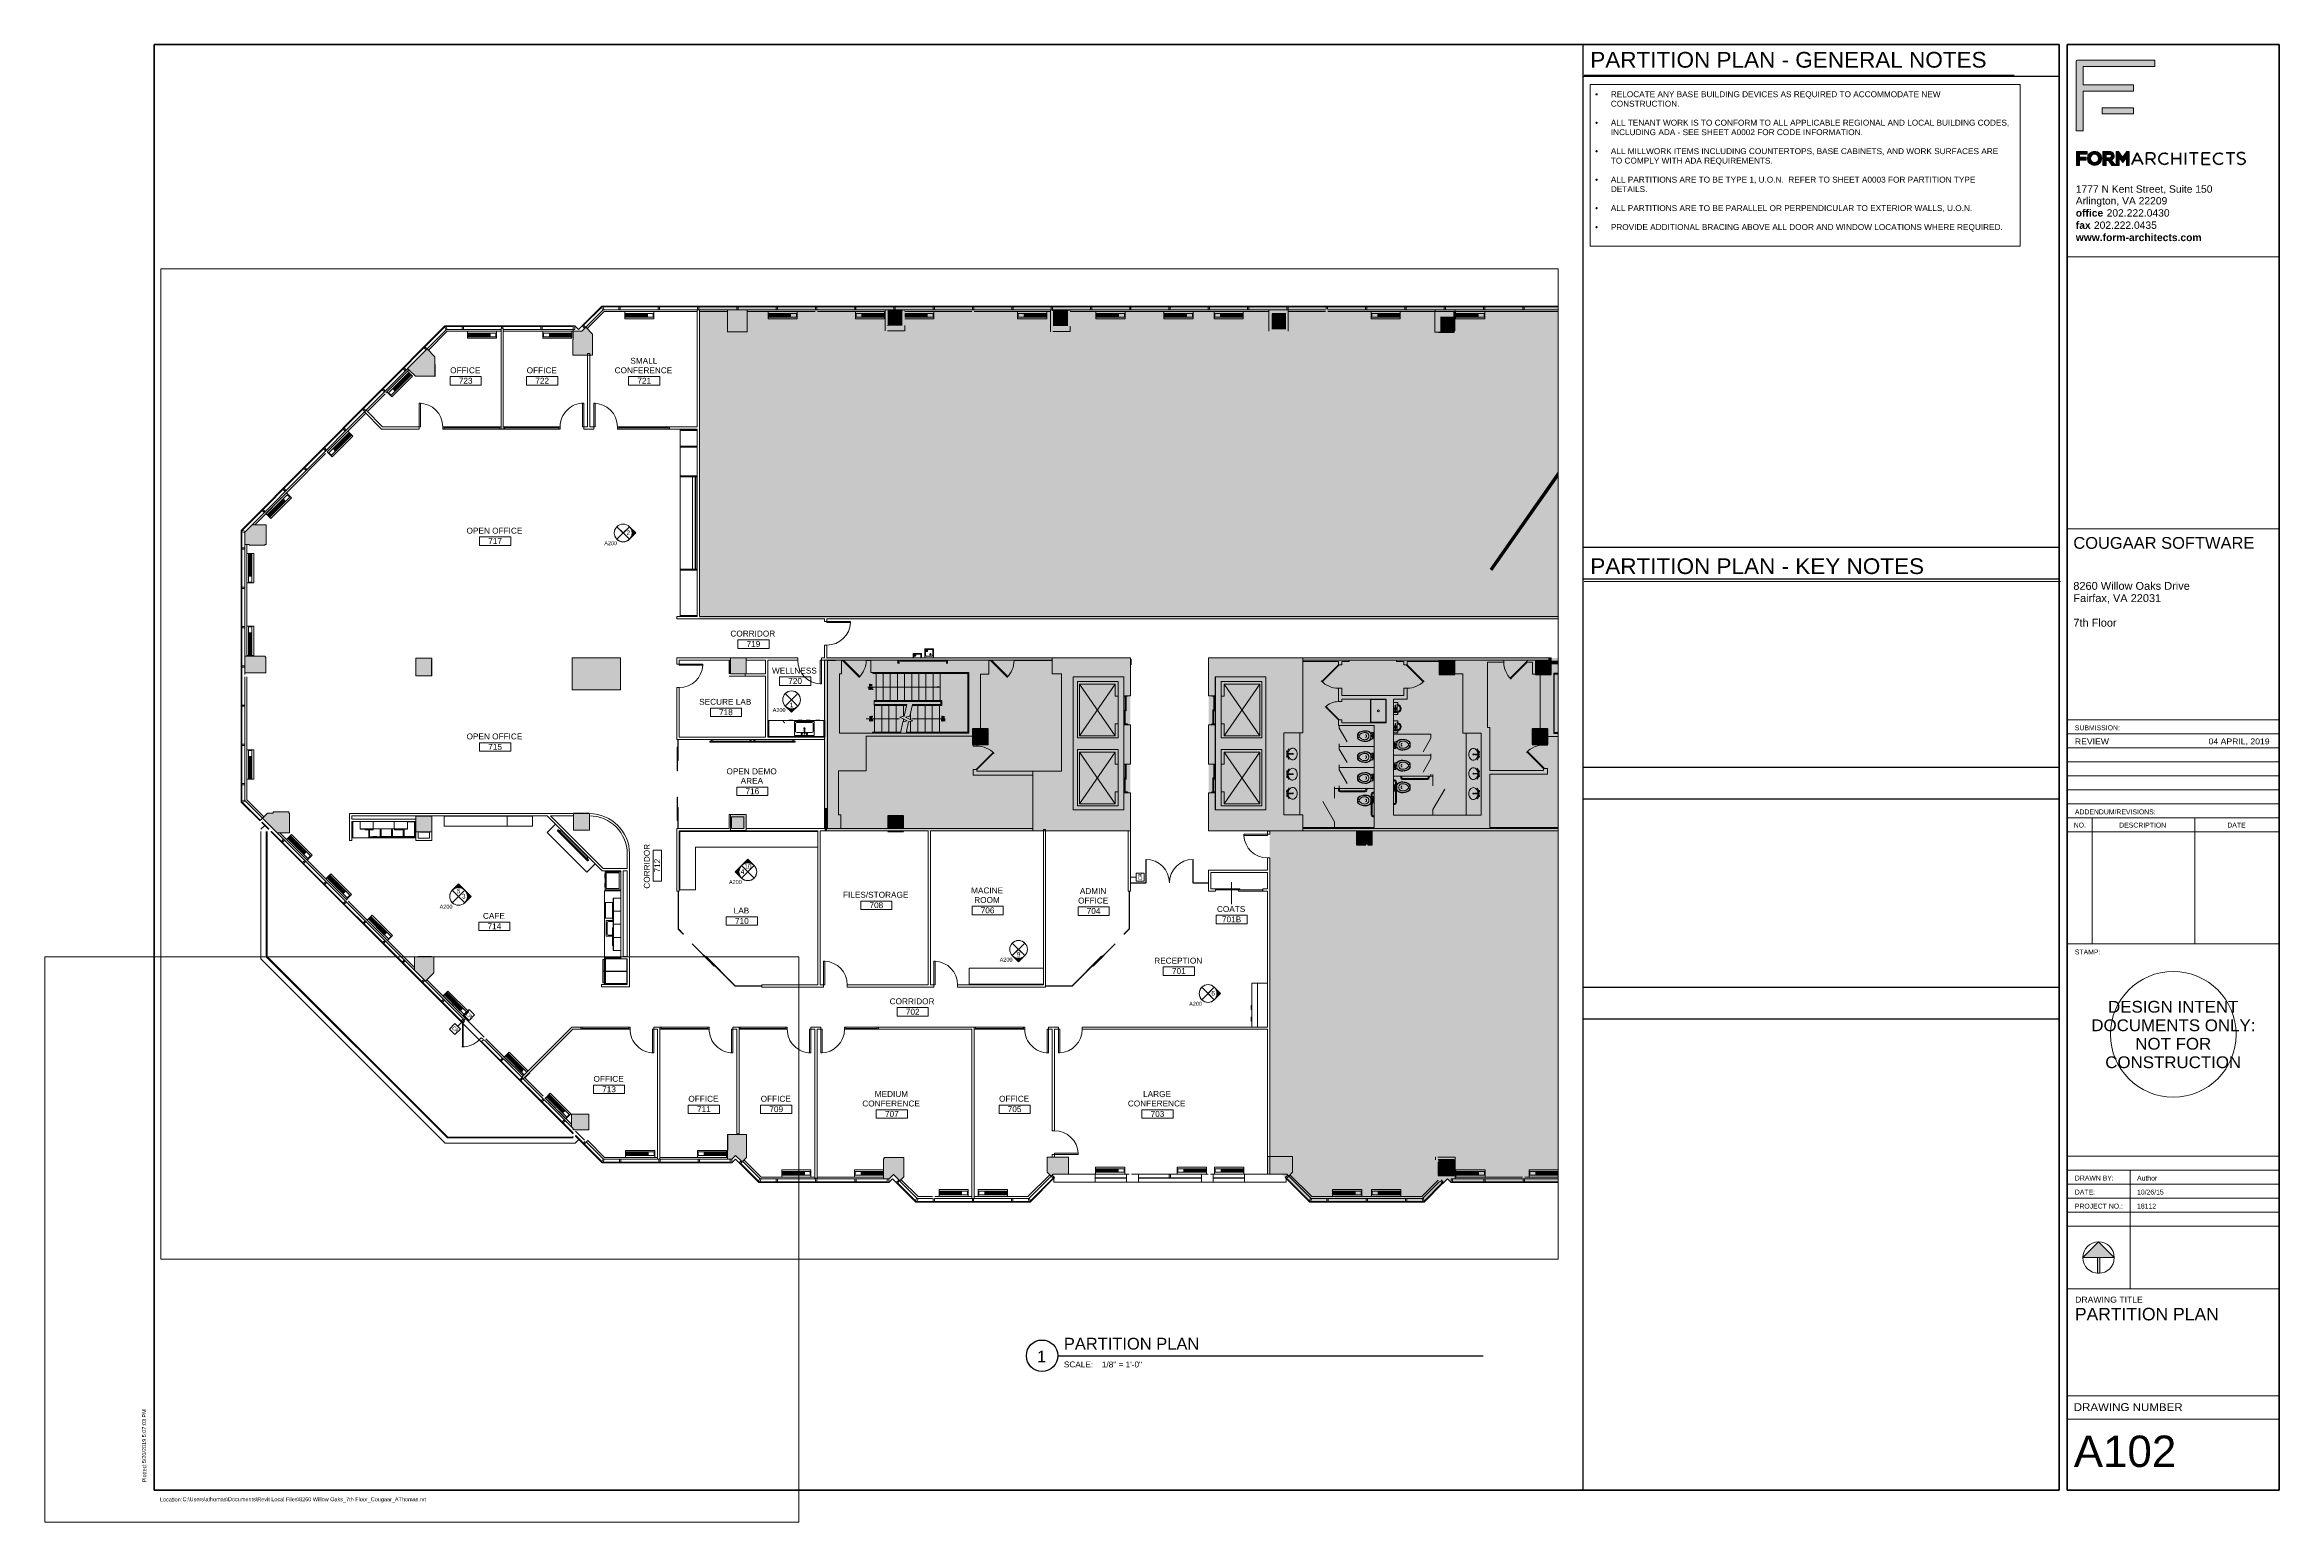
# Paper-space layout 'Layout1' of a CAD drawing. Header units: inches. Extents: x 0 to 35.6, y 0 to 23.5.
# The model-space entities are those that its viewports show. They can reach past a viewport. Long polylines and large blocks are cut down to what shows.
import ezdxf

# ---------------------------------------------------------------- set-up
doc = ezdxf.new("R2010")
doc.units = ezdxf.units.IN
doc.header["$MEASUREMENT"] = 0
for name, pattern in [('Center', [1.25, 0.25, -0.1875, 0.625, -0.1875]), ('Dash', [0.25, 0.125, -0.125]), ('IMPORT-DEMO LINES', [0.0625, 0.03125, -0.03125]), ('Overhead', [0.15625, 0.09375, -0.0625])]:
    doc.linetypes.add(name, pattern=pattern)
for name, color, linetype, lineweight in [('8260 Willow Oaks_dwg _2_', 8, 'Continuous', 9), ('A-ANNO-NOTE', 131, 'Continuous', 9), ('A-AREA-IDEN', 2, 'Continuous', 20), ('A-COLS', 52, 'Continuous', 13), ('A-DETL', 250, 'Continuous', 9), ('A-DETL-DEMO', 7, 'IMPORT-DEMO LINES', 20), ('A-DETL-GENF', 92, 'Continuous', 9), ('A-DETL-THIN', 151, 'Continuous', 9), ('A-DOOR', 31, 'Continuous', 9), ('A-DOOR-FRAM', 31, 'Continuous', 9), ('A-GLAZ', 151, 'Continuous', 9), ('A-WALL', 113, 'Continuous', 13), ('A-WALL-PATT', 111, 'Continuous', 13), ('G-ANNO-SYMB', 111, 'Continuous', 9), ('G-ANNO-TEXT', 231, 'Continuous', 9), ('G-ANNO-TTLB', 6, 'Continuous', 9), ('G-ANNO-TTLB-MEDM', 33, 'Continuous', 20), ('G-ANNO-TTLB-THIN', 151, 'Continuous', 9), ('G-ANNO-TTLB-WIDE', 214, 'Continuous', 50), ('I-WALL', 2, 'Continuous', 9), ('LEVEL 07 BB', 250, 'Continuous', 9), ('P-SANR-FIXT', 6, 'Continuous', 9), ('Q-CASE', 31, 'Continuous', 9), ('Q-CASE-HDLN', 31, 'Continuous', 9), ('Q-SPCQ', 91, 'Continuous', 9)]:
    doc.layers.add(name, color=color, linetype=linetype, lineweight=lineweight)
doc.layers.add('G-ANNO-NPLT', color=191, linetype='Continuous', plot=False)
doc.styles.add('Arial', font='arial.ttf', dxfattribs={"height": 0.09375})
doc.styles.add('Arial_1', font='arial.ttf', dxfattribs={"height": 9})
doc.styles.add('Arial_10', font='arial.ttf', dxfattribs={"height": 0.5})
doc.styles.add('Arial_11', font='arial.ttf', dxfattribs={"height": 0.199219})
doc.styles.add('Arial_12', font='arial.ttf', dxfattribs={"height": 0.1875})
doc.styles.add('Arial_13', font='arial.ttf', dxfattribs={"height": 0.125})
doc.styles.add('Arial_14', font='arial.ttf', dxfattribs={"width": 1.025, "height": 0.25})
doc.styles.add('Arial_2', font='arial.ttf', dxfattribs={"height": 6})
doc.styles.add('Arial_3', font='arial.ttf', dxfattribs={"height": 7.125})
doc.styles.add('Arial_4', font='arial.ttf', dxfattribs={"height": 0.078125})
doc.styles.add('Arial_5', font='arial.ttf', dxfattribs={"width": 1.05, "height": 0.09375})
doc.styles.add('Arial_6', font='arial.ttf', dxfattribs={"width": 1.025, "height": 0.1875})
doc.styles.add('Arial_7', font='arial.ttf', dxfattribs={"width": 1.05, "height": 0.125})
doc.styles.add('Arial_8', font='arial.ttf', dxfattribs={"height": 0.0625})
doc.styles.add('Arial_9', font='arial.ttf', dxfattribs={"height": 0.117188})
doc.styles.add('Arial_B', font='arialbd.ttf', dxfattribs={"height": 0.117188})
doc.styles.add('RomanS', font='romans__.ttf', dxfattribs={"width": 0.7, "height": 3})
doc.styles.add('Tahoma', font='tahoma.ttf', dxfattribs={"width": 0.85, "height": 6})

# ---------------------------------------------------------------- blocks, each defined once
blk = doc.blocks.new('FORM D 24 x 36 - Typical Sheet-2547323-PARTITION PLAN')
at = {"layer": 'A-ANNO-NOTE'}
h = blk.add_hatch(color=256, dxfattribs=at)
h.paths.add_polyline_path([(33.235, 22.412), (32.735, 22.412), (32.735, 22.511), (33.235, 22.511)], flags=0)
edge = h.paths.add_edge_path(flags=0)
edge.add_line((33.57, 23.268), (33.57, 23.167))
edge.add_line((33.57, 23.167), (32.43, 23.167))
edge.add_line((32.43, 23.167), (32.43, 22.874))
edge.add_line((32.43, 22.874), (33.235, 22.874))
edge.add_line((33.235, 22.874), (33.235, 22.775))
edge.add_line((33.235, 22.775), (32.43, 22.775))
edge.add_line((32.43, 22.775), (32.43, 22.14))
edge.add_line((32.43, 22.14), (32.32, 22.14))
edge.add_line((32.32, 22.14), (32.32, 23.244))
edge.add_arc((32.344, 23.244), 0.0239, 90, 180, ccw=False)
edge.add_line((32.344, 23.268), (33.57, 23.268))
for points in [[(32.375, 21.678), (32.375, 21.592), (32.327, 21.592), (32.327, 21.814), (32.494, 21.814), (32.494, 21.771), (32.375, 21.771), (32.375, 21.721), (32.481, 21.721), (32.481, 21.678)], [(33.06, 21.721), (33.127, 21.813), (33.166, 21.813), (33.166, 21.592), (33.121, 21.592), (33.121, 21.714), (33.061, 21.641), (33.002, 21.714), (33.002, 21.592), (32.957, 21.592), (32.957, 21.813), (32.995, 21.813)]]:
    blk.add_hatch(color=256, dxfattribs=at).paths.add_polyline_path(points, flags=0)
h = blk.add_hatch(color=256, dxfattribs=at)
edge = h.paths.add_edge_path(flags=0)
edge.add_arc((32.613, 21.704), 0.0705, 180, 360)
edge.add_arc((32.613, 21.704), 0.0705, 0, 180)
edge = h.paths.add_edge_path(flags=0)
edge.add_arc((32.613, 21.704), 0.114, 0, 180)
edge.add_arc((32.613, 21.704), 0.114, 180, 360)
h = blk.add_hatch(color=256, dxfattribs=at)
edge = h.paths.add_edge_path(flags=0)
edge.add_arc((32.854, 21.74), 0.0259, 270, 450)
edge.add_line((32.854, 21.766), (32.795, 21.766))
edge.add_line((32.795, 21.766), (32.795, 21.714))
edge.add_line((32.795, 21.714), (32.854, 21.714))
edge = h.paths.add_edge_path(flags=0)
edge.add_arc((32.852, 21.742), 0.0742, -63.8252, 74.0243, ccw=False)
edge.add_line((32.884, 21.675), (32.951, 21.592))
edge.add_line((32.951, 21.592), (32.889, 21.592))
edge.add_line((32.889, 21.592), (32.835, 21.67))
edge.add_line((32.835, 21.67), (32.795, 21.67))
edge.add_line((32.795, 21.67), (32.795, 21.592))
edge.add_line((32.795, 21.592), (32.746, 21.592))
edge.add_line((32.746, 21.592), (32.746, 21.813))
edge.add_line((32.746, 21.813), (32.872, 21.813))
at = {"layer": 'G-ANNO-TTLB'}
h = blk.add_hatch(color=256, dxfattribs=at)
edge = h.paths.add_edge_path(flags=0)
edge.add_line((32.677, 4.463), (32.927, 4.213))
edge.add_line((32.927, 4.213), (32.697, 4.213))
edge.add_line((32.697, 4.213), (32.697, 3.964))
edge.add_arc((32.677, 4.213), 0.25, 265.5358, 274.4642, ccw=False)
edge.add_line((32.658, 3.964), (32.658, 4.213))
edge.add_line((32.658, 4.213), (32.427, 4.213))
edge.add_line((32.427, 4.213), (32.677, 4.463))
at = {"layer": 'A-ANNO-NOTE', "lineweight": 20}
for p, q in [((32.427, 4.213), (32.677, 4.463)), ((32.677, 4.463), (32.427, 4.213)), ((32.927, 4.213), (32.677, 4.463)), ((32.927, 4.213), (32.677, 4.463)), ((32.927, 4.213), (32.427, 4.213)), ((32.427, 4.213), (32.658, 4.213)), ((32.658, 4.213), (32.658, 3.964)), ((32.658, 4.213), (32.658, 3.964)), ((32.697, 4.213), (32.697, 3.964)), ((32.697, 3.964), (32.697, 4.213)), ((32.697, 4.213), (32.927, 4.213))]:
    blk.add_line(p, q, dxfattribs=at)
blk.add_circle((32.677, 4.213), 0.25, dxfattribs=at)
blk.add_arc((32.677, 4.213), 0.25, 265.5358, 274.4642, dxfattribs=at)
blk.add_arc((32.677, 4.213), 0.25, 265.5358, 274.4642, dxfattribs=at)
at = {"layer": 'G-ANNO-TTLB', "lineweight": 30}
for p, q in [((24.474, 23.514), (24.474, 0.514)), ((24.474, 23.514), (32.052, 23.514)), ((32.052, 23.514), (32.052, 0.514)), ((24.474, 23.014), (32.052, 23.014)), ((32.052, 15.514), (24.474, 15.514)), ((24.474, 15.014), (32.052, 15.014)), ((32.052, 12.014), (24.474, 12.014)), ((24.474, 11.514), (32.052, 11.514)), ((24.474, 8.514), (32.052, 8.514)), ((24.474, 8.014), (32.052, 8.014)), ((24.474, 0.514), (32.052, 0.514))]:
    blk.add_line(p, q, dxfattribs=at)
at = {"layer": 'G-ANNO-TTLB'}
for p, q in [((32.32, 23.244), (32.32, 22.14)), ((33.57, 23.268), (32.344, 23.268)), ((32.43, 22.874), (32.43, 23.167)), ((32.43, 23.167), (33.57, 23.167)), ((33.57, 23.167), (33.57, 23.268)), ((33.235, 22.874), (32.43, 22.874)), ((32.43, 22.14), (32.43, 22.775)), ((32.43, 22.775), (33.235, 22.775)), ((33.235, 22.775), (33.235, 22.874)), ((33.235, 22.511), (32.735, 22.511)), ((32.735, 22.511), (32.735, 22.412)), ((32.735, 22.412), (33.235, 22.412)), ((33.235, 22.412), (33.235, 22.511)), ((32.32, 22.14), (32.43, 22.14)), ((32.494, 21.814), (32.327, 21.814)), ((32.327, 21.814), (32.327, 21.592)), ((32.375, 21.721), (32.375, 21.771)), ((32.375, 21.771), (32.494, 21.771)), ((32.481, 21.721), (32.375, 21.721)), ((32.481, 21.678), (32.481, 21.721)), ((32.494, 21.771), (32.494, 21.814)), ((32.872, 21.813), (32.746, 21.813)), ((32.746, 21.813), (32.746, 21.592)), ((32.795, 21.714), (32.795, 21.766)), ((32.795, 21.766), (32.854, 21.766)), ((32.854, 21.714), (32.795, 21.714)), ((32.995, 21.813), (32.957, 21.813)), ((32.957, 21.813), (32.957, 21.592)), ((33.06, 21.721), (32.995, 21.813)), ((33.002, 21.592), (33.002, 21.714)), ((33.002, 21.714), (33.061, 21.641)), ((33.127, 21.813), (33.06, 21.721)), ((33.061, 21.641), (33.121, 21.714)), ((33.121, 21.714), (33.121, 21.592)), ((33.166, 21.813), (33.127, 21.813)), ((33.166, 21.592), (33.166, 21.813)), ((32.327, 21.592), (32.375, 21.592)), ((32.375, 21.678), (32.481, 21.678)), ((32.375, 21.592), (32.375, 21.678)), ((32.746, 21.592), (32.795, 21.592)), ((32.795, 21.592), (32.795, 21.67)), ((32.795, 21.67), (32.835, 21.67)), ((32.835, 21.67), (32.889, 21.592)), ((32.951, 21.592), (32.884, 21.675)), ((32.889, 21.592), (32.951, 21.592)), ((32.957, 21.592), (33.002, 21.592)), ((33.121, 21.592), (33.166, 21.592))]:
    blk.add_line(p, q, dxfattribs=at)
at = {"layer": 'G-ANNO-TTLB', "lineweight": 70}
for p, q in [((33.289, 21.79), (33.204, 21.608)), ((33.289, 21.79), (33.38, 21.609)), ((33.44, 21.79), (33.524, 21.79)), ((33.44, 21.609), (33.44, 21.79)), ((33.44, 21.69), (33.516, 21.69)), ((33.516, 21.69), (33.575, 21.609)), ((33.849, 21.79), (33.849, 21.609)), ((33.849, 21.705), (33.982, 21.705)), ((33.982, 21.79), (33.982, 21.609)), ((34.061, 21.79), (34.061, 21.609)), ((34.263, 21.79), (34.124, 21.79)), ((34.193, 21.79), (34.193, 21.609)), ((34.326, 21.79), (34.45, 21.79)), ((34.326, 21.79), (34.326, 21.609)), ((34.326, 21.705), (34.438, 21.705)), ((34.845, 21.79), (34.706, 21.79)), ((34.775, 21.79), (34.775, 21.609)), ((33.35, 21.668), (33.232, 21.668)), ((34.326, 21.609), (34.45, 21.609))]:
    blk.add_line(p, q, dxfattribs=at)
at = {"layer": 'G-ANNO-TTLB'}
for centre, radius, start, end in [((32.344, 23.244), 0.0239, 90, 180), ((32.613, 21.704), 0.114, 0, 180), ((32.613, 21.704), 0.114, 180, 0), ((32.613, 21.704), 0.0705, 0, 180), ((32.613, 21.704), 0.0705, 180, 0), ((32.854, 21.74), 0.0259, 270, 90), ((32.852, 21.742), 0.0742, 296.1748, 74.0243)]:
    blk.add_arc(centre, radius, start, end, dxfattribs=at)
at = {"layer": 'G-ANNO-TTLB', "lineweight": 70}
for centre, radius, start, end in [((33.524, 21.74), 0.0501, 261.4304, 90), ((33.724, 21.699), 0.0905, 90, 270), ((33.724, 21.699), 0.0905, 51.4628, 90), ((34.596, 21.699), 0.0905, 90, 270), ((34.596, 21.699), 0.0905, 51.4628, 90), ((34.948, 21.703), 0.0959, 55.5053, 88.7721), ((33.724, 21.691), 0.0819, 270, 318), ((34.596, 21.691), 0.0819, 270, 318), ((34.952, 21.703), 0.0959, 226.4492, 268.7721)]:
    blk.add_arc(centre, radius, start, end, dxfattribs=at)
for points in [[(34.95, 21.799), (34.897, 21.805), (34.844, 21.738), (34.942, 21.705)], [(34.95, 21.607), (35.007, 21.61), (35.05, 21.69), (34.942, 21.705)]]:
    blk.add_open_spline(points, degree=3, dxfattribs=at)
at = {"layer": 'G-ANNO-TTLB-MEDM'}
for p, q in [((32.177, 20.139), (35.552, 20.139)), ((32.177, 15.81), (35.552, 15.81)), ((32.177, 12.769), (35.552, 12.769)), ((32.177, 12.547), (35.552, 12.547)), ((32.177, 12.324), (35.552, 12.324)), ((32.177, 12.101), (35.552, 12.101)), ((32.177, 11.878), (35.552, 11.878)), ((32.177, 11.655), (35.552, 11.655)), ((32.177, 11.432), (35.552, 11.432)), ((32.177, 11.209), (35.552, 11.209)), ((32.177, 10.986), (35.552, 10.986)), ((35.552, 9.203), (32.177, 9.203)), ((35.552, 2.014), (32.177, 2.014)), ((35.552, 1.639), (32.177, 1.639))]:
    blk.add_line(p, q, dxfattribs=at)
at = {"layer": 'G-ANNO-TTLB-THIN'}
for p, q in [((32.576, 9.203), (32.576, 11.209)), ((34.206, 9.203), (34.206, 11.209)), ((32.177, 5.828), (35.552, 5.828)), ((32.177, 5.605), (35.552, 5.605)), ((32.177, 5.382), (35.552, 5.382)), ((33.177, 5.605), (33.177, 3.713)), ((32.177, 5.159), (35.552, 5.159)), ((32.177, 4.936), (35.552, 4.936)), ((32.177, 4.713), (35.552, 4.713)), ((32.177, 3.713), (35.552, 3.713))]:
    blk.add_line(p, q, dxfattribs=at)
blk.add_circle((33.865, 7.765), 1, dxfattribs=at)
at = {"layer": 'G-ANNO-TTLB-WIDE'}
for p, q in [((32.052, 23.514), (1.74, 23.514)), ((1.74, 23.514), (1.74, 0.514)), ((32.052, 0.514), (32.052, 23.514)), ((32.177, 23.514), (32.177, 0.514)), ((32.177, 23.514), (35.552, 23.514)), ((35.552, 23.514), (35.552, 0.514)), ((1.74, 0.514), (32.052, 0.514)), ((32.177, 0.514), (35.552, 0.514))]:
    blk.add_line(p, q, dxfattribs=at)
blk.add_circle((32.613, 21.704), 0.0705, dxfattribs=at)
at = {"layer": 'G-ANNO-TTLB', "attachment_point": 1}
for s, insert, char_height, width, style in [('Arlington, VA 22209', (32.314, 21.088), 0.11719, 1.81169, 'Arial_9'), ('1777 N Kent Street, Suite 150', (32.314, 21.275), 0.11719, 2.70806, 'Arial_9'), ('fax ', (32.314, 20.7), 0.1172, 0.35034, 'Arial_B'), ('office', (32.314, 20.895), 0.1172, 0.53972, 'Arial_B'), ('202.222.0435', (32.603, 20.7), 0.11719, 1.24988, 'Arial_9'), (' 202.222.0430', (32.76, 20.895), 0.11719, 1.30669, 'Arial_9'), ('www.form-architects.com', (32.314, 20.505), 0.11719, 2.48712, 'Arial_B'), ('SUBMISSION:', (32.3, 12.682), 0.07812, 0.89006, 'Arial_4'), ('NO.', (32.282, 11.134), 0.0781, 0.23988, 'Arial_4'), ('ADDENDUM/REVISIONS:', (32.3, 11.344), 0.07812, 1.60022, 'Arial_4'), ('DESCRIPTION', (33.006, 11.134), 0.07812, 0.92794, 'Arial_4'), ('DATE', (34.725, 11.134), 0.0781, 0.36297, 'Arial_4'), ('STAMP:', (32.3, 9.115), 0.0781, 0.505, 'Arial_4'), ('DESIGN INTENT', (32.828, 8.298), 0.1875, 2.52342, 'Arial_6'), ('DOCUMENTS ONLY:', (32.562, 8.003), 0.1875, 3.17045, 'Arial_6'), ('NOT FOR', (33.261, 7.709), 0.1875, 1.47523, 'Arial_6'), ('CONSTRUCTION', (32.783, 7.415), 0.1875, 2.63665, 'Arial_6'), ('DRAWN BY:', (32.3, 5.517), 0.0781, 0.77328, 'Arial_4'), ('DATE:', (32.3, 5.294), 0.0781, 0.40084, 'Arial_4'), ('PROJECT NO.:', (32.3, 5.071), 0.07812, 0.95003, 'Arial_4'), ('DRAWING TITLE', (32.304, 3.59), 0.09375, 1.32231, 'Arial_5'), ('DRAWING NUMBER', (32.282, 1.896), 0.125, 2.10112, 'Arial_7'), ('Location:', (1.834, 0.394), 0.0625, 0.43241, 'Arial_8')]:
    blk.add_mtext(s, dxfattribs=dict(at, insert=insert, char_height=char_height, width=width, style=style))
at = {"layer": 'G-ANNO-TTLB', "insert": (1.554, 0.636), "char_height": 0.0625, "width": 0.36297, "attachment_point": 1, "rotation": 90, "style": 'Arial_8'}
blk.add_mtext('Plotted:', dxfattribs=at)
blk = doc.blocks.new('Viewport - Default-43798-PARTITION PLAN')
at = {"layer": 'G-ANNO-TTLB', "lineweight": 30}
blk.add_circle((-0.25, 0), 0.25, dxfattribs=at)
at = {"layer": 'G-ANNO-TTLB', "insert": (0.097, -0.092), "char_height": 0.0937, "width": 0.57128, "attachment_point": 1, "style": 'Arial'}
blk.add_mtext('SCALE:', dxfattribs=at)
blk = doc.blocks.new('Counter Top - Standard Counter Top w_ Backsplash-2566494-New Construction - Partition Plan')
at = {"layer": 'Q-CASE', "lineweight": 13}
for p, q in [((39.544, 0), (-47.262, 0)), ((-47.262, 0), (-47.262, -25)), ((39.544, 0), (39.544, -25)), ((39.544, -0.75), (-47.262, -0.75)), ((-47.262, -25), (39.544, -25))]:
    blk.add_line(p, q, dxfattribs=at)
blk = doc.blocks.new('Single-Flush - 36_ x 84_-2431520-New Construction - Partition Plan')
at = {"layer": 'A-DOOR', "color": 7, "lineweight": 20}
for p, q in [((16.25, -1.75), (16.25, -37.774)), ((18, -1.75), (16.25, -1.75)), ((18, -1.75), (18, -37.774)), ((18, -37.774), (16.25, -37.774))]:
    blk.add_line(p, q, dxfattribs=at)
at = {"layer": 'A-DOOR'}
blk.add_arc((18, -1.75), 36.067, 180, 267.2188, dxfattribs=at)
blk = doc.blocks.new('Sink Kitchen-Single - 30_ x 21_-2413818-New Construction - Partition Plan')
at = {"layer": 'P-SANR-FIXT', "lineweight": 13}
for p, q in [((-14.382, 10.408), (15.618, 10.408)), ((-14.382, -10.592), (-14.382, 10.408)), ((15.618, 10.408), (15.618, -10.592)), ((-10.882, 8.908), (12.118, 8.908)), ((-12.882, -4.092), (-12.882, 6.908)), ((14.118, 6.908), (14.118, -4.092)), ((0.118, -8.342), (0.118, -2.092)), ((1.118, -8.342), (1.118, -2.092)), ((0.118, -6.092), (-10.882, -6.092)), ((12.118, -6.092), (1.118, -6.092)), ((15.618, -10.592), (-14.382, -10.592))]:
    blk.add_line(p, q, dxfattribs=at)
for centre, radius, start, end in [((-10.882, 6.908), 2, 90, 180), ((12.118, 6.908), 2, 360, 90), ((0.618, 0), 1, 360, 180), ((0.618, 0), 1, 180, 0), ((0.618, -2.092), 0.5, 360, 180), ((-10.882, -4.092), 2, 180, 270), ((12.118, -4.092), 2, 270, 0), ((-3.382, -8.342), 1, 360, 180), ((4.618, -8.342), 1, 0, 180), ((-3.382, -8.342), 1, 180, 0), ((0.618, -8.342), 0.5, 180, 0), ((4.618, -8.342), 1, 180, 0)]:
    blk.add_arc(centre, radius, start, end, dxfattribs=at)
blk = doc.blocks.new('SPEC-EQUIP-TV - 75_ LCD-2413838-New Construction - Partition Plan')
at = {"layer": 'Q-SPCQ'}
for p, q in [((32.574, 0), (-32.574, 0)), ((-32.699, -0.125), (-32.699, -0.75)), ((32.699, -0.75), (32.699, -0.125)), ((-32.699, -0.75), (-32.699, -1.373)), ((32.699, -1.373), (32.699, -0.75)), ((-32.596, -1.575), (-26.594, -4)), ((32.596, -1.575), (-32.596, -1.575)), ((26.594, -4), (32.596, -1.575)), ((26.594, -4), (-26.594, -4))]:
    blk.add_line(p, q, dxfattribs=at)
for points, knots in [([(-32.699, -0.125), (-32.699, -0.114), (-32.697, -0.098), (-32.69, -0.077), (-32.683, -0.062), (-32.675, -0.051), (-32.668, -0.043), (-32.661, -0.035), (-32.651, -0.026), (-32.639, -0.018), (-32.63, -0.013), (-32.62, -0.008), (-32.601, -0.002), (-32.585, 0), (-32.574, 0)], [0, 0, 0, 0, 0.166667, 0.25, 0.333333, 0.416667, 0.458333, 0.5, 0.583333, 0.666667, 0.708333, 0.75, 0.833333, 1, 1, 1, 1]), ([(32.574, 0), (32.585, 0), (32.601, -0.002), (32.622, -0.009), (32.634, -0.015), (32.644, -0.021), (32.653, -0.027), (32.661, -0.035), (32.668, -0.043), (32.675, -0.051), (32.683, -0.062), (32.69, -0.077), (32.697, -0.098), (32.699, -0.114), (32.699, -0.125)], [-1, -1, -1, -1, -0.833333, -0.75, -0.666667, -0.625, -0.583333, -0.5, -0.458333, -0.416667, -0.333333, -0.25, -0.166667, 0, 0, 0, 0]), ([(-32.699, -1.373), (-32.699, -1.384), (-32.697, -1.406), (-32.692, -1.437), (-32.683, -1.462), (-32.675, -1.48), (-32.669, -1.492), (-32.664, -1.5), (-32.659, -1.508), (-32.653, -1.518), (-32.644, -1.529), (-32.632, -1.543), (-32.617, -1.559), (-32.603, -1.57), (-32.596, -1.575)], [0, 0, 0, 0, 0.125, 0.25, 0.375, 0.4375, 0.5, 0.53125, 0.5625, 0.625, 0.6875, 0.75, 0.875, 1, 1, 1, 1]), ([(32.596, -1.575), (32.603, -1.57), (32.617, -1.559), (32.632, -1.543), (32.644, -1.529), (32.653, -1.518), (32.661, -1.506), (32.668, -1.494), (32.675, -1.48), (32.681, -1.467), (32.687, -1.452), (32.692, -1.432), (32.697, -1.406), (32.699, -1.384), (32.699, -1.373)], [0, 0, 0, 0, 0.125, 0.25, 0.3125, 0.375, 0.4375, 0.5, 0.5625, 0.625, 0.6875, 0.75, 0.875, 1, 1, 1, 1])]:
    blk.add_open_spline(points, degree=3, knots=knots, dxfattribs=at)
blk = doc.blocks.new('Double-Glass - No Frame - 72_ x 96_-2418753-New Construction - Partition Plan')
at = {"layer": 'A-DOOR', "color": 7, "lineweight": 20}
for p, q in [((-36, 36.25), (-35.5, 36.25)), ((-36, 0.25), (-36, 36.25)), ((-35.5, 0.25), (-35.5, 36.25)), ((35.5, 0.25), (35.5, 36.247)), ((36, 0.25), (36, 36.25)), ((-36, 0.25), (-35.5, 0.25)), ((36, 0.25), (35.5, 0.25))]:
    blk.add_line(p, q, dxfattribs=at)
at = {"layer": 'A-DOOR'}
for centre, start, end in [((-36, 0.25), 0, 90), ((36, 0.25), 90, 180)]:
    blk.add_arc(centre, 36, start, end, dxfattribs=at)
blk = doc.blocks.new('Single-Flush - 36_ x 84_-2419494-New Construction - Partition Plan')
at = {"layer": 'A-DOOR', "color": 7, "lineweight": 20}
for p, q in [((16.25, 1.75), (16.25, 37.774)), ((18, 37.774), (16.25, 37.774)), ((18, 1.75), (18, 37.774)), ((18, 1.75), (16.25, 1.75))]:
    blk.add_line(p, q, dxfattribs=at)
at = {"layer": 'A-DOOR'}
blk.add_arc((18, 1.75), 36.067, 92.7812, 180, dxfattribs=at)
blk = doc.blocks.new('Counter Top _No Backsplash_ - Standard Counter Top-2551659-New Construction - Partition Plan')
at = {"layer": 'Q-CASE', "lineweight": 13}
blk.add_line((-47.262, 25), (50.738, 25), dxfattribs=at)
blk = doc.blocks.new('Counter Top _No Backsplash_ - Standard Counter Top-2542129-New Construction - Partition Plan')
at = {"layer": 'Q-CASE', "lineweight": 13}
for p, q in [((-47.262, 0), (-47.262, 18)), ((-47.262, 18), (38.465, 18)), ((38.465, 0), (38.465, 18))]:
    blk.add_line(p, q, dxfattribs=at)
blk = doc.blocks.new('SPEC-EQUIP-TV - 75_ LCD-2404808-New Construction - Partition Plan')
at = {"layer": 'Q-SPCQ'}
for p, q in [((-26.594, 4), (-32.596, 1.575)), ((-26.594, 4), (26.594, 4)), ((32.596, 1.575), (26.594, 4)), ((-32.596, 1.575), (32.596, 1.575)), ((-32.699, 1.373), (-32.699, 0.75)), ((32.699, 0.75), (32.699, 1.373)), ((-32.699, 0.75), (-32.699, 0.125)), ((32.699, 0.125), (32.699, 0.75)), ((-32.574, 0), (32.574, 0))]:
    blk.add_line(p, q, dxfattribs=at)
for points, knots in [([(-32.596, 1.575), (-32.603, 1.57), (-32.617, 1.559), (-32.632, 1.543), (-32.644, 1.529), (-32.653, 1.518), (-32.661, 1.506), (-32.668, 1.494), (-32.675, 1.48), (-32.681, 1.467), (-32.687, 1.452), (-32.692, 1.432), (-32.697, 1.406), (-32.699, 1.384), (-32.699, 1.373)], [0, 0, 0, 0, 0.125, 0.25, 0.3125, 0.375, 0.4375, 0.5, 0.5625, 0.625, 0.6875, 0.75, 0.875, 1, 1, 1, 1]), ([(32.699, 1.373), (32.699, 1.384), (32.697, 1.406), (32.692, 1.437), (32.683, 1.462), (32.675, 1.48), (32.669, 1.492), (32.664, 1.5), (32.659, 1.508), (32.653, 1.518), (32.644, 1.529), (32.632, 1.543), (32.617, 1.559), (32.603, 1.57), (32.596, 1.575)], [0, 0, 0, 0, 0.125, 0.25, 0.375, 0.4375, 0.5, 0.53125, 0.5625, 0.625, 0.6875, 0.75, 0.875, 1, 1, 1, 1]), ([(-32.574, 0), (-32.585, 0), (-32.601, 0.002), (-32.622, 0.009), (-32.634, 0.015), (-32.644, 0.021), (-32.653, 0.027), (-32.661, 0.035), (-32.668, 0.043), (-32.675, 0.051), (-32.683, 0.062), (-32.69, 0.077), (-32.697, 0.098), (-32.699, 0.114), (-32.699, 0.125)], [0, 0, 0, 0, 0.166667, 0.25, 0.333333, 0.375, 0.416667, 0.5, 0.541667, 0.583333, 0.666667, 0.75, 0.833333, 1, 1, 1, 1]), ([(32.699, 0.125), (32.699, 0.114), (32.697, 0.098), (32.69, 0.077), (32.683, 0.062), (32.675, 0.051), (32.668, 0.043), (32.661, 0.035), (32.653, 0.027), (32.644, 0.021), (32.634, 0.015), (32.622, 0.009), (32.601, 0.002), (32.585, 0), (32.574, 0)], [-1, -1, -1, -1, -0.833333, -0.75, -0.666667, -0.583333, -0.541667, -0.5, -0.416667, -0.375, -0.333333, -0.25, -0.166667, 0, 0, 0, 0])]:
    blk.add_open_spline(points, degree=3, knots=knots, dxfattribs=at)
blk = doc.blocks.new('Counter Top - Standard Counter Top w_ Backsplash-2471402-New Construction - Partition Plan')
at = {"layer": 'Q-CASE', "lineweight": 13}
for p, q in [((-47.262, 25), (65.895, 25)), ((-47.262, 0), (-47.262, 25)), ((65.895, 0.75), (-47.262, 0.75)), ((65.895, 0), (-47.262, 0))]:
    blk.add_line(p, q, dxfattribs=at)
blk = doc.blocks.new('Sliding - Single-Glass - No Frame - 36_ x 96_-2490289-New Construction - Partition Plan')
at = {"layer": 'A-DOOR', "color": 7, "lineweight": 20}
for p, q in [((-38, -0.75), (-38, -1.25)), ((-2, -0.75), (-38, -0.75)), ((-2, -1.25), (-2, -0.75)), ((-38, -1.25), (-2, -1.25))]:
    blk.add_line(p, q, dxfattribs=at)
blk = doc.blocks.new('Sliding-2 panel - No Glass - 72_ x 84_-2420104-New Construction - Partition Plan')
at = {"layer": 'A-DOOR', "color": 7, "lineweight": 20}
for p, q in [((1, 6.75), (-36, 6.75)), ((-36, 6.75), (-36, 5)), ((1, 5), (1, 6.75)), ((-36, 5), (1, 5)), ((36, 5), (-1, 5)), ((-1, 5), (-1, 3.25)), ((36, 3.25), (36, 5)), ((-1, 3.25), (36, 3.25))]:
    blk.add_line(p, q, dxfattribs=at)
at = {"layer": 'A-DOOR-FRAM', "color": 7, "lineweight": 20}
for p, q in [((-36, 6.75), (-36, 5)), ((-36, 6.75), (-34, 6.75)), ((-1, 6.75), (1, 6.75)), ((1, 6.75), (1, 5)), ((-36, 5), (-34, 5)), ((-1, 5), (-1, 3.25)), ((-1, 5), (1, 5)), ((-1, 5), (1, 5)), ((34, 5), (36, 5)), ((36, 5), (36, 3.25)), ((-1, 3.25), (1, 3.25)), ((34, 3.25), (36, 3.25))]:
    blk.add_line(p, q, dxfattribs=at)
blk = doc.blocks.new('Casework 1 - Casework 1-2444470-New Construction - Partition Plan')
at = {"layer": 'Q-CASE', "lineweight": 13}
for p, q in [((202.145, -1848.888), (193.145, -1848.888)), ((193.145, -1848.888), (193.145, -1915.935))]:
    blk.add_line(p, q, dxfattribs=at)
blk = doc.blocks.new('Sliding - Single-Glass - No Frame - 48_ x 96_-2582501-New Construction - Partition Plan')
at = {"layer": 'A-DOOR', "color": 7, "lineweight": 20}
for p, q in [((-44, -0.75), (-44, -1.25)), ((4, -0.75), (-44, -0.75)), ((4, -1.25), (4, -0.75)), ((-44, -1.25), (4, -1.25))]:
    blk.add_line(p, q, dxfattribs=at)
blk = doc.blocks.new('Sliding - Single-Glass - No Frame - 48_ x 84_-2451944-New Construction - Partition Plan')
at = {"layer": 'A-DOOR', "color": 7, "lineweight": 20}
for p, q in [((-44, 1.25), (4, 1.25)), ((-44, 0.75), (-44, 1.25)), ((4, 1.25), (4, 0.75)), ((4, 0.75), (-44, 0.75))]:
    blk.add_line(p, q, dxfattribs=at)
blk = doc.blocks.new('Counter Top - L Shaped - Standard Counter Top w_ Backsplash-2612374-New Construction - Partition Plan')
at = {"layer": 'Q-CASE', "lineweight": 13}
for p, q in [((-46.512, -0.75), (164.529, -0.75)), ((-46.512, -90.027), (-46.512, -0.75)), ((-46.512, -0.75), (164.529, -0.75)), ((-46.512, -90.027), (-46.512, -0.75)), ((-22.262, -90.027), (-22.262, -25)), ((-22.262, -25), (164.529, -25)), ((-47.262, -90.027), (-46.512, -90.027)), ((-47.262, -90.027), (-22.262, -90.027))]:
    blk.add_line(p, q, dxfattribs=at)
blk = doc.blocks.new('Counter Top _No Backsplash_ - Standard Counter Top-2558841-New Construction - Partition Plan')
at = {"layer": 'Q-CASE', "lineweight": 13}
for p, q in [((-47.262, 0), (-47.262, 25)), ((-47.262, 25), (55.162, 25)), ((55.162, 24), (55.162, 25))]:
    blk.add_line(p, q, dxfattribs=at)
blk = doc.blocks.new('Sink Kitchen-Single - 30_ x 21_ 2-2468446-New Construction - Partition Plan')
at = {"layer": 'P-SANR-FIXT', "lineweight": 13}
for p, q in [((-5.384, 10.592), (-5.456, 10.592)), ((-5.384, 6.092), (-5.456, 6.092)), ((-11.382, 0.092), (-11.382, -10.408)), ((-9.882, 0.092), (-9.882, -6.908)), ((11.118, -6.908), (11.118, -0.778)), ((12.618, -10.408), (12.618, -0.778)), ((-7.882, -8.908), (9.118, -8.908)), ((-11.382, -10.408), (12.618, -10.408))]:
    blk.add_line(p, q, dxfattribs=at)
for centre, radius, start, end in [((0.618, 0), 1, 174.1236, 180), ((0.618, 0), 1, 180, 0), ((0.618, 0), 1, 360, 5.8764), ((-7.882, -6.908), 2, 180, 270), ((9.118, -6.908), 2, 270, 0)]:
    blk.add_arc(centre, radius, start, end, dxfattribs=at)
blk = doc.blocks.new('Upper Cabinet - Standard Upper Cabinet-2571745-New Construction - Partition Plan')
at = {"layer": 'Q-CASE', "lineweight": 13}
blk.add_line((48.738, 0), (-47.262, 0), dxfattribs=at)
at = {"layer": 'Q-CASE', "linetype": 'Overhead'}
for p, q in [((-47.262, 0), (-47.262, -15)), ((48.738, -15), (48.738, 0)), ((-47.262, -15), (48.738, -15))]:
    blk.add_line(p, q, dxfattribs=at)
blk = doc.blocks.new('Casework 2 - Casework 2-2471090-New Construction - Partition Plan')
at = {"layer": 'Q-CASE', "color": 7, "lineweight": 20}
for p, q in [((-794.201, -1677.104), (-794.201, -1678.604)), ((-770.201, -1677.104), (-794.201, -1677.104)), ((-770.201, -1678.604), (-770.201, -1677.104)), ((-794.201, -1678.604), (-770.201, -1678.604)), ((-794.201, -1706.104), (-794.201, -1707.604)), ((-770.201, -1706.104), (-794.201, -1706.104)), ((-770.201, -1707.604), (-770.201, -1706.104)), ((-794.201, -1707.604), (-770.201, -1707.604))]:
    blk.add_line(p, q, dxfattribs=at)
at = {"layer": 'Q-CASE', "lineweight": 13}
blk.add_line((-794.201, -1678.604), (-794.201, -1706.104), dxfattribs=at)
blk = doc.blocks.new('Counter Top _No Backsplash_ - Standard Counter Top-2567536-New Construction - Partition Plan')
at = {"layer": 'Q-CASE', "lineweight": 13}
for p, q in [((-47.262, 0), (-47.262, -25.952)), ((-47.262, -25.952), (24.738, -25.952))]:
    blk.add_line(p, q, dxfattribs=at)
blk = doc.blocks.new('Counter Top _No Backsplash_ - Standard Counter Top-V2-New Construction - Partition Plan')
at = {"layer": 'Q-CASE', "lineweight": 13}
for p, q in [((-47.262, 0), (-47.262, -25.952)), ((24.738, 0), (24.738, -25.952)), ((-47.262, -25.952), (24.738, -25.952))]:
    blk.add_line(p, q, dxfattribs=at)
blk = doc.blocks.new('Sliding - Single-Glass - No Frame - 36_ x 96_-2490339-New Construction - Partition Plan')
at = {"layer": 'A-DOOR', "color": 7, "lineweight": 20}
for p, q in [((-38, 1.25), (-2, 1.25)), ((-38, 0.75), (-38, 1.25)), ((-2, 1.25), (-2, 0.75)), ((-2, 0.75), (-38, 0.75))]:
    blk.add_line(p, q, dxfattribs=at)
blk = doc.blocks.new('Columns 1 - Columns 1-2495298-New Construction - Partition Plan')
at = {"layer": 'A-COLS', "lineweight": 9}
h = blk.add_hatch(color=55, dxfattribs=at)
h.paths.add_polyline_path([(-344.457, -2150.942), (-338.285, -2144.77), (-338.285, -2115.041), (-368.16, -2115.041), (-368.16, -2117.343), (-369.165, -2117.343), (-369.165, -2147.784), (-360.498, -2147.784), (-354.056, -2141.343), (-347.615, -2147.784)], flags=0)
h.paths.add_polyline_path([(249.67, -2143.52), (255.504, -2137.687), (255.504, -2113.666), (220.645, -2113.666), (220.645, -2140.534), (220.226, -2113.666), (217.011, -2113.666), (217.011, -2140.666), (246.817, -2140.666)], flags=0)
h.paths.add_polyline_path([(-113.188, -2143.517), (-110.215, -2140.544), (-86.698, -2140.544), (-86.698, -2114.544), (-119.323, -2114.544), (-119.323, -2137.382), (-116.161, -2140.544)], flags=0)
h.paths.add_polyline_path([(-585.218, -2121.945), (-578.563, -2115.29), (-578.563, -2080.06), (-607.286, -2080.06), (-607.286, -2117.789), (-601.058, -2117.789), (-595.216, -2111.947), (-589.374, -2117.789)], flags=0)
h.paths.add_polyline_path([(-819.173, -2073.005), (-819.173, -2049.005), (-846.022, -2049.005), (-846.022, -2068.523), (-841.54, -2073.005)], flags=0)
h.paths.add_polyline_path([(-1068.663, -1845.882), (-1055.935, -1833.154), (-1055.935, -1808.857), (-1085.687, -1808.857), (-1085.687, -1828.857), (-1081.391, -1833.154)], flags=0)
h.paths.add_polyline_path([(-1277.283, -1619.053), (-1276.436, -1619.053), (-1276.436, -1589.053), (-1277.283, -1589.053), (-1277.283, -1587.137), (-1301.283, -1587.137), (-1301.283, -1589.053), (-1309.936, -1589.053), (-1317.714, -1596.831), (-1295.492, -1619.053)], flags=0)
h.paths.add_polyline_path([(-1072.88, -1617.888), (-1058.943, -1617.888), (-1058.943, -1593.961), (-1083.304, -1593.961), (-1083.304, -1617.888)], flags=0)
h.paths.add_polyline_path([(-819.993, -1615.254), (-818.482, -1615.254), (-818.482, -1589.866), (-842.804, -1589.866), (-842.804, -1615.254), (-820.033, -1615.254)], flags=0)
h.paths.add_polyline_path([(-603.131, -1613.615), (-578.804, -1612.784), (-578.804, -1591.254), (-603.131, -1591.254), (-603.131, -1612.784)], flags=0)
h.paths.add_polyline_path([(-844.963, -1400.696), (-770.858, -1400.696), (-770.858, -1352.129), (-844.963, -1352.129)], flags=0)
h.paths.add_polyline_path([(-1059.304, -1379.196), (-1059.304, -1352.542), (-1083.304, -1352.542), (-1083.304, -1379.196)], flags=0)
h.paths.add_polyline_path([(-578.858, -1376.129), (-578.858, -1352.129), (-602.858, -1352.129), (-602.858, -1376.129)], flags=0)
h.paths.add_polyline_path([(-1312.554, -1375.073), (-1312.554, -1351.073), (-1313.429, -1351.073), (-1313.429, -1349.416), (-1344.554, -1349.416), (-1344.554, -1375.073), (-1313.429, -1375.073)], flags=0)
h.paths.add_polyline_path([(-1333.318, -1179.823), (-1313.994, -1179.823), (-1313.994, -1178.542), (-1311.929, -1178.542), (-1311.929, -1148.616), (-1333.318, -1148.616), (-1344.554, -1159.852), (-1344.554, -1178.542), (-1337.994, -1178.542), (-1337.994, -1179.823)], flags=0)
h.paths.add_polyline_path([(-1054.306, -921.652), (-1054.306, -892.1), (-1066.363, -880.043), (-1096.077, -909.756), (-1084.181, -921.652), (-1066.363, -921.652)], flags=0)
h.paths.add_polyline_path([(-843.093, -889.556), (-813.468, -889.556), (-813.468, -857.494), (-823.933, -847.029), (-829.946, -853.042), (-843.093, -853.042), (-843.093, -865.556), (-843.732, -865.556), (-843.732, -889.556)], flags=0)
h.paths.add_polyline_path([(-607.258, -853.792), (-577.383, -853.792), (-577.383, -820.292), (-607.258, -820.292)], flags=0)
at = {"layer": 'A-COLS', "color": 7, "lineweight": 20}
for p, q in [((-577.383, -820.292), (-607.258, -820.292)), ((-607.258, -820.292), (-607.258, -853.792)), ((-577.383, -853.792), (-577.383, -820.292)), ((-823.933, -847.029), (-829.946, -853.042)), ((-813.468, -857.494), (-823.933, -847.029)), ((-829.946, -853.042), (-843.093, -853.042)), ((-843.093, -853.042), (-843.093, -865.556)), ((-607.258, -853.792), (-577.383, -853.792)), ((-813.468, -889.556), (-813.468, -857.494)), ((-843.093, -865.556), (-843.732, -865.556)), ((-843.732, -865.556), (-843.732, -889.556)), ((-1066.363, -880.043), (-1096.077, -909.756)), ((-1054.306, -892.1), (-1066.363, -880.043)), ((-843.732, -889.556), (-813.468, -889.556)), ((-1054.306, -921.652), (-1054.306, -892.1)), ((-1096.077, -909.756), (-1094.042, -911.791)), ((-1094.042, -911.791), (-1084.181, -921.652)), ((-1084.181, -921.652), (-1054.306, -921.652)), ((-1333.318, -1148.616), (-1344.554, -1159.852)), ((-1311.929, -1148.616), (-1333.318, -1148.616)), ((-1311.929, -1178.542), (-1311.929, -1148.616)), ((-1344.554, -1159.852), (-1344.554, -1178.542)), ((-1344.554, -1178.542), (-1337.994, -1178.542)), ((-1337.994, -1178.542), (-1337.994, -1179.823)), ((-1313.994, -1179.823), (-1313.994, -1178.542)), ((-1313.994, -1178.542), (-1311.929, -1178.542)), ((-1337.994, -1179.823), (-1313.994, -1179.823)), ((-1313.429, -1349.416), (-1344.554, -1349.416)), ((-1344.554, -1349.416), (-1344.554, -1375.073)), ((-1313.429, -1351.073), (-1313.429, -1349.416)), ((-1312.554, -1351.073), (-1313.429, -1351.073)), ((-1312.554, -1375.073), (-1312.554, -1351.073)), ((-770.858, -1352.129), (-844.963, -1352.129)), ((-844.963, -1352.129), (-844.963, -1400.696)), ((-770.858, -1400.696), (-770.858, -1352.129)), ((-602.858, -1352.129), (-602.858, -1376.129)), ((-578.858, -1352.129), (-602.858, -1352.129)), ((-578.858, -1376.129), (-578.858, -1352.129)), ((-1059.304, -1352.542), (-1083.304, -1352.542)), ((-1083.304, -1352.542), (-1083.304, -1379.196)), ((-1059.304, -1379.196), (-1059.304, -1352.542)), ((-1344.554, -1375.073), (-1312.554, -1375.073)), ((-602.858, -1376.129), (-578.858, -1376.129)), ((-1083.304, -1379.196), (-1059.304, -1379.196)), ((-844.963, -1400.696), (-770.858, -1400.696)), ((-1277.283, -1587.137), (-1301.283, -1587.137)), ((-1301.283, -1587.137), (-1301.283, -1589.053)), ((-1277.283, -1589.053), (-1277.283, -1587.137)), ((-1309.936, -1589.053), (-1317.714, -1596.831)), ((-1301.283, -1589.053), (-1309.936, -1589.053)), ((-1276.436, -1589.053), (-1277.283, -1589.053)), ((-1276.436, -1619.053), (-1276.436, -1589.053)), ((-818.482, -1589.866), (-842.804, -1589.866)), ((-842.804, -1589.866), (-842.804, -1615.254)), ((-818.482, -1615.254), (-818.482, -1589.866)), ((-578.804, -1591.254), (-603.131, -1591.254)), ((-603.131, -1591.254), (-603.131, -1615.616)), ((-578.804, -1615.616), (-578.804, -1591.254)), ((-1083.304, -1593.961), (-1083.304, -1617.888)), ((-1058.943, -1593.961), (-1083.304, -1593.961)), ((-1058.943, -1617.888), (-1058.943, -1593.961)), ((-1317.714, -1596.831), (-1295.492, -1619.053)), ((-842.804, -1615.254), (-818.482, -1615.254)), ((-603.131, -1615.616), (-578.804, -1615.616)), ((-1083.304, -1617.888), (-1058.943, -1617.888)), ((-1295.492, -1619.053), (-1276.436, -1619.053)), ((-1085.687, -1808.857), (-1085.687, -1828.857)), ((-1055.935, -1808.857), (-1085.687, -1808.857)), ((-1055.935, -1833.154), (-1055.935, -1808.857)), ((-1085.687, -1828.857), (-1068.663, -1845.882)), ((-1068.663, -1845.882), (-1055.935, -1833.154)), ((-846.022, -2049.005), (-846.022, -2068.523)), ((-819.173, -2049.005), (-846.022, -2049.005)), ((-819.173, -2073.005), (-819.173, -2049.005)), ((-846.022, -2068.523), (-841.54, -2073.005)), ((-841.54, -2073.005), (-819.173, -2073.005)), ((-578.563, -2080.06), (-607.286, -2080.06)), ((-607.286, -2080.06), (-607.286, -2117.789)), ((-578.563, -2115.29), (-578.563, -2080.06)), ((-601.058, -2117.789), (-595.216, -2111.947)), ((-595.216, -2111.947), (-585.218, -2121.945)), ((217.011, -2113.666), (217.011, -2140.666)), ((255.504, -2113.666), (217.011, -2113.666)), ((255.504, -2137.687), (255.504, -2113.666)), ((-86.698, -2114.544), (-119.323, -2114.544)), ((-119.323, -2114.544), (-119.323, -2137.382)), ((-86.698, -2140.544), (-86.698, -2114.544)), ((-585.218, -2121.945), (-578.563, -2115.29)), ((-338.285, -2115.041), (-368.16, -2115.041)), ((-368.16, -2115.041), (-368.16, -2117.343)), ((-338.285, -2144.77), (-338.285, -2115.041)), ((-369.165, -2117.343), (-369.165, -2147.784)), ((-368.16, -2117.343), (-369.165, -2117.343)), ((-607.286, -2117.789), (-601.058, -2117.789)), ((-119.323, -2137.382), (-113.188, -2143.517)), ((249.67, -2143.52), (255.504, -2137.687)), ((-113.188, -2143.517), (-110.215, -2140.544)), ((-110.215, -2140.544), (-86.698, -2140.544)), ((217.011, -2140.666), (246.817, -2140.666)), ((246.817, -2140.666), (249.67, -2143.52)), ((-360.498, -2147.784), (-354.056, -2141.343)), ((-354.056, -2141.343), (-344.457, -2150.942)), ((-344.457, -2150.942), (-338.285, -2144.77)), ((-369.165, -2147.784), (-360.498, -2147.784))]:
    blk.add_line(p, q, dxfattribs=at)
blk = doc.blocks.new('Upper Cabinet - Standard Upper Cabinet-2553063-New Construction - Partition Plan')
at = {"layer": 'Q-CASE', "lineweight": 13}
blk.add_line((48.738, 0), (9.738, 0), dxfattribs=at)
at = {"layer": 'Q-CASE', "linetype": 'Overhead'}
for p, q in [((48.738, -15), (48.738, 0)), ((9.738, -15), (48.738, -15))]:
    blk.add_line(p, q, dxfattribs=at)
blk = doc.blocks.new('MLWK_Base Cabinet-Trash - 34_25_H x 24_D-2547945-New Construction - Partition Plan')
at = {"layer": 'Q-CASE', "lineweight": 13}
for p, q in [((8.988, -23.25), (8.988, -11.25)), ((9.738, -24), (9.738, -11.25)), ((-8.262, -12.858), (-8.262, -24)), ((-7.512, -12.858), (-7.512, -23.25)), ((-8.262, -23.25), (9.738, -23.25)), ((-8.262, -23.25), (-8.262, -24)), ((-7.512, -23.25), (8.988, -23.25)), ((-2.262, -24.75), (-2.262, -23.125)), ((3.738, -23.125), (-2.262, -23.125)), ((3.738, -23.125), (3.738, -24.75)), ((9.738, -24), (9.738, -23.25)), ((-8.262, -24), (9.738, -24)), ((-8.262, -24), (9.738, -24)), ((9.738, -24), (-8.262, -24)), ((-2.262, -24.875), (3.738, -24.875))]:
    blk.add_line(p, q, dxfattribs=at)
blk = doc.blocks.new('Counter Top _No Backsplash_ - Standard Counter Top-2551850-New Construction - Partition Plan')
at = {"layer": 'Q-CASE', "lineweight": 13}
blk.add_line((-47.262, 0), (-47.262, 25), dxfattribs=at)
blk = doc.blocks.new('Counter Top _No Backsplash_ - Standard Counter Top-V3-New Construction - Partition Plan')
at = {"layer": 'Q-CASE', "lineweight": 13}
blk.add_line((-45.762, 0), (-45.762, 25), dxfattribs=at)
blk = doc.blocks.new('Counter Top _No Backsplash_ - Standard Counter Top 3-2586564-New Construction - Partition Plan')
at = {"layer": 'Q-CASE', "lineweight": 13}
for p, q in [((-47.262, 11.25), (-15.083, 11.25)), ((-15.083, 0), (-47.262, 0))]:
    blk.add_line(p, q, dxfattribs=at)
blk = doc.blocks.new('MLWK_Upper Cabinet-Single Door - 36_H x 14_D-2587742-New Construction - Partition Plan')
at = {"layer": 'Q-CASE', "lineweight": 13}
for p, q in [((2.106, 15.375), (-9.894, 15.375)), ((-9.894, 15.125), (-9.894, 15.375)), ((2.106, 15.375), (2.106, 15.125)), ((-9.894, 15.125), (2.106, 15.125)), ((-9.894, 14.5), (-9.894, 15.125)), ((2.106, 15.125), (-9.894, 15.125)), ((2.106, 15.125), (2.106, 14.5)), ((10.019, 14.5), (-10.019, 14.5)), ((-10.019, 14.5), (-10.019, 13.75)), ((10.019, 13.75), (10.019, 14.5)), ((-10.019, 13.75), (10.019, 13.75)), ((10.019, 13.75), (-10.019, 13.75)), ((-10.019, 13.75), (-10.019, 2.5)), ((10.019, 2.5), (10.019, 13.75)), ((-10.019, 2.5), (10.019, 2.5))]:
    blk.add_line(p, q, dxfattribs=at)
at = {"layer": 'Q-CASE', "linetype": 'Center'}
for p, q in [((-10.019, 2.5), (-10.019, 14.5)), ((-10.019, 14.5), (10.019, 14.5)), ((10.019, 14.5), (10.019, 2.5))]:
    blk.add_line(p, q, dxfattribs=at)
at = {"layer": 'Q-CASE-HDLN', "linetype": 'Dash'}
blk.add_line((10.019, 2.5), (-10.019, 2.5), dxfattribs=at)
blk = doc.blocks.new('MLWK_Upper Cabinet-Single Door - 36_H x 14_D-2587743-New Construction - Partition Plan')
at = {"layer": 'Q-CASE', "linetype": 'Center'}
for p, q in [((-10.019, -2.5), (-10.019, -14.5)), ((10.019, -14.5), (10.019, -2.5)), ((-10.019, -14.5), (10.019, -14.5))]:
    blk.add_line(p, q, dxfattribs=at)
at = {"layer": 'Q-CASE', "lineweight": 13}
for p, q in [((10.019, -2.5), (-10.019, -2.5)), ((-10.019, -2.5), (-10.019, -13.75)), ((10.019, -13.75), (10.019, -2.5)), ((10.019, -13.75), (-10.019, -13.75)), ((-10.019, -13.75), (-10.019, -14.5)), ((-10.019, -13.75), (10.019, -13.75)), ((10.019, -14.5), (10.019, -13.75)), ((-10.019, -14.5), (10.019, -14.5)), ((-9.894, -15.125), (-9.894, -14.5)), ((2.106, -14.5), (2.106, -15.125)), ((2.106, -15.125), (-9.894, -15.125)), ((-9.894, -15.375), (-9.894, -15.125)), ((-9.894, -15.125), (2.106, -15.125)), ((2.106, -15.125), (2.106, -15.375)), ((-9.894, -15.375), (2.106, -15.375))]:
    blk.add_line(p, q, dxfattribs=at)
at = {"layer": 'Q-CASE-HDLN', "linetype": 'Dash'}
blk.add_line((10.019, -2.5), (-10.019, -2.5), dxfattribs=at)
blk = doc.blocks.new('MLWK_Base Cabinet-Top Drawer - 32_H x 24_D-2563041-New Construction - Partition Plan')
at = {"layer": 'Q-CASE', "lineweight": 13}
for p, q in [((9.334, 24.875), (3.334, 24.875)), ((3.334, 23.125), (3.334, 24.75)), ((9.334, 24.75), (9.334, 23.125)), ((-7.984, 24), (9.459, 24)), ((-7.984, 24), (-7.984, 23.5)), ((9.459, 23.5), (9.459, 24)), ((9.459, 23.5), (-7.984, 23.5)), ((-7.984, 23.5), (-7.984, 0)), ((9.459, 23.5), (-7.984, 23.5)), ((9.459, 12), (9.459, 23.5)), ((3.334, 23.125), (9.334, 23.125)), ((8.709, 22.75), (-7.234, 22.75)), ((-7.234, 22.75), (-7.234, 0.75)), ((8.709, 12), (8.709, 22.75)), ((-7.234, 0.75), (3.632, 0.75))]:
    blk.add_line(p, q, dxfattribs=at)
blk = doc.blocks.new('Microwave - Microwave_VOA-2553737-New Construction - Partition Plan')
at = {"layer": 'Q-SPCQ'}
for p, q in [((12, 0), (-12, 0)), ((-12, 0), (-12, -20)), ((12, -20), (12, 0)), ((-12, -20), (12, -20))]:
    blk.add_line(p, q, dxfattribs=at)
blk = doc.blocks.new('Counter Top _No Backsplash_ - Standard Counter Top 2-2586381-New Construction - Partition Plan')
at = {"layer": 'Q-CASE', "lineweight": 13}
for p, q in [((-47.262, 0), (-47.262, 25)), ((-47.262, 25), (-45.712, 25)), ((-45.712, 0), (-45.712, 25))]:
    blk.add_line(p, q, dxfattribs=at)
blk = doc.blocks.new('SPEC-APPL-REFRIGERATOR-BOTTOM FREEZER1 - 36_ x 32_ _25 cu_ft__-2556692-New Construction - Partition Plan')
at = {"layer": 'Q-SPCQ'}
for p, q in [((-18.875, -33.5), (-18.875, -33.75)), ((-18.875, -33.75), (-12.78, -33.75)), ((11.22, -33.75), (16.875, -33.75)), ((16.875, -33.75), (16.875, -33.5)), ((-1, -34.25), (-18.875, -34.25)), ((-18.875, -34.25), (-18.875, -36.25)), ((-1, -36.25), (-1, -34.25)), ((16.875, -34.25), (-1, -34.25)), ((-1, -34.25), (-1, -36.25)), ((16.875, -36.25), (16.875, -34.25)), ((-18.875, -36.25), (-1, -36.25)), ((-1, -36.25), (16.875, -36.25))]:
    blk.add_line(p, q, dxfattribs=at)
blk = doc.blocks.new('SPEC-APPL-DISHWASHER - 34_H x 24_W x 25_D ADA-2559050-New Construction - Partition Plan')
at = {"layer": 'Q-SPCQ'}
for p, q in [((-12, -12.5), (-12, 0)), ((12, -0.869), (12, -12.5)), ((-12, -11.5), (12, -11.5)), ((12, -12.5), (-12, -12.5))]:
    blk.add_line(p, q, dxfattribs=at)
blk = doc.blocks.new('MLWK_Upper Cabinet-Single Door - 36_H x 14_D 2-2592558-New Construction - Partition Plan')
at = {"layer": 'Q-CASE', "linetype": 'Center'}
for p, q in [((-9.525, -2.5), (-9.525, -36.5)), ((9.525, -36.5), (9.525, -2.5)), ((-9.525, -36.5), (9.525, -36.5))]:
    blk.add_line(p, q, dxfattribs=at)
at = {"layer": 'Q-CASE', "lineweight": 13}
for p, q in [((9.525, -2.5), (-9.525, -2.5)), ((-9.525, -2.5), (-9.525, -35.75)), ((9.525, -35.75), (9.525, -2.5)), ((9.525, -35.75), (-9.525, -35.75)), ((-9.525, -35.75), (-9.525, -36.5)), ((-9.525, -35.75), (9.525, -35.75)), ((9.525, -36.5), (9.525, -35.75)), ((-9.525, -36.5), (9.525, -36.5)), ((-9.4, -37.125), (-9.4, -37)), ((2.6, -37.125), (-9.4, -37.125)), ((-9.4, -37.375), (-9.4, -37.125)), ((-9.4, -37.125), (2.6, -37.125)), ((2.6, -37), (2.6, -37.125)), ((2.6, -37.125), (2.6, -37.375)), ((-9.4, -37.375), (2.6, -37.375))]:
    blk.add_line(p, q, dxfattribs=at)
at = {"layer": 'Q-CASE-HDLN', "linetype": 'Dash'}
blk.add_line((9.525, -2.5), (-9.525, -2.5), dxfattribs=at)
blk = doc.blocks.new('Counter Top _No Backsplash_ - Standard Counter Top-2558876-New Construction - Partition Plan')
at = {"layer": 'Q-CASE', "lineweight": 13}
for p, q in [((-47.262, 0), (-47.262, 25)), ((-47.262, 25), (-45.712, 25)), ((-45.712, 0), (-45.712, 25)), ((-45.73, 0), (-47.262, 0))]:
    blk.add_line(p, q, dxfattribs=at)
blk = doc.blocks.new('MLWK_Upper Cabinet-Single Door - 36_H x 14_D 2-2592559-New Construction - Partition Plan')
at = {"layer": 'Q-CASE', "lineweight": 13}
for p, q in [((2.517, 37.375), (-9.483, 37.375)), ((-9.483, 37.125), (-9.483, 37.375)), ((2.517, 37.375), (2.517, 37.125)), ((-9.483, 37.125), (2.517, 37.125)), ((-9.483, 37), (-9.483, 37.125)), ((2.517, 37.125), (-9.483, 37.125)), ((2.517, 37.125), (2.517, 37)), ((9.608, 36.5), (-9.608, 36.5)), ((-9.608, 36.5), (-9.608, 35.75)), ((9.608, 35.75), (9.608, 36.5)), ((-9.608, 35.75), (9.608, 35.75)), ((9.608, 35.75), (-9.608, 35.75)), ((-9.608, 35.75), (-9.608, 2.5)), ((9.608, 2.5), (9.608, 35.75)), ((-9.608, 2.5), (9.608, 2.5))]:
    blk.add_line(p, q, dxfattribs=at)
at = {"layer": 'Q-CASE', "linetype": 'Center'}
for p, q in [((-9.608, 2.5), (-9.608, 36.5)), ((-9.608, 36.5), (9.608, 36.5)), ((9.608, 36.5), (9.608, 2.5))]:
    blk.add_line(p, q, dxfattribs=at)
at = {"layer": 'Q-CASE-HDLN', "linetype": 'Dash'}
blk.add_line((9.608, 2.5), (-9.608, 2.5), dxfattribs=at)
blk = doc.blocks.new('Counter Top _No Backsplash_ - Standard Counter Top 2-2586402-New Construction - Partition Plan')
at = {"layer": 'Q-CASE', "lineweight": 13}
for p, q in [((-47.262, 0), (-47.262, 34)), ((-47.262, 34), (-9.206, 34)), ((-9.206, 0), (-9.206, 34)), ((-9.206, 0), (-47.262, 0))]:
    blk.add_line(p, q, dxfattribs=at)
blk = doc.blocks.new('MLWK_Base Cabinet-Top Drawer - 32_H x 24_D-2563070-New Construction - Partition Plan')
at = {"layer": 'Q-CASE', "lineweight": 13}
for p, q in [((-7.984, -11.25), (-7.984, -23.5)), ((-7.234, -11.25), (-7.234, -22.75)), ((8.709, -22.75), (8.709, -12)), ((9.459, -23.5), (9.459, -12)), ((-7.234, -22.75), (8.709, -22.75)), ((3.334, -24.75), (3.334, -23.125)), ((9.334, -23.125), (3.334, -23.125)), ((9.334, -23.125), (9.334, -24.75)), ((-7.984, -23.5), (9.459, -23.5)), ((-7.984, -23.5), (9.459, -23.5)), ((-7.984, -23.5), (-7.984, -24)), ((9.459, -24), (9.459, -23.5)), ((9.459, -24), (-7.984, -24)), ((3.334, -24.875), (9.334, -24.875))]:
    blk.add_line(p, q, dxfattribs=at)
blk = doc.blocks.new('MLWK_Base Cabinet-Top Drawer - 32_H x 24_D-V4-New Construction - Partition Plan')
at = {"layer": 'Q-CASE', "lineweight": 13}
for p, q in [((9.334, 24.875), (3.334, 24.875)), ((3.334, 23.125), (3.334, 24.75)), ((9.334, 24.75), (9.334, 23.125)), ((-7.984, 24), (9.459, 24)), ((-7.984, 24), (-7.984, 23.5)), ((9.459, 23.5), (9.459, 24)), ((9.459, 23.5), (-7.984, 23.5)), ((-7.984, 23.5), (-7.984, 11.25)), ((9.459, 23.5), (-7.984, 23.5)), ((9.459, 11.25), (9.459, 23.5)), ((3.334, 23.125), (9.334, 23.125)), ((8.709, 22.75), (-7.234, 22.75)), ((-7.234, 22.75), (-7.234, 11.25)), ((8.709, 11.25), (8.709, 22.75))]:
    blk.add_line(p, q, dxfattribs=at)
blk = doc.blocks.new('Banquette1 - Banquette-2563409-New Construction - Partition Plan')
at = {"layer": 'Q-CASE', "lineweight": 13}
for p, q in [((1345.947, 1103.346), (1204.485, 1103.346)), ((1345.947, 1084.346), (1204.485, 1084.346)), ((1204.485, 1080.114), (1204.485, 1080.378)), ((1204.485, 1079.394), (1204.485, 1080.114)), ((1345.947, 1080.114), (1204.485, 1080.114)), ((1345.947, 1080.378), (1345.947, 1080.114)), ((1345.947, 1080.114), (1345.947, 1079.394)), ((1345.947, 1079.394), (1204.485, 1079.394))]:
    blk.add_line(p, q, dxfattribs=at)
blk = doc.blocks.new('MLWK_Base Cabinet-Trash - 34_25_H x 24_D-V5-New Construction - Partition Plan')
at = {"layer": 'Q-CASE', "lineweight": 13}
for p, q in [((-2.262, -24.75), (-2.262, -24)), ((3.738, -24), (3.738, -24.75)), ((-2.262, -24.875), (-2.262, -24.75)), ((-2.262, -24.875), (3.738, -24.875)), ((3.738, -24.75), (3.738, -24.875))]:
    blk.add_line(p, q, dxfattribs=at)
blk = doc.blocks.new('MLWK_Base Cabinet-Drawers - 34_H x 24_D-2564082-New Construction - Partition Plan')
at = {"layer": 'Q-CASE', "lineweight": 13}
for p, q in [((-2.262, -24.75), (-2.262, -24)), ((3.738, -24), (3.738, -24.75)), ((-2.262, -24.875), (-2.262, -24.75)), ((-2.262, -24.875), (3.738, -24.875)), ((3.738, -24.75), (3.738, -24.875))]:
    blk.add_line(p, q, dxfattribs=at)
blk = doc.blocks.new('Upper Cabinet - Standard Upper Cabinet 2-2592660-New Construction - Partition Plan')
at = {"layer": 'Q-CASE', "lineweight": 13}
blk.add_line((19.785, 0), (-47.262, 0), dxfattribs=at)
at = {"layer": 'Q-CASE', "linetype": 'Overhead'}
for p, q in [((-47.262, 0), (-47.262, -15)), ((19.785, -15), (19.785, 0)), ((-47.262, -15), (19.785, -15))]:
    blk.add_line(p, q, dxfattribs=at)
blk = doc.blocks.new('MLWK_Base Cabinet-Trash - 32_25_H x 24_D 2-2556195-New Construction - Partition Plan')
at = {"layer": 'Q-CASE', "lineweight": 13}
for p, q in [((-8.262, -24), (9.738, -24)), ((-8.262, -24), (9.738, -24)), ((9.738, -24), (-8.262, -24)), ((-2.262, -24.75), (-2.262, -23.997)), ((3.738, -23.993), (3.738, -24.75)), ((-2.262, -24.875), (-2.262, -24.75)), ((-2.262, -24.875), (3.738, -24.875)), ((3.738, -24.75), (3.738, -24.875))]:
    blk.add_line(p, q, dxfattribs=at)
blk = doc.blocks.new('Counter Top _No Backsplash_ - Standard Counter Top-2566826-New Construction - Partition Plan')
at = {"layer": 'Q-CASE', "lineweight": 13}
for p, q in [((-47.262, 0), (-47.262, -25)), ((-45.762, 0), (-45.762, -25))]:
    blk.add_line(p, q, dxfattribs=at)
blk = doc.blocks.new('MLWK_Base Cabinet-Top Drawer - 32_H x 24_D 2-2567030-New Construction - Partition Plan')
at = {"layer": 'Q-CASE', "lineweight": 13}
for p, q in [((3.738, 24.875), (-2.262, 24.875)), ((-2.262, 24.75), (-2.262, 24.875)), ((-2.262, 23.998), (-2.262, 24.75)), ((3.738, 24.875), (3.738, 24.75)), ((3.738, 24.75), (3.738, 23.994)), ((-5.262, 24), (6.738, 24))]:
    blk.add_line(p, q, dxfattribs=at)
blk = doc.blocks.new('Equipment_Refrigerator Undercounter_HC_ - Equipment_Refrigerator Undercounter_HC__VOA-2561060-New Construction - Partition Plan')
at = {"layer": 'Q-SPCQ'}
for p, q in [((1, 24.375), (0.75, 24.375)), ((0.75, 24.25), (1, 24.25)), ((1, 24.25), (1, 24.375))]:
    blk.add_line(p, q, dxfattribs=at)
for centre, radius, start, end in [((0.75, 23.75), 0.625, 90, 157.2631), ((0.75, 23.75), 0.5, 90, 150), ((21.292, 22.582), 0.25, 0, 180), ((21.292, 22.582), 0.25, 180, 360), ((22.819, 21.066), 0.25, 0, 180), ((22.819, 21.066), 0.25, 180, 0)]:
    blk.add_arc(centre, radius, start, end, dxfattribs=at)
blk = doc.blocks.new('MLWK_Base Cabinet-Top Drawer - 32_H x 24_D 2-2567064-New Construction - Partition Plan')
at = {"layer": 'Q-CASE', "lineweight": 13}
for p, q in [((6.738, -24), (-5.262, -24)), ((-2.262, -24.75), (-2.262, -23.998)), ((3.738, -23.994), (3.738, -24.75)), ((-2.262, -24.875), (-2.262, -24.75)), ((-2.262, -24.875), (3.738, -24.875)), ((3.738, -24.75), (3.738, -24.875))]:
    blk.add_line(p, q, dxfattribs=at)
blk = doc.blocks.new('MLWK_Base Cabinet-Top Drawer - 32_H x 24_D 2-2567126-New Construction - Partition Plan')
at = {"layer": 'Q-CASE', "lineweight": 13}
for p, q in [((3.738, 24.875), (-2.262, 24.875)), ((-2.262, 24.75), (-2.262, 24.875)), ((-2.262, 23.996), (-2.262, 24.75)), ((3.738, 24.875), (3.738, 24.75)), ((3.738, 24.75), (3.738, 23.993)), ((-7.779, 24), (9.255, 24))]:
    blk.add_line(p, q, dxfattribs=at)
blk = doc.blocks.new('Counter Top _No Backsplash_ - Standard Counter Top-2567741-New Construction - Partition Plan')
at = {"layer": 'Q-CASE', "lineweight": 13}
for p, q in [((-47.262, 0), (-47.262, -25.952)), ((-45.8, 0), (-45.8, -25.952))]:
    blk.add_line(p, q, dxfattribs=at)
blk = doc.blocks.new('Counter Top _No Backsplash_ - Standard Counter Top-V6-New Construction - Partition Plan')
at = {"layer": 'Q-CASE', "lineweight": 13}
for p, q in [((-47.262, 0), (-47.262, -25.952)), ((-45.8, 0), (-45.8, -2)), ((-45.8, -2.985), (-45.8, -25.952))]:
    blk.add_line(p, q, dxfattribs=at)
blk = doc.blocks.new('Counter Top _No Backsplash_ - Standard Counter Top-V7-New Construction - Partition Plan')
at = {"layer": 'Q-CASE', "lineweight": 13}
for p, q in [((-47.262, 0), (-47.262, -2)), ((-45.8, 0), (-45.8, -25.952)), ((-47.262, -2.985), (-47.262, -25.952))]:
    blk.add_line(p, q, dxfattribs=at)
blk = doc.blocks.new('Counter Top _No Backsplash_ - Standard Counter Top-V8-New Construction - Partition Plan')
at = {"layer": 'Q-CASE', "lineweight": 13}
blk.add_line((-47.262, 0), (-47.262, -25.952), dxfattribs=at)
blk = doc.blocks.new('MLWK_Base Cabinet-Top Drawer - 32_H x 24_D 2-2567947-New Construction - Partition Plan')
at = {"layer": 'Q-CASE', "lineweight": 13}
for p, q in [((-2.262, -24.75), (-2.262, -24)), ((3.738, -24), (3.738, -24.75)), ((-2.262, -24.875), (-2.262, -24.75)), ((-2.262, -24.875), (3.738, -24.875)), ((3.738, -24.75), (3.738, -24.875))]:
    blk.add_line(p, q, dxfattribs=at)
blk = doc.blocks.new('MLWK_Base Cabinet-Top Drawer - 32_H x 24_D 2-2567967-New Construction - Partition Plan')
at = {"layer": 'Q-CASE', "lineweight": 13}
for p, q in [((3.738, 24.875), (-2.262, 24.875)), ((-2.262, 24.75), (-2.262, 24.875)), ((-2.262, 24), (-2.262, 24.75)), ((3.738, 24.875), (3.738, 24.75)), ((3.738, 24.75), (3.738, 24))]:
    blk.add_line(p, q, dxfattribs=at)
blk = doc.blocks.new('Walls 1 - Walls 1-2578092-New Construction - Partition Plan')
at = {"layer": 'A-WALL'}
h = blk.add_hatch(color=8, dxfattribs=at)
h.paths.add_polyline_path([(7.892, -1616.284), (7.892, -1558.284), (-2.108, -1558.284), (-2.108, -1583.917), (-79.608, -1583.917), (-79.608, -1381.167), (-2.108, -1381.167), (-2.108, -1410.129), (7.892, -1410.129), (7.892, -1352.129), (-111.593, -1352.129), (-111.593, -1376.504), (-97.343, -1376.504), (-97.343, -1524.879), (-140.968, -1524.879), (-140.968, -1616.284), (-79.608, -1616.284)], flags=0)
h.paths.add_polyline_path([(7.892, -1514.284), (7.892, -1454.129), (-2.108, -1454.129), (-2.108, -1514.284)], flags=0)
at = {"layer": 'A-WALL', "color": 7, "lineweight": 20}
for p, q in [((7.892, -1352.129), (-111.593, -1352.129)), ((-111.593, -1352.129), (-111.593, -1376.504)), ((7.892, -1410.129), (7.892, -1352.129)), ((-111.593, -1376.504), (-97.343, -1376.504)), ((-97.343, -1376.504), (-97.343, -1524.879)), ((-79.608, -1583.917), (-79.608, -1381.167)), ((-79.608, -1381.167), (-2.108, -1381.167)), ((-2.108, -1381.167), (-2.108, -1410.129)), ((-2.108, -1410.129), (7.892, -1410.129)), ((7.892, -1454.129), (-2.108, -1454.129)), ((-2.108, -1454.129), (-2.108, -1514.284)), ((7.892, -1514.284), (7.892, -1454.129)), ((-2.108, -1514.284), (7.892, -1514.284)), ((-97.343, -1524.879), (-140.968, -1524.879)), ((-140.968, -1524.879), (-140.968, -1616.284)), ((7.892, -1558.284), (-2.108, -1558.284)), ((-2.108, -1558.284), (-2.108, -1583.917)), ((7.892, -1616.284), (7.892, -1558.284)), ((-2.108, -1583.917), (-79.608, -1583.917)), ((-140.968, -1616.284), (7.892, -1616.284))]:
    blk.add_line(p, q, dxfattribs=at)
blk = doc.blocks.new('Walls 2 - Walls 1-2578234-New Construction - Partition Plan')
at = {"layer": 'A-WALL'}
h = blk.add_hatch(color=8, dxfattribs=at)
h.paths.add_polyline_path([(127.142, -1616.284), (271.407, -1616.284), (271.407, -1591.629), (242.282, -1591.629), (242.282, -1466.504), (271.407, -1466.504), (271.407, -1352.129), (127.142, -1352.129), (127.142, -1410.129), (137.142, -1410.129), (137.142, -1381.167), (214.642, -1381.167), (214.642, -1583.917), (137.142, -1583.917), (137.142, -1558.284), (127.142, -1558.284), (127.142, -1583.917)], flags=0)
h.paths.add_polyline_path([(137.142, -1514.284), (137.142, -1454.129), (127.142, -1454.129), (127.142, -1514.284), (127.643, -1514.284)], flags=0)
at = {"layer": 'A-WALL', "color": 7, "lineweight": 20}
for p, q in [((127.142, -1352.129), (127.142, -1410.129)), ((271.407, -1352.129), (127.142, -1352.129)), ((271.407, -1466.504), (271.407, -1352.129)), ((137.142, -1410.129), (137.142, -1381.167)), ((137.142, -1381.167), (214.642, -1381.167)), ((214.642, -1381.167), (214.642, -1583.917)), ((127.142, -1410.129), (137.142, -1410.129)), ((127.142, -1454.129), (127.142, -1514.284)), ((137.142, -1454.129), (127.142, -1454.129)), ((137.142, -1514.284), (137.142, -1454.129)), ((242.282, -1591.629), (242.282, -1466.504)), ((242.282, -1466.504), (271.407, -1466.504)), ((127.142, -1514.284), (137.142, -1514.284)), ((137.142, -1558.284), (127.142, -1558.284)), ((127.142, -1558.284), (127.142, -1616.284)), ((137.142, -1583.917), (137.142, -1558.284)), ((214.642, -1583.917), (137.142, -1583.917)), ((271.407, -1591.629), (242.282, -1591.629)), ((271.407, -1616.284), (271.407, -1591.629)), ((127.142, -1616.284), (271.407, -1616.284))]:
    blk.add_line(p, q, dxfattribs=at)
blk = doc.blocks.new('Sliding-2 panel - No Glass - 60_ x 84_ 2-2578987-New Construction - Partition Plan')
at = {"layer": 'A-DOOR', "lineweight": 13}
for points in [[(-22, 8.25), (1, 8.25), (1, 10), (-22, 10)], [(-1, 8.25), (-1, 6.5), (22, 6.5), (22, 8.25)]]:
    blk.add_hatch(color=8, dxfattribs=at).paths.add_polyline_path(points, flags=0)
at = {"layer": 'A-DOOR', "color": 7, "lineweight": 20}
for p, q in [((1, 10), (-22, 10)), ((-22, 10), (-22, 8.25)), ((1, 8.25), (1, 10)), ((-22, 8.25), (1, 8.25)), ((22, 8.25), (-1, 8.25)), ((-1, 8.25), (-1, 6.5)), ((22, 6.5), (22, 8.25)), ((-1, 6.5), (22, 6.5))]:
    blk.add_line(p, q, dxfattribs=at)
at = {"layer": 'A-DOOR-FRAM', "color": 7, "lineweight": 20}
for p, q in [((-22, 10), (-22, 8.25)), ((-22, 10), (-20, 10)), ((-1, 10), (1, 10)), ((1, 10), (1, 8.25)), ((-22, 8.25), (-20, 8.25)), ((-1, 8.25), (-1, 6.5)), ((-1, 8.25), (1, 8.25)), ((-1, 8.25), (1, 8.25)), ((20, 8.25), (22, 8.25)), ((22, 8.25), (22, 6.5)), ((-1, 6.5), (1, 6.5)), ((20, 6.5), (22, 6.5))]:
    blk.add_line(p, q, dxfattribs=at)
blk = doc.blocks.new('Single-Flush - With Sidelight - 36_ x 94_-2594335-New Construction - Partition Plan')
at = {"layer": 'A-DOOR', "color": 7, "lineweight": 20}
for p, q in [((-16, 37.75), (-18, 37.75)), ((-18, 1.75), (-18, 37.75)), ((-16, 37.75), (-16, 1.75)), ((-16, 1.75), (-18, 1.75))]:
    blk.add_line(p, q, dxfattribs=at)
at = {"layer": 'A-DOOR'}
blk.add_arc((-18, 1.75), 36, 360, 90, dxfattribs=at)
at = {"layer": 'A-DOOR-FRAM', "color": 7, "lineweight": 20}
blk.add_line((95.406, -1.75), (95.406, 1.75), dxfattribs=at)
at = {"layer": 'A-GLAZ', "color": 7, "lineweight": 20}
for p, q in [((93.406, 0.75), (20, 0.75)), ((20, 0.75), (20, 0.25)), ((93.406, 0.25), (93.406, 0.75)), ((20, 0.25), (93.406, 0.25))]:
    blk.add_line(p, q, dxfattribs=at)
blk = doc.blocks.new('Single-Flush - With Sidelight - 36_ x 94_-2594558-New Construction - Partition Plan')
at = {"layer": 'A-DOOR', "color": 7, "lineweight": 20}
for p, q in [((-16, 37.75), (-18, 37.75)), ((-18, 1.75), (-18, 37.75)), ((-16, 37.75), (-16, 1.75)), ((-16, 1.75), (-18, 1.75))]:
    blk.add_line(p, q, dxfattribs=at)
at = {"layer": 'A-DOOR'}
blk.add_arc((-18, 1.75), 36, 360, 90, dxfattribs=at)
at = {"layer": 'A-DOOR-FRAM', "color": 7, "lineweight": 20}
blk.add_line((91.637, -1.75), (91.637, 1.75), dxfattribs=at)
at = {"layer": 'A-GLAZ', "color": 7, "lineweight": 20}
for p, q in [((89.637, 0.75), (20, 0.75)), ((20, 0.75), (20, 0.25)), ((89.637, 0.25), (89.637, 0.75)), ((20, 0.25), (89.637, 0.25))]:
    blk.add_line(p, q, dxfattribs=at)
blk = doc.blocks.new('Single-Flush - With Sidelight - 36_ x 94_-2594658-New Construction - Partition Plan')
at = {"layer": 'A-DOOR', "color": 7, "lineweight": 20}
for p, q in [((-16, -1.75), (-18, -1.75)), ((-18, -1.75), (-18, -37.75)), ((-16, -37.75), (-16, -1.75)), ((-16, -37.75), (-18, -37.75))]:
    blk.add_line(p, q, dxfattribs=at)
at = {"layer": 'A-DOOR'}
blk.add_arc((-18, -1.75), 36, 270, 0, dxfattribs=at)
at = {"layer": 'A-DOOR-FRAM', "color": 7, "lineweight": 20}
blk.add_line((70, 1.75), (70, -1.75), dxfattribs=at)
at = {"layer": 'A-GLAZ', "color": 7, "lineweight": 20}
for p, q in [((20, -0.75), (20, -0.25)), ((20, -0.25), (68, -0.25)), ((68, -0.25), (68, -0.75)), ((68, -0.75), (20, -0.75))]:
    blk.add_line(p, q, dxfattribs=at)
blk = doc.blocks.new('Single-Flush - With Sidelight - 36_ x 94_-2594872-New Construction - Partition Plan')
at = {"layer": 'A-DOOR', "color": 7, "lineweight": 20}
for p, q in [((-16, 37.75), (-18, 37.75)), ((-18, 1.75), (-18, 37.75)), ((-16, 37.75), (-16, 1.75)), ((-16, 1.75), (-18, 1.75))]:
    blk.add_line(p, q, dxfattribs=at)
at = {"layer": 'A-DOOR'}
blk.add_arc((-18, 1.75), 36, 360, 90, dxfattribs=at)
at = {"layer": 'A-DOOR-FRAM', "color": 7, "lineweight": 20}
blk.add_line((93.272, -1.75), (93.272, 1.75), dxfattribs=at)
at = {"layer": 'A-GLAZ', "color": 7, "lineweight": 20}
for p, q in [((91.272, 0.75), (20, 0.75)), ((20, 0.75), (20, 0.25)), ((91.272, 0.25), (91.272, 0.75)), ((20, 0.25), (91.272, 0.25))]:
    blk.add_line(p, q, dxfattribs=at)
blk = doc.blocks.new('Single-Flush - With Sidelight - 36_ x 94_-2595179-New Construction - Partition Plan')
at = {"layer": 'A-DOOR', "color": 7, "lineweight": 20}
for p, q in [((-16, 37.75), (-18, 37.75)), ((-18, 1.75), (-18, 37.75)), ((-16, 37.75), (-16, 1.75)), ((-16, 1.75), (-18, 1.75))]:
    blk.add_line(p, q, dxfattribs=at)
at = {"layer": 'A-DOOR'}
blk.add_arc((-18, 1.75), 36, 360, 90, dxfattribs=at)
at = {"layer": 'A-DOOR-FRAM', "color": 7, "lineweight": 20}
blk.add_line((97.659, -1.75), (97.659, 1.75), dxfattribs=at)
at = {"layer": 'A-GLAZ', "color": 7, "lineweight": 20}
for p, q in [((95.659, 0.75), (20, 0.75)), ((20, 0.75), (20, 0.25)), ((95.659, 0.25), (95.659, 0.75)), ((20, 0.25), (95.659, 0.25))]:
    blk.add_line(p, q, dxfattribs=at)
blk = doc.blocks.new('Single-Flush - With Sidelight - 36_ x 94_-2595383-New Construction - Partition Plan')
at = {"layer": 'A-DOOR', "color": 7, "lineweight": 20}
for p, q in [((-16, -1.75), (-18, -1.75)), ((-18, -1.75), (-18, -37.75)), ((-16, -37.75), (-16, -1.75)), ((-16, -37.75), (-18, -37.75))]:
    blk.add_line(p, q, dxfattribs=at)
at = {"layer": 'A-DOOR'}
blk.add_arc((-18, -1.75), 36, 270, 0, dxfattribs=at)
at = {"layer": 'A-DOOR-FRAM', "color": 7, "lineweight": 20}
blk.add_line((104.75, 1.75), (104.75, -1.75), dxfattribs=at)
at = {"layer": 'A-GLAZ', "color": 7, "lineweight": 20}
for p, q in [((20, -0.75), (20, -0.25)), ((20, -0.25), (102.75, -0.25)), ((102.75, -0.25), (102.75, -0.75)), ((102.75, -0.75), (20, -0.75))]:
    blk.add_line(p, q, dxfattribs=at)
blk = doc.blocks.new('Single-Flush - With Sidelight - 36_ x 94_-2612948-New Construction - Partition Plan')
at = {"layer": 'A-DOOR', "color": 7, "lineweight": 20}
for p, q in [((-16, 37.75), (-18, 37.75)), ((-18, 1.75), (-18, 37.75)), ((-16, 37.75), (-16, 1.75)), ((-16, 1.75), (-18, 1.75))]:
    blk.add_line(p, q, dxfattribs=at)
at = {"layer": 'A-DOOR'}
blk.add_arc((-18, 1.75), 36, 360, 90, dxfattribs=at)
at = {"layer": 'A-DOOR-FRAM', "color": 7, "lineweight": 20}
blk.add_line((106.93, -1.75), (106.93, 1.75), dxfattribs=at)
at = {"layer": 'A-GLAZ', "color": 7, "lineweight": 20}
for p, q in [((104.93, 0.75), (20, 0.75)), ((20, 0.75), (20, 0.25)), ((104.93, 0.25), (104.93, 0.75)), ((20, 0.25), (104.93, 0.25))]:
    blk.add_line(p, q, dxfattribs=at)
blk = doc.blocks.new('8260 Willow Oaks_dwg_8260_7th Floor_ARCH_BB_dwg_TOILET-1PLN-2427408-07 DEMO-2439549-New Construction - Partition Plan')
at = {"layer": 'LEVEL 07 BB'}
for p, q in [((11.741, 8.196), (10.733, 8.053)), ((12.79, 8.258), (11.783, 8.201)), ((14.563, 8.201), (12.835, 8.259)), ((16.296, 8.026), (14.596, 8.199)), ((10.676, 8.041), (9.696, 7.781)), ((18.029, 7.733), (16.329, 8.022)), ((9.648, 7.765), (8.813, 7.449)), ((8.768, 7.429), (7.961, 7.026)), ((1.124, 5.634), (0.663, 5.634)), ((1.268, 5.519), (1.268, 5)), ((3.371, 5.519), (3.371, 5)), ((3.688, 5.634), (3.486, 5.634)), ((1.124, 4.884), (0.749, 4.884)), ((1.124, 4.625), (0.749, 4.625)), ((3.86, 4.884), (3.486, 4.884)), ((3.86, 4.625), (3.486, 4.625)), ((1.268, 4.51), (1.268, 3.991)), ((3.371, 4.51), (3.371, 3.991)), ((1.383, 3.761), (0.634, 3.761)), ((1.124, 3.876), (0.663, 3.876)), ((3.601, 3.761), (3.112, 3.761)), ((3.688, 3.876), (3.486, 3.876)), ((2.247, 2.435), (2.247, 2.925)), ((1.268, 2.789), (1.137, 2.707)), ((1.383, 2.435), (1.383, 1.916)), ((3.112, 2.435), (3.112, 1.916)), ((25.694, 2.003), (25.694, -2.003)), ((23.274, 1.34), (23.274, -1.341)), ((0, 0.356), (0, -0.356)), ((2.132, -4.625), (2.132, -2.378)), ((2.362, -4.625), (2.362, -2.378)), ((8.768, -7.429), (7.961, -7.026)), ((9.648, -7.765), (8.813, -7.449)), ((10.676, -8.041), (9.696, -7.781)), ((18.029, -7.733), (16.329, -8.022)), ((11.741, -8.196), (10.733, -8.053)), ((16.296, -8.026), (14.596, -8.199)), ((12.79, -8.258), (11.783, -8.201)), ((14.563, -8.201), (12.835, -8.259))]:
    blk.add_line(p, q, dxfattribs=at)
at = {"layer": 'LEVEL 07 BB', "flags": 128}
for points in [[(20.827, 3.358), (20.106, 3.876), (19.271, 4.337), (18.407, 4.74), (17.484, 5.029), (16.391, 5.26), (15.238, 5.432), (14.115, 5.461), (12.818, 5.403), (12.243, 5.375), (11.666, 5.231), (11.119, 5), (10.572, 4.683), (10.082, 4.28), (9.621, 3.818), (9.218, 3.3), (8.902, 2.723), (8.641, 2.118), (8.469, 1.426), (8.325, 0.706), (8.296, -0.014), (8.325, -0.706), (8.469, -1.427), (8.641, -2.118), (8.902, -2.723), (9.218, -3.3), (9.621, -3.818), (10.082, -4.28), (10.572, -4.683), (11.119, -5), (11.666, -5.231), (12.243, -5.375), (12.818, -5.403), (14.115, -5.461), (15.238, -5.432), (16.391, -5.26), (17.484, -5.029), (18.407, -4.74), (19.271, -4.337), (20.106, -3.876), (20.827, -3.358), (21.431, -2.752), (21.979, -2.06), (22.411, -1.628), (22.958, -1.398), (23.274, -1.341), (23.563, -1.369), (23.851, -1.485), (24.139, -1.628), (24.369, -1.801), (24.571, -2.031), (24.686, -2.32), (24.772, -2.608), (24.772, -3.214), (24.542, -3.789), (23.937, -4.452), (23.245, -5.029), (22.497, -5.547), (21.719, -5.98), (20.481, -6.498), (19.242, -6.931), (17.946, -7.248), (16.247, -7.537), (14.546, -7.709), (12.818, -7.767), (11.811, -7.709), (10.802, -7.565), (9.823, -7.305), (8.988, -6.989), (8.181, -6.586), (7.433, -6.067), (6.769, -5.49), (6.223, -4.857), (5.732, -4.107), (5.444, -3.444), (5.272, -2.723), (5.185, -2.003), (5.185, 2.003), (5.272, 2.723), (5.444, 3.444), (5.732, 4.107), (6.223, 4.855), (6.769, 5.49), (7.433, 6.067), (8.181, 6.585), (8.988, 6.989), (9.823, 7.305), (10.802, 7.564), (11.811, 7.709), (12.818, 7.767), (14.546, 7.709), (16.247, 7.536), (17.946, 7.248), (19.242, 6.931), (20.481, 6.498), (21.719, 5.98), (22.497, 5.547), (23.245, 5.029), (23.937, 4.452), (24.542, 3.789), (24.772, 3.213), (24.772, 2.608), (24.686, 2.319), (24.571, 2.031), (24.369, 1.801), (24.139, 1.6), (23.851, 1.485), (23.563, 1.368), (23.274, 1.34), (22.958, 1.368), (22.411, 1.628), (21.979, 2.06), (21.431, 2.752)], [(1.268, 2.925), (1.268, 2.435), (3.227, 2.435), (3.227, 2.925)], [(3.112, 0.504), (3.112, -0.505), (2.247, -0.994), (1.383, -0.505), (1.383, 0.504), (2.247, 0.994)]]:
    blk.add_lwpolyline(points, close=True, dxfattribs=at)
for points in [[(7.901, 6.99), (7.152, 6.471), (3.837, 4.396)], [(0.49, 3.242), (0, 3.242), (0, 6.268), (0.49, 6.268)], [(1.383, 2.925), (1.383, 5.749), (0.634, 5.749)], [(3.601, 5.749), (3.112, 5.749), (3.112, 2.925)], [(3.227, 1.456), (3.227, 1.916), (1.268, 1.916), (1.268, 1.456)], [(13.395, -2.003), (13.049, -1.974), (12.732, -1.859), (12.415, -1.657), (12.156, -1.427), (11.926, -1.109), (11.782, -0.793), (11.666, -0.39), (11.637, -0.014), (11.666, 0.389), (11.782, 0.764), (11.926, 1.109), (12.156, 1.426), (12.415, 1.657), (12.732, 1.859), (13.049, 1.974), (13.395, 2.003)], [(2.852, -1.628), (2.852, -2.263), (1.643, -2.263), (1.643, -1.628)], [(7.901, -6.99), (7.152, -6.471), (1.137, -2.707)]]:
    blk.add_lwpolyline(points, dxfattribs=at)
at = {"layer": 'LEVEL 07 BB'}
for radius in [1.75, 1, 1, 0.342]:
    blk.add_circle((2.251, 0), radius, dxfattribs=at)
for centre, radius, start, end in [((14.835, -8.189), 16.239, 64.1556, 78.6488), ((17.889, -1.898), 9.246, 40.5133, 64.1928), ((-3.874, 4.75), 4.625, 340.9518, 19.1816), ((2.251, 4.375), 1.625, 57.9207, 122.2727), ((1.742, 4.75), 2.125, 331.9954, 28.2508), ((1.134, 5.5), 0.125, 8.121, 94.6236), ((3.492, 5.5), 0.125, 92.3462, 171.0544), ((1.134, 5), 0.125, 264.6277, 0.3866), ((3.492, 5), 0.125, 179.5735, 267.2724), ((1.134, 4.5), 0.125, 4.5047, 94.9351), ((3.492, 4.5), 0.125, 92.5048, 175.033), ((1.134, 4), 0.125, 264.9947, 356.2535), ((3.492, 4), 0.125, 184.1317, 267.4594), ((22.457, 2), 3.24, 0.0542, 40.5871), ((2.251, 5.125), 1.625, 237.5335, 302.2725), ((3, 0.356), 3, 128.3918, 180), ((3, -0.356), 3, 180, 231.6082), ((22.457, -2), 3.24, 319.4248, 359.9615), ((2.001, -2.381), 0.125, 1.3115, 95.9347), ((2.501, -2.381), 0.125, 87.1853, 178.7499), ((17.889, 1.897), 9.246, 295.8096, 319.4909), ((2.251, -4.625), 0.125, 179.869, 0.1386), ((14.835, 8.188), 16.239, 281.3518, 295.8458)]:
    blk.add_arc(centre, radius, start, end, dxfattribs=at)
blk = doc.blocks.new('8260 Willow Oaks_dwg_8260_7th Floor_ARCH_BB_dwg_GRAB BARS-2427409-07 DEMO-2439550-New Construction - Partition Plan')
at = {"layer": 'LEVEL 07 BB'}
for p, q in [((-54.75, 0.125), (-54.75, -2)), ((-53.25, 0.125), (-53.25, -2)), ((-12.75, -2), (-12.75, 0.125)), ((-11.25, -2), (-11.25, 0.125)), ((-52, -3.25), (-14, -3.25)), ((-52, -4.75), (-14, -4.75)), ((-0.375, -5.25), (-2, -5.25)), ((-0.375, -6.75), (-2, -6.75)), ((-4.75, -8), (-4.75, -40)), ((-3.25, -8), (-3.25, -40)), ((-2, -41.25), (-0.375, -41.25)), ((-2, -42.75), (-0.375, -42.75))]:
    blk.add_line(p, q, dxfattribs=at)
at = {"layer": 'LEVEL 07 BB', "flags": 128}
for points in [[(-52.5, 0.5), (-55.5, 0.5), (-55.5, 0.125), (-52.5, 0.125)], [(-13.5, 0.5), (-10.5, 0.5), (-10.5, 0.125), (-13.5, 0.125)], [(0, -4.5), (0, -7.5), (-0.375, -7.5), (-0.375, -4.5)], [(0, -43.5), (0, -40.5), (-0.375, -40.5), (-0.375, -43.5)]]:
    blk.add_lwpolyline(points, close=True, dxfattribs=at)
at = {"layer": 'LEVEL 07 BB'}
for centre, radius, start, end in [((-52, -2), 2.75, 180, 270), ((-52, -2), 1.25, 180, 270), ((-14, -2), 2.75, 270, 0), ((-14, -2), 1.25, 270, 0), ((-2, -8), 2.75, 90, 180), ((-2, -8), 1.25, 90, 180), ((-2, -40), 2.75, 180, 270), ((-2, -40), 1.25, 180, 270)]:
    blk.add_arc(centre, radius, start, end, dxfattribs=at)
blk = doc.blocks.new('8260 Willow Oaks_dwg_8260_7th Floor_ARCH_BB_dwg_DR-45-2427411-07 DEMO-2439552-New Construction - Partition Plan')
at = {"layer": 'LEVEL 07 BB', "flags": 128}
blk.add_lwpolyline([(0.70711, 0.70711), (0, 0), (0.0208, -0.0208), (0.7279, 0.68631)], dxfattribs=at)
at = {"layer": 'LEVEL 07 BB'}
blk.add_arc((0, 0), 1, 360, 46.56044, dxfattribs=at)
blk = doc.blocks.new('8260 Willow Oaks_dwg_8260_7th Floor_ARCH_BB_dwg_DR-45-2427410-07 DEMO-2439553-New Construction - Partition Plan')
at = {"layer": 'LEVEL 07 BB'}
blk.add_line((0.03812, -0.00347), (0.7279, 0.68631), dxfattribs=at)
at = {"layer": 'LEVEL 07 BB', "flags": 128}
blk.add_lwpolyline([(0.70711, 0.70711), (0, 0), (0.00347, -0.00347)], dxfattribs=at)
at = {"layer": 'LEVEL 07 BB'}
blk.add_arc((0, 0), 1, 360, 46.56044, dxfattribs=at)
blk = doc.blocks.new('8260 Willow Oaks_dwg_8260_7th Floor_ARCH_BB_dwg_DR-45-2427410-07 DEMO-V1-New Construction - Partition Plan')
at = {"layer": 'LEVEL 07 BB', "flags": 128}
blk.add_lwpolyline([(0.70711, 0.70711), (0, 0), (0.0208, -0.0208), (0.7279, 0.68631)], dxfattribs=at)
at = {"layer": 'LEVEL 07 BB'}
blk.add_arc((0, 0), 1, 360, 46.56044, dxfattribs=at)
blk = doc.blocks.new('8260 Willow Oaks_dwg_8260_7th Floor_ARCH_BB_dwg_SINK BOWL-2427412-07 DEMO-2439554-New Construction - Partition Plan')
at = {"layer": 'LEVEL 07 BB', "flags": 128}
blk.add_lwpolyline([(0.474, 9.43), (-0.477, 9.43), (-0.477, 3.358), (0.474, 3.358)], close=True, dxfattribs=at)
for points in [[(-4.263, 3.639), (-8.13, 5.729), (-8.306, 5.404), (-4.397, 3.292)], [(4.397, 3.292), (8.306, 5.404), (8.13, 5.729), (4.263, 3.639)], [(-0.477, 3.673), (-1.212, 3.673), (-1.212, 2.473), (0, 2.473), (1.209, 2.473), (1.209, 3.673), (0.474, 3.673)]]:
    blk.add_lwpolyline(points, dxfattribs=at)
at = {"layer": 'LEVEL 07 BB'}
for centre, radius in [((-0.001, 11.489), 0.687), ((-3.646, 3.252), 1.252), ((3.646, 3.252), 1.252), ((-3.646, 3.252), 0.752), ((3.646, 3.252), 0.752)]:
    blk.add_circle(centre, radius, dxfattribs=at)
for centre, radius, start, end in [((-0.002, 6.788), 11.699, 90, 107.6732), ((-0.002, 6.788), 11.699, 72.3268, 90), ((-0.745, 9.12), 9.251, 107.6732, 127.5686), ((0.741, 9.12), 9.251, 52.4314, 72.3268), ((-1.884, 10.6), 7.384, 127.5686, 151.6985), ((1.88, 10.6), 7.384, 28.3015, 52.4314), ((-3.633, 11.542), 5.397, 151.6985, 180), ((3.629, 11.542), 5.397, 360, 28.3015), ((-4.756, 11.189), 4.288, 175.2821, 208.3015), ((3.629, 11.542), 5.397, 331.6985, 0), ((-1.553, 12.914), 7.927, 208.3015, 232.4314), ((1.88, 12.484), 7.384, 307.5686, 331.6985), ((-0.745, 13.964), 9.251, 232.4314, 252.3268), ((0.741, 13.964), 9.251, 287.6732, 307.5686), ((-0.002, 16.297), 11.699, 252.3268, 267.6739), ((-0.002, 16.297), 11.699, 272.3316, 287.6732)]:
    blk.add_arc(centre, radius, start, end, dxfattribs=at)
blk = doc.blocks.new('8260 Willow Oaks_dwg_8260_7th Floor_ARCH_BB_dwg_SINK BOWL-2427413-07 DEMO-2439555-New Construction - Partition Plan')
at = {"layer": 'LEVEL 07 BB', "flags": 128}
blk.add_lwpolyline([(0.474, 9.43), (-0.477, 9.43), (-0.477, 3.358), (0.474, 3.358)], close=True, dxfattribs=at)
for points in [[(-4.263, 3.639), (-8.13, 5.729), (-8.306, 5.404), (-4.397, 3.292)], [(4.397, 3.292), (8.306, 5.404), (8.13, 5.729), (4.263, 3.639)], [(-0.477, 3.673), (-1.212, 3.673), (-1.212, 2.473), (0, 2.473), (1.209, 2.473), (1.209, 3.673), (0.474, 3.673)]]:
    blk.add_lwpolyline(points, dxfattribs=at)
at = {"layer": 'LEVEL 07 BB'}
for centre, radius in [((-0.001, 11.489), 0.687), ((-3.646, 3.252), 1.252), ((3.646, 3.252), 1.252), ((-3.646, 3.252), 0.752), ((3.646, 3.252), 0.752)]:
    blk.add_circle(centre, radius, dxfattribs=at)
for centre, radius, start, end in [((-0.002, 6.788), 11.699, 90, 107.6732), ((-0.002, 6.788), 11.699, 72.3268, 90), ((-0.745, 9.12), 9.251, 107.6732, 127.5686), ((0.741, 9.12), 9.251, 52.4314, 72.3268), ((-1.884, 10.6), 7.384, 127.5686, 151.6985), ((1.88, 10.6), 7.384, 28.3015, 52.4314), ((-3.633, 11.542), 5.397, 151.6985, 180), ((3.629, 11.542), 5.397, 360, 28.3015), ((-4.756, 11.189), 4.288, 175.2821, 208.3015), ((3.629, 11.542), 5.397, 331.6985, 0), ((-1.553, 12.914), 7.927, 208.3015, 232.4314), ((1.88, 12.484), 7.384, 307.5686, 331.6985), ((-0.745, 13.964), 9.251, 232.4314, 252.3268), ((0.741, 13.964), 9.251, 287.6732, 307.5686), ((-0.002, 16.297), 11.699, 252.3268, 267.6739), ((-0.002, 16.297), 11.699, 272.3316, 287.6732)]:
    blk.add_arc(centre, radius, start, end, dxfattribs=at)
blk = doc.blocks.new('8260 Willow Oaks_dwg_8260_7th Floor_ARCH_BB_dwg_WCLOSW1T-2427414-07 DEMO-2439556-New Construction - Partition Plan')
at = {"layer": 'LEVEL 07 BB'}
for p, q in [((3.85, 0), (6.65, 0)), ((4.2, -0.35), (6.3, -0.35)), ((4.55, -0.35), (4.55, -1.6)), ((5.95, -1.6), (5.95, -0.35)), ((4.55, -1.95), (4.55, -4.05)), ((5.95, -4.05), (5.95, -1.95)), ((0.773, -2.3), (4.55, -2.3)), ((-0.98, -2.6501), (-4.9, -2.6501)), ((-4.9, -3.35), (-0.98, -3.35)), ((4.55, -3.7), (0.784, -3.7))]:
    blk.add_line(p, q, dxfattribs=at)
at = {"layer": 'LEVEL 07 BB', "flags": 128}
for points in [[(9, -7), (9, 0), (-9, 0), (-9, -7), (-7, -7), (-6, -6), (6, -6), (7, -7)], [(4.2, -1.6), (4.2, -1.95), (6.3, -1.95), (6.3, -1.6)], [(4.2, -4.05), (4.2, -4.4001), (6.3, -4.4001), (6.3, -4.05)]]:
    blk.add_lwpolyline(points, close=True, dxfattribs=at)
at = {"layer": 'LEVEL 07 BB'}
blk.add_circle((0, -3), 1.05, dxfattribs=at)
for centre, radius, start, end in [((4.215, 0.0154), 0.3657, 182.4084, 267.5916), ((6.285, 0.0154), 0.3657, 272.4084, 357.5916), ((0, -3), 1.75, 22.85047, 168.577), ((-4.9, -3), 0.35, 90, 270), ((0, -3), 1.75, 191.8763, 336.5863), ((0, -6), 6, 180, 360), ((0, -6), 4.5, 180, 360)]:
    blk.add_arc(centre, radius, start, end, dxfattribs=at)
blk = doc.blocks.new('8260 Willow Oaks_dwg_8260_7th Floor_ARCH_BB_dwg_GRAB BARS-2427415-07 DEMO-2439557-New Construction - Partition Plan')
at = {"layer": 'LEVEL 07 BB'}
for p, q in [((-54.75, 0.125), (-54.75, -2)), ((-53.25, 0.125), (-53.25, -2)), ((-12.75, -2), (-12.75, 0.125)), ((-11.25, -2), (-11.25, 0.125)), ((-52, -3.25), (-14, -3.25)), ((-52, -4.75), (-14, -4.75)), ((-0.375, -5.25), (-2, -5.25)), ((-0.375, -6.75), (-2, -6.75)), ((-4.75, -8), (-4.75, -40)), ((-3.25, -8), (-3.25, -40)), ((-2, -41.25), (-0.375, -41.25)), ((-2, -42.75), (-0.375, -42.75))]:
    blk.add_line(p, q, dxfattribs=at)
at = {"layer": 'LEVEL 07 BB', "flags": 128}
for points in [[(-52.5, 0.5), (-55.5, 0.5), (-55.5, 0.125), (-52.5, 0.125)], [(-13.5, 0.5), (-10.5, 0.5), (-10.5, 0.125), (-13.5, 0.125)], [(0, -4.5), (0, -7.5), (-0.375, -7.5), (-0.375, -4.5)], [(0, -43.5), (0, -40.5), (-0.375, -40.5), (-0.375, -43.5)]]:
    blk.add_lwpolyline(points, close=True, dxfattribs=at)
at = {"layer": 'LEVEL 07 BB'}
for centre, radius, start, end in [((-52, -2), 2.75, 180, 270), ((-52, -2), 1.25, 180, 270), ((-14, -2), 2.75, 270, 0), ((-14, -2), 1.25, 270, 0), ((-2, -8), 2.75, 90, 180), ((-2, -8), 1.25, 90, 180), ((-2, -40), 2.75, 180, 270), ((-2, -40), 1.25, 180, 270)]:
    blk.add_arc(centre, radius, start, end, dxfattribs=at)
blk = doc.blocks.new('8260 Willow Oaks_dwg_8260_7th Floor_ARCH_BB_dwg_HC-WATERFOUNTAIN-2427416-07 DEMO-2439558-New Construction - Partition Plan')
at = {"layer": 'LEVEL 07 BB'}
for p, q in [((-5.75, 19), (5.75, 19)), ((-6.5, 5), (-6.5, 18.25)), ((6.5, 18.25), (6.5, 5)), ((-1.75, 18), (4.75, 18)), ((-2.5, 15.75), (-2.5, 17.25)), ((5.5, 17.25), (5.5, 8.75)), ((-4.75, 15), (-3.25, 15)), ((-5.5, 8.75), (-5.5, 14.25)), ((4.75, 8), (-4.75, 8)), ((-6.5, 0.75), (-6.5, 1.5)), ((6.5, 1.5), (6.5, 0.75)), ((5.75, 0), (-5.75, 0))]:
    blk.add_line(p, q, dxfattribs=at)
for centre, radius in [((-4.5, 17), 1.268), ((-4.5, 17), 0.655), ((2, 10.5), 1.092)]:
    blk.add_circle(centre, radius, dxfattribs=at)
for centre, start, end in [((-5.75, 18.25), 90, 180), ((5.75, 18.25), 360, 90), ((-1.75, 17.25), 90, 180), ((4.75, 17.25), 360, 90), ((-3.25, 15.75), 270, 0), ((-4.75, 14.25), 90, 180), ((-4.75, 8.75), 180, 270), ((4.75, 8.75), 270, 0), ((-5.75, 0.75), 180, 270), ((5.75, 0.75), 270, 0)]:
    blk.add_arc(centre, 0.75, start, end, dxfattribs=at)
blk = doc.blocks.new('8260 Willow Oaks_dwg_8260_7th Floor_ARCH_BB_dwg_WATERFOUNTAIN-2427417-07 DEMO-2439559-New Construction - Partition Plan')
at = {"layer": 'LEVEL 07 BB'}
for p, q in [((-5.75, 12), (5.75, 12)), ((-6.5, 5), (-6.5, 11.25)), ((6.5, 11.25), (6.5, 5)), ((-1.75, 11), (4.75, 11)), ((-2.5, 8.75), (-2.5, 10.25)), ((5.5, 10.25), (5.5, 5)), ((-4.75, 8), (-3.25, 8)), ((-5.5, 5), (-5.5, 7.25)), ((-6.5, 0.75), (-6.5, 1.5)), ((6.5, 1.5), (6.5, 0.75)), ((4.75, 1), (-4.75, 1)), ((5.75, 0), (-5.75, 0))]:
    blk.add_line(p, q, dxfattribs=at)
for radius in [1.268, 0.655]:
    blk.add_circle((-4.5, 10), radius, dxfattribs=at)
for centre, start, end in [((-5.75, 11.25), 90, 180), ((5.75, 11.25), 360, 90), ((-1.75, 10.25), 90, 180), ((4.75, 10.25), 360, 90), ((-3.25, 8.75), 270, 0), ((-4.75, 7.25), 90, 180), ((-4.75, 1.75), 201.2132, 270), ((4.75, 1.75), 270, 338.7868), ((-5.75, 0.75), 180, 270), ((5.75, 0.75), 270, 0)]:
    blk.add_arc(centre, 0.75, start, end, dxfattribs=at)
blk = doc.blocks.new('8260 Willow Oaks_dwg _2_-2439531-New Construction - Partition Plan')
at = {"layer": 'A-COLS', "lineweight": 9}
for points in [[(33522.589, 9210.561), (33546.589, 9210.561), (33546.589, 9232.447), (33522.589, 9232.447), (33522.589, 9227.17)], [(32809.964, 9103.702), (32833.964, 9103.702), (32833.964, 9127.702), (32809.964, 9127.702), (32809.964, 9108.181)], [(33664.714, 9103.615), (33688.714, 9103.615), (33688.714, 9127.615), (33664.714, 9127.615), (33664.714, 9121.572)]]:
    blk.add_hatch(color=250, dxfattribs=at).paths.add_polyline_path(points, flags=0)
at = {"layer": 'A-WALL', "lineweight": 9}
for points in [[(32681.044, 9743.632), (32702.828, 9743.632), (32702.828, 9766.702), (32681.044, 9766.702), (32681.044, 9766.382)], [(32932.787, 9742.882), (32955.787, 9742.882), (32955.787, 9766.382), (32955.868, 9766.382), (32955.868, 9766.702), (32931.868, 9766.702), (32931.868, 9766.382), (32932.787, 9766.382)], [(33288.537, 9738.159), (33288.537, 9761.577), (33267.673, 9761.577), (33267.673, 9738.159)], [(33521.673, 9733.452), (33545.673, 9733.452), (33545.673, 9757.452), (33545.256, 9757.452), (33545.256, 9757.347), (33524.256, 9757.347), (33524.256, 9733.597), (33521.673, 9733.597)], [(31988.96, 9666.498), (31988.96, 9684.514), (31988.89, 9684.514), (31988.89, 9666.498)], [(31984.253, 9209.542), (31984.253, 9233.542), (31983.892, 9233.542), (31983.892, 9209.542)], [(32441.938, 9211.545), (32462.253, 9211.545), (32462.253, 9211.947), (32440.337, 9211.947), (32440.337, 9231.545), (32438.438, 9231.545), (32438.438, 9232.447), (32438.253, 9232.447), (32438.253, 9211.545), (32440.337, 9211.545)], [(33396.257, 8950.709), (33420.257, 8950.709), (33420.257, 8971.541), (33396.257, 8971.541), (33396.257, 8965.537)], [(31965.656, 8970.115), (31979.375, 8970.115), (31979.303, 8970.187), (31965.731, 8970.187)], [(31983.771, 8779.218), (31983.771, 8779.314), (31964.258, 8779.3), (31964.258, 8779.218), (31983.236, 8779.218)], [(32201.656, 8515.071), (32200.022, 8516.704), (32200.022, 8515.071)], [(32435.909, 8484.016), (32435.909, 8508.016), (32435.805, 8508.016), (32435.805, 8484.016)], [(33545.316, 8445.334), (33545.316, 8469.334), (33521.316, 8469.334), (33521.316, 8445.334), (33538.707, 8445.334)]]:
    blk.add_hatch(color=250, dxfattribs=at).paths.add_polyline_path(points, flags=0)
at = {"layer": 'A-WALL-PATT', "lineweight": 9}
for points in [[(33052.813, 9225.17), (33052.813, 9234.17), (33051.087, 9234.17), (33051.087, 9225.17)], [(32698.714, 9227.42), (32698.714, 9232.447), (32695.214, 9232.447), (32695.214, 9227.42)], [(32769.214, 9227.42), (32772.714, 9227.42), (32772.714, 9232.447), (32769.214, 9232.447)], [(33693.589, 9210.865), (33693.589, 9227.17), (33689.589, 9227.17), (33689.589, 9232.447), (33669.589, 9232.447), (33669.589, 9210.865), (33689.589, 9210.865)], [(32769.214, 9227.42), (32769.214, 9230.92), (32698.714, 9230.92), (32698.714, 9227.42)], [(32704.323, 8975.291), (32902.228, 8975.291), (32902.228, 8975.541), (32587.714, 8975.541), (32587.714, 8975.291), (32680.323, 8975.291)], [(33704.405, 8971.541), (33704.405, 8971.791), (33174.563, 8971.791), (33174.563, 8971.541), (33437.622, 8971.541)]]:
    blk.add_hatch(color=250, dxfattribs=at).paths.add_polyline_path(points, flags=0)
h = blk.add_hatch(color=250, dxfattribs=at)
h.paths.add_polyline_path([(32584.214, 8971.615), (32587.714, 8971.615), (32587.714, 8971.791), (32584.214, 8971.791)], flags=0)
h.paths.add_polyline_path([(32587.587, 8975.291), (32587.714, 8975.291), (32587.714, 9232.447), (32584.214, 9232.447), (32584.214, 9140.234), (32584.337, 9140.234), (32584.337, 9115.234), (32584.214, 9115.234), (32584.214, 9006.022), (32587.587, 9006.022)], flags=0)
h = blk.add_hatch(color=250, dxfattribs=at)
h.paths.add_polyline_path([(32680.323, 8970.709), (32704.323, 8970.709), (32704.323, 8971.791), (32680.323, 8971.791)], flags=0)
h.paths.add_polyline_path([(32680.323, 8975.541), (32704.323, 8975.541), (32704.323, 8994.709), (32680.323, 8994.709)], flags=0)
at = {"layer": 'LEVEL 07 BB'}
for points in [[(32756.908, 9191.03), (32760.158, 9191.572), (32756.908, 9192.113)], [(32694.934, 9142.53), (32698.184, 9143.072), (32694.934, 9143.613)], [(32720.677, 9142.53), (32720.677, 9143.613), (32717.427, 9143.072)]]:
    blk.add_hatch(color=256, dxfattribs=at).paths.add_polyline_path(points, flags=0)
at = {"layer": 'A-COLS', "color": 10, "lineweight": 30}
blk.add_line((33546.589, 9210.561), (33546.589, 9232.447), dxfattribs=at)
at = {"layer": 'A-COLS', "color": 10, "lineweight": 30, "flags": 128}
blk.add_lwpolyline([(33522.589, 9232.447), (33522.589, 9210.561), (33546.589, 9210.561)], dxfattribs=at)
for points in [[(32833.964, 9103.702), (32833.964, 9127.702), (32809.964, 9127.702), (32809.964, 9103.702)], [(33688.714, 9103.615), (33688.714, 9127.615), (33664.714, 9127.615), (33664.714, 9103.615)]]:
    blk.add_lwpolyline(points, close=True, dxfattribs=at)
at = {"layer": 'A-DETL', "color": 7, "lineweight": 20, "flags": 128}
blk.add_lwpolyline([(32600.629, 9231.888), (32588.45, 9231.888), (32588.45, 8975.541)], dxfattribs=at)
at = {"layer": 'A-DETL-DEMO', "flags": 128}
for points in [[(33704.405, 9520.164), (33600.438, 9371.685)], [(33704.405, 9517.113), (33601.872, 9370.681)], [(33704.405, 9514.062), (33603.305, 9369.677)]]:
    blk.add_lwpolyline(points, close=True, dxfattribs=at)
at = {"layer": 'A-WALL', "color": 7, "linetype": 'IMPORT-DEMO LINES', "lineweight": 20}
blk.add_line((32681.044, 9743.632), (32680.162, 9743.632), dxfattribs=at)
at = {"layer": 'A-WALL', "color": 10, "lineweight": 30}
for p, q in [((32438.253, 9232.447), (32438.253, 9211.545)), ((32462.253, 9211.545), (32462.253, 9211.947)), ((31965.656, 8970.115), (31979.375, 8970.115)), ((32200.022, 8516.704), (32200.022, 8515.071))]:
    blk.add_line(p, q, dxfattribs=at)
at = {"layer": 'A-WALL', "color": 7, "lineweight": 20}
blk.add_line((33420.257, 8971.541), (33396.257, 8971.541), dxfattribs=at)
at = {"layer": 'A-WALL', "color": 10, "lineweight": 30, "flags": 128}
for points in [[(32702.828, 9766.702), (32681.044, 9766.702), (32681.044, 9743.632)], [(32955.868, 9766.382), (32955.868, 9766.702), (32931.868, 9766.702), (32931.868, 9766.382)], [(33288.537, 9761.577), (33267.673, 9761.577), (33267.673, 9738.159)], [(33521.673, 9733.597), (33521.673, 9733.452), (33545.673, 9733.452), (33545.673, 9757.452), (33545.256, 9757.452)], [(31988.89, 9666.498), (31988.96, 9666.498), (31988.96, 9684.514)], [(31983.892, 9209.542), (31984.253, 9209.542), (31984.253, 9233.542), (31983.892, 9233.542)], [(33669.589, 9232.447), (33669.589, 9210.865), (33693.589, 9210.865), (33693.589, 9227.17)], [(32704.323, 8975.541), (32704.323, 8994.709), (32680.323, 8994.709), (32680.323, 8975.541)], [(32680.323, 8971.791), (32680.323, 8970.709), (32704.323, 8970.709), (32704.323, 8971.791)], [(33396.257, 8971.541), (33396.257, 8950.709), (33410.438, 8950.709)], [(33413.938, 8950.709), (33420.257, 8950.709), (33420.257, 8971.541)], [(31983.779, 8779.314), (31963.029, 8779.314), (31963.029, 8779.3)], [(32435.909, 8508.016), (32435.805, 8508.016), (32435.805, 8484.016), (32435.909, 8484.016)], [(33521.316, 8465.707), (33521.316, 8445.334), (33545.316, 8445.334), (33545.316, 8469.334), (33521.316, 8469.334), (33521.316, 8469.207)]]:
    blk.add_lwpolyline(points, dxfattribs=at)
at = {"layer": 'A-WALL', "color": 7, "linetype": 'IMPORT-DEMO LINES', "lineweight": 20, "flags": 128}
for points in [[(33545.256, 9757.452), (33545.256, 9765.347), (33516.256, 9765.347), (33516.256, 9733.597), (33521.673, 9733.597)], [(32680.162, 9735.632), (32706.328, 9735.632), (32706.328, 9743.632)], [(32932.787, 9734.882), (32959.287, 9734.882), (32959.287, 9742.882)]]:
    blk.add_lwpolyline(points, dxfattribs=at)
at = {"layer": 'LEVEL 07 BB'}
for p, q in [((32247.062, 9767.784), (32245.198, 9772.284)), ((32269.937, 9767.784), (32269.937, 9772.284)), ((32271.937, 9767.784), (32271.937, 9772.284)), ((32329.937, 9767.784), (32329.937, 9772.284)), ((32331.937, 9767.784), (32331.937, 9772.284)), ((32389.937, 9767.784), (32389.937, 9772.284)), ((32391.937, 9767.784), (32391.937, 9772.284)), ((32449.937, 9767.784), (32449.937, 9772.284)), ((32451.937, 9767.784), (32451.937, 9772.284)), ((32509.937, 9767.784), (32509.937, 9772.284)), ((32511.937, 9767.784), (32511.937, 9772.284)), ((32569.937, 9767.784), (32569.937, 9772.284)), ((32571.937, 9767.784), (32571.937, 9772.284)), ((32629.937, 9767.784), (32629.937, 9772.284)), ((32631.937, 9767.784), (32631.937, 9772.284)), ((32689.937, 9767.784), (32689.937, 9772.284)), ((32691.937, 9767.784), (32691.937, 9772.284)), ((32749.937, 9767.784), (32749.937, 9772.284)), ((32751.937, 9767.784), (32751.937, 9772.284)), ((32809.937, 9767.784), (32809.937, 9772.284)), ((32811.937, 9767.784), (32811.937, 9772.284)), ((32869.937, 9767.784), (32869.937, 9772.284)), ((32871.937, 9767.784), (32871.937, 9772.284)), ((32929.937, 9767.784), (32929.937, 9772.284)), ((32931.937, 9767.784), (32931.937, 9772.284)), ((32989.937, 9767.784), (32989.937, 9772.284)), ((32991.937, 9767.784), (32991.937, 9772.284)), ((33049.937, 9767.784), (33049.937, 9772.284)), ((33051.937, 9767.784), (33051.937, 9772.284)), ((33109.937, 9767.784), (33109.937, 9772.284)), ((33111.937, 9767.784), (33111.937, 9772.284)), ((33170.062, 9767.784), (33170.062, 9772.284)), ((33172.062, 9767.784), (33172.062, 9772.284)), ((33230.062, 9767.784), (33230.062, 9772.284)), ((33232.062, 9767.784), (33232.062, 9772.284)), ((33290.062, 9767.784), (33290.062, 9772.284)), ((33292.062, 9767.784), (33292.062, 9772.284)), ((33350.062, 9768.543), (33350.062, 9772.284)), ((33352.062, 9768.543), (33352.062, 9772.284)), ((33410.187, 9767.784), (33410.187, 9772.284)), ((33412.187, 9767.784), (33412.187, 9772.284)), ((33470.187, 9767.784), (33470.187, 9772.284)), ((33472.187, 9767.784), (33472.187, 9772.284)), ((33530.312, 9767.784), (33530.312, 9772.284)), ((33532.312, 9767.784), (33532.312, 9772.284)), ((33590.437, 9767.784), (33590.437, 9772.284)), ((33592.437, 9767.784), (33592.437, 9772.284)), ((33650.562, 9767.784), (33650.562, 9772.284)), ((33652.562, 9767.784), (33652.562, 9772.284)), ((32245.248, 9767.033), (32243.385, 9771.533)), ((32392.687, 9767.784), (32435.937, 9767.784)), ((32465.812, 9767.784), (33349.196, 9767.784)), ((33352.696, 9767.784), (33704.405, 9767.784)), ((32392.687, 9765.034), (32435.704, 9765.034)), ((32466.188, 9765.034), (32569.573, 9765.034)), ((32573.073, 9765.034), (32676.562, 9765.034)), ((32812.608, 9765.034), (32929.187, 9765.034)), ((32959.287, 9765.034), (33262.312, 9765.034)), ((33292.187, 9765.034), (33349.196, 9765.034)), ((33352.696, 9765.034), (33516.256, 9765.034)), ((33546.437, 9765.034), (33704.405, 9765.034)), ((32312.687, 9761.034), (32280.437, 9761.034)), ((32531.437, 9761.034), (32499.187, 9761.034)), ((32641.687, 9761.034), (32673.937, 9761.034)), ((32740.062, 9761.034), (32707.812, 9761.034)), ((32889.437, 9761.034), (32921.687, 9761.034)), ((33032.312, 9761.034), (33000.062, 9761.034)), ((33136.187, 9761.034), (33103.937, 9761.034)), ((33189.437, 9761.034), (33221.687, 9761.034)), ((33429.44, 9761.034), (33461.69, 9761.034)), ((33581.562, 9761.034), (33549.312, 9761.034)), ((32312.687, 9760.534), (32280.437, 9760.534)), ((32531.437, 9760.534), (32499.187, 9760.534)), ((32641.687, 9760.534), (32673.937, 9760.534)), ((32740.062, 9760.534), (32707.812, 9760.534)), ((32889.437, 9760.534), (32921.687, 9760.534)), ((33032.312, 9760.534), (33000.062, 9760.534)), ((33136.187, 9760.534), (33103.937, 9760.534)), ((33189.437, 9760.534), (33221.687, 9760.534)), ((33429.44, 9760.534), (33461.69, 9760.534)), ((33581.562, 9760.534), (33549.312, 9760.534)), ((32312.687, 9760.034), (32280.437, 9760.034)), ((32531.437, 9760.034), (32499.187, 9760.034)), ((32641.687, 9760.034), (32673.937, 9760.034)), ((32740.062, 9760.034), (32707.812, 9760.034)), ((32889.437, 9760.034), (32921.687, 9760.034)), ((33032.312, 9760.034), (33000.062, 9760.034)), ((33136.187, 9760.034), (33103.937, 9760.034)), ((33189.437, 9760.034), (33221.687, 9760.034)), ((33429.44, 9760.034), (33461.69, 9760.034)), ((33581.562, 9760.034), (33549.312, 9760.034)), ((32312.687, 9759.534), (32280.437, 9759.534)), ((32531.437, 9759.534), (32499.187, 9759.534)), ((32641.687, 9759.534), (32673.937, 9759.534)), ((32740.062, 9759.534), (32707.812, 9759.534)), ((32889.437, 9759.534), (32921.687, 9759.534)), ((33032.312, 9759.534), (33000.062, 9759.534)), ((33136.187, 9759.534), (33103.937, 9759.534)), ((33189.437, 9759.534), (33221.687, 9759.534)), ((33429.44, 9759.534), (33461.69, 9759.534)), ((33581.562, 9759.534), (33549.312, 9759.534)), ((32312.687, 9759.034), (32280.437, 9759.034)), ((32531.437, 9759.034), (32499.187, 9759.034)), ((32641.687, 9759.034), (32673.937, 9759.034)), ((32740.062, 9759.034), (32707.812, 9759.034)), ((32889.437, 9759.034), (32921.687, 9759.034)), ((33032.312, 9759.034), (33000.062, 9759.034)), ((33136.187, 9759.034), (33103.937, 9759.034)), ((33189.437, 9759.034), (33221.687, 9759.034)), ((33429.44, 9759.034), (33461.69, 9759.034)), ((33581.562, 9759.034), (33549.312, 9759.034)), ((32312.687, 9758.534), (32280.437, 9758.534)), ((32531.437, 9758.534), (32499.187, 9758.534)), ((32641.687, 9758.534), (32673.937, 9758.534)), ((32740.062, 9758.534), (32707.812, 9758.534)), ((32889.437, 9758.534), (32921.687, 9758.534)), ((33032.312, 9758.534), (33000.062, 9758.534)), ((33136.187, 9758.534), (33103.937, 9758.534)), ((33189.437, 9758.534), (33221.687, 9758.534)), ((33429.44, 9758.534), (33461.69, 9758.534)), ((33581.562, 9758.534), (33549.312, 9758.534)), ((32312.687, 9758.034), (32280.437, 9758.034)), ((32531.437, 9758.034), (32499.187, 9758.034)), ((32641.687, 9758.034), (32673.937, 9758.034)), ((32740.062, 9758.034), (32707.812, 9758.034)), ((32889.437, 9758.034), (32921.687, 9758.034)), ((33032.312, 9758.034), (33000.062, 9758.034)), ((33136.187, 9758.034), (33103.937, 9758.034)), ((33189.437, 9758.034), (33221.687, 9758.034)), ((33429.44, 9758.034), (33461.69, 9758.034)), ((33581.562, 9758.034), (33549.312, 9758.034)), ((32219.174, 9740.958), (32215.285, 9744.847)), ((32005.633, 9742.284), (32007.497, 9737.784)), ((32030.477, 9742.284), (32030.477, 9737.784)), ((32032.477, 9742.284), (32032.477, 9737.784)), ((32090.477, 9742.284), (32090.477, 9739.784)), ((32092.477, 9742.284), (32092.477, 9739.784)), ((32150.477, 9742.284), (32150.477, 9737.784)), ((32152.477, 9742.284), (32152.477, 9737.784)), ((32003.781, 9741.528), (32005.648, 9737.023)), ((32093.265, 9735.034), (32200.102, 9735.034)), ((32072.477, 9731.034), (32040.227, 9731.034)), ((32164.227, 9731.034), (32196.477, 9731.034)), ((32072.477, 9730.534), (32040.227, 9730.534)), ((32164.227, 9730.534), (32196.477, 9730.534)), ((32072.477, 9730.034), (32040.227, 9730.034)), ((32164.227, 9730.034), (32196.477, 9730.034)), ((32072.477, 9729.534), (32040.227, 9729.534)), ((32164.227, 9729.534), (32196.477, 9729.534)), ((32072.477, 9729.034), (32040.227, 9729.034)), ((32164.227, 9729.034), (32196.477, 9729.034)), ((32072.477, 9728.534), (32040.227, 9728.534)), ((32164.227, 9728.534), (32196.477, 9728.534)), ((32072.477, 9728.034), (32040.227, 9728.034)), ((32164.227, 9728.034), (32196.477, 9728.034)), ((31975.418, 9706.618), (31972.231, 9709.787)), ((31944.933, 9675.939), (31941.741, 9679.112)), ((31882.455, 9613.083), (31947.209, 9678.229)), ((31943.523, 9674.521), (31940.331, 9677.693)), ((31949.153, 9676.285), (31913.856, 9640.774)), ((31925.751, 9647.067), (31948.486, 9669.94)), ((31926.106, 9646.714), (31948.841, 9669.587)), ((31926.461, 9646.362), (31949.196, 9669.235)), ((31926.815, 9646.009), (31949.55, 9668.882)), ((31927.17, 9645.657), (31949.905, 9668.53)), ((31927.524, 9645.304), (31950.26, 9668.177)), ((31927.879, 9644.952), (31950.614, 9667.825)), ((31913.033, 9643.846), (31909.841, 9647.019)), ((31911.623, 9642.428), (31908.432, 9645.6)), ((31912.623, 9639.533), (31885.633, 9612.38)), ((31883.16, 9613.792), (31879.969, 9616.965)), ((31881.748, 9612.376), (31878.559, 9615.546)), ((31709.878, 9439.46), (31881.222, 9611.842)), ((31853.208, 9583.668), (31850.006, 9586.83)), ((31851.802, 9582.245), (31848.601, 9585.407)), ((31834.634, 9555.397), (31857.37, 9578.27)), ((31834.989, 9555.045), (31857.724, 9577.918)), ((31835.344, 9554.692), (31858.079, 9577.565)), ((31835.698, 9554.34), (31858.433, 9577.213)), ((31836.053, 9553.987), (31858.788, 9576.861)), ((31836.408, 9553.635), (31859.143, 9576.508)), ((31836.762, 9553.283), (31859.497, 9576.156)), ((31823.326, 9553.595), (31820.135, 9556.768)), ((31821.916, 9552.177), (31818.725, 9555.349)), ((31821.752, 9548.111), (31713.755, 9439.46)), ((31793.453, 9523.541), (31790.262, 9526.714)), ((31792.043, 9522.123), (31788.852, 9525.295)), ((31761.553, 9491.448), (31758.362, 9494.621)), ((31760.143, 9490.03), (31756.952, 9493.202)), ((31757.352, 9477.647), (31734.617, 9454.774)), ((31757.707, 9477.294), (31734.972, 9454.421)), ((31758.062, 9476.942), (31735.327, 9454.069)), ((31758.416, 9476.589), (31735.681, 9453.716)), ((31758.771, 9476.237), (31736.036, 9453.364)), ((31759.126, 9475.884), (31736.39, 9453.011)), ((31759.48, 9475.532), (31736.745, 9452.659)), ((31729.654, 9459.355), (31726.462, 9462.527)), ((31728.244, 9457.937), (31725.052, 9461.109)), ((31694.904, 9430.778), (31699.359, 9428.941)), ((31694.142, 9428.929), (31698.642, 9427.073)), ((31698.642, 9238.659), (31698.642, 9409.534)), ((31701.392, 9409.534), (31701.392, 9238.659)), ((31698.642, 9404.085), (31694.142, 9404.085)), ((31698.642, 9402.085), (31694.142, 9402.085)), ((31705.142, 9361.585), (31705.142, 9393.835)), ((31705.642, 9361.585), (31705.642, 9393.835)), ((31706.142, 9361.585), (31706.142, 9393.835)), ((31706.642, 9361.585), (31706.642, 9393.835)), ((31707.142, 9361.585), (31707.142, 9393.835)), ((31707.642, 9361.585), (31707.642, 9393.835)), ((31708.142, 9361.585), (31708.142, 9393.835)), ((31698.642, 9344.085), (31694.142, 9344.085)), ((31698.642, 9342.085), (31694.142, 9342.085)), ((31698.642, 9284.085), (31694.142, 9284.085)), ((31698.642, 9282.085), (31694.142, 9282.085)), ((31705.142, 9273.784), (31705.142, 9241.534)), ((31705.642, 9273.784), (31705.642, 9241.534)), ((31706.142, 9273.784), (31706.142, 9241.534)), ((31706.642, 9273.784), (31706.642, 9241.534)), ((31707.142, 9273.784), (31707.142, 9241.534)), ((31707.642, 9273.784), (31707.642, 9241.534)), ((31708.142, 9273.784), (31708.142, 9241.534)), ((32584.087, 9232.447), (32584.087, 9140.234)), ((31698.642, 9224.085), (31694.142, 9224.085)), ((31698.642, 9222.085), (31694.142, 9222.085)), ((32463.087, 9211.947), (32463.087, 9211.697)), ((32662.603, 9212.072), (32662.603, 9171.072)), ((32673.478, 9212.072), (32673.478, 9171.072)), ((32684.353, 9212.072), (32684.353, 9171.072)), ((32695.228, 9212.072), (32695.228, 9171.072)), ((32706.103, 9212.072), (32706.103, 9171.072)), ((32716.978, 9212.072), (32716.978, 9171.072)), ((32727.853, 9212.072), (32727.853, 9171.072)), ((32738.728, 9212.072), (32738.728, 9171.072)), ((32749.603, 9212.072), (32749.603, 9171.072)), ((32760.478, 9212.072), (32760.478, 9171.072)), ((33676.978, 9210.865), (33676.978, 9127.615)), ((33180.962, 9206.909), (33180.962, 9177.534)), ((33041.087, 9177.947), (33041.087, 9177.534)), ((33032.587, 9177.534), (33032.587, 9135.534)), ((33189.462, 9177.534), (33189.462, 9135.534)), ((33417.728, 9137.072), (33417.728, 9173.072)), ((31698.642, 9164.085), (31694.142, 9164.085)), ((32660.228, 9163.572), (32660.228, 9122.572)), ((32671.256, 9163.572), (32671.256, 9122.572)), ((32682.283, 9163.572), (32682.283, 9122.572)), ((32693.311, 9163.572), (32693.311, 9122.572)), ((32704.339, 9163.572), (32704.339, 9146.961)), ((32726.395, 9163.572), (32726.395, 9122.572)), ((32737.422, 9163.572), (32737.422, 9122.572)), ((32748.45, 9163.572), (32748.45, 9122.572)), ((32759.478, 9163.572), (32759.478, 9122.572)), ((31698.642, 9162.085), (31694.142, 9162.085)), ((32715.367, 9152.778), (32715.367, 9141.774)), ((32704.339, 9142.93), (32704.339, 9138.657)), ((32715.367, 9139.248), (32715.367, 9122.572)), ((33180.962, 9135.534), (33180.962, 9073.534)), ((33309.978, 9121.572), (33309.978, 8996.447)), ((33563.853, 9121.322), (33563.853, 8995.572)), ((33688.714, 9116.197), (33704.405, 9116.197)), ((32584.087, 9115.234), (32584.087, 9114.984)), ((32584.087, 9111.484), (32584.087, 9006.022)), ((31698.642, 9104.085), (31694.142, 9104.085)), ((31698.642, 9102.085), (31694.142, 9102.085)), ((33423.478, 9100.572), (33369.978, 9100.572)), ((33510.103, 9087.447), (33452.728, 9087.447)), ((31705.142, 9084.784), (31705.142, 9052.534)), ((31705.642, 9084.784), (31705.642, 9052.534)), ((31706.142, 9084.784), (31706.142, 9052.534)), ((31706.642, 9084.784), (31706.642, 9052.534)), ((31707.142, 9084.784), (31707.142, 9052.534)), ((31707.642, 9084.784), (31707.642, 9052.534)), ((31708.142, 9084.784), (31708.142, 9052.534)), ((33041.087, 9073.791), (33041.087, 9073.534)), ((33032.587, 9073.534), (33032.587, 9031.534)), ((33189.462, 9073.534), (33189.462, 9031.534)), ((33423.478, 9068.572), (33369.978, 9068.572)), ((33510.103, 9058.447), (33510.103, 9055.447)), ((33513.103, 9057.947), (33513.103, 9040.572)), ((33513.103, 9055.447), (33452.728, 9055.447)), ((31698.642, 9044.085), (31694.142, 9044.085)), ((31698.642, 9042.085), (31694.142, 9042.085)), ((33369.978, 9040.822), (33369.978, 9036.572)), ((33362.978, 9039.072), (33362.978, 9021.572)), ((33423.478, 9036.572), (33362.978, 9036.572)), ((33180.962, 9031.534), (33180.962, 9004.159)), ((31698.642, 9019.167), (31694.142, 9017.303)), ((31699.407, 9017.319), (31694.907, 9015.455)), ((31722.3, 8988.063), (31725.482, 8991.245)), ((31725.004, 8985.359), (31735.91, 8974.452)), ((31724.65, 8985.005), (31735.203, 8974.452)), ((31734.496, 8974.452), (31724.297, 8984.651)), ((31728.84, 8980.108), (31723.185, 8974.452)), ((31738.703, 8970.952), (31999.486, 8710.17)), ((31739.41, 8970.952), (31999.839, 8710.523)), ((31747.704, 8969.023), (31957.508, 8759.218)), ((31855.042, 8865.73), (31751.749, 8969.023)), ((31791.084, 8939.588), (31768.28, 8962.392)), ((31790.731, 8939.234), (31767.926, 8962.038)), ((31790.377, 8938.88), (31767.573, 8961.685)), ((31790.023, 8938.527), (31767.219, 8961.331)), ((31789.67, 8938.173), (31766.866, 8960.978)), ((31789.316, 8937.82), (31766.512, 8960.624)), ((31757.743, 8958.983), (31754.561, 8955.801)), ((31759.158, 8957.569), (31755.976, 8954.387)), ((31790.005, 8926.721), (31786.823, 8923.539)), ((31791.419, 8925.307), (31788.237, 8922.125)), ((31851.152, 8879.52), (31828.348, 8902.324)), ((31850.799, 8879.166), (31827.994, 8901.97)), ((31850.445, 8878.812), (31827.641, 8901.617)), ((31850.091, 8878.459), (31827.287, 8901.263)), ((31849.738, 8878.105), (31826.934, 8900.909)), ((31849.384, 8877.752), (31826.58, 8900.556)), ((31822.267, 8894.459), (31819.085, 8891.277)), ((31823.681, 8893.045), (31820.499, 8889.863)), ((31852.231, 8864.496), (31849.049, 8861.314)), ((31957.487, 8763.285), (31856.28, 8864.492)), ((31853.645, 8863.082), (31850.463, 8859.9)), ((31914.052, 8816.619), (31891.248, 8839.424)), ((31913.699, 8816.266), (31890.895, 8839.07)), ((31913.345, 8815.912), (31890.541, 8838.716)), ((31912.992, 8815.559), (31890.187, 8838.363)), ((31912.638, 8815.205), (31889.834, 8838.009)), ((31912.285, 8814.852), (31889.48, 8837.656)), ((31911.931, 8814.498), (31889.127, 8837.302)), ((31882.194, 8834.532), (31879.012, 8831.35)), ((31883.608, 8833.118), (31880.426, 8829.936)), ((31912.158, 8804.568), (31908.976, 8801.387)), ((31913.572, 8803.154), (31910.39, 8799.972)), ((31957.487, 8759.239), (31957.487, 8779.201)), ((31942.122, 8774.605), (31938.94, 8771.423)), ((31943.536, 8773.191), (31940.354, 8770.009)), ((31972.085, 8744.641), (31968.903, 8741.459)), ((32064.088, 8656.684), (31976.556, 8744.216)), ((31973.499, 8743.227), (31970.317, 8740.045)), ((32030.093, 8700.579), (32007.289, 8723.383)), ((32029.74, 8700.225), (32006.935, 8723.029)), ((32029.386, 8699.871), (32006.582, 8722.676)), ((32029.032, 8699.518), (32006.228, 8722.322)), ((32028.679, 8699.164), (32005.875, 8721.969)), ((32028.325, 8698.811), (32005.521, 8721.615)), ((32027.972, 8698.457), (32005.168, 8721.261)), ((32002.049, 8714.678), (31998.867, 8711.496)), ((32003.463, 8713.263), (32000.281, 8710.081)), ((32032.012, 8684.714), (32028.831, 8681.532)), ((32028.477, 8681.178), (32028.123, 8680.825)), ((32056.496, 8652.452), (32031.04, 8677.908)), ((32123.396, 8597.376), (32066.563, 8654.209)), ((32063.39, 8653.336), (32059.501, 8649.447)), ((32121.373, 8595.353), (32064.54, 8652.186)), ((32200.024, 8510.338), (32060.208, 8650.154)), ((32200.024, 8509.631), (32059.855, 8649.8)), ((32123.496, 8607.176), (32100.692, 8629.98)), ((32123.143, 8606.822), (32100.338, 8629.626)), ((32122.789, 8606.468), (32099.985, 8629.273)), ((32122.435, 8606.115), (32099.631, 8628.919)), ((32122.082, 8605.761), (32099.278, 8628.565)), ((32121.728, 8605.408), (32098.924, 8628.212)), ((32121.375, 8605.054), (32098.571, 8627.858)), ((32091.94, 8624.787), (32088.758, 8621.605)), ((32093.354, 8623.372), (32090.172, 8620.19)), ((32121.903, 8594.823), (32118.721, 8591.641)), ((32154.266, 8566.506), (32125.871, 8594.901)), ((32125.871, 8594.901), (32126.059, 8594.713)), ((32123.318, 8593.409), (32120.136, 8590.227)), ((32197.174, 8519.552), (32123.848, 8592.878)), ((32186.371, 8544.3), (32163.567, 8567.104)), ((32186.018, 8543.947), (32163.214, 8566.751)), ((32185.664, 8543.593), (32162.86, 8566.397)), ((32185.311, 8543.24), (32162.507, 8566.044)), ((32184.957, 8542.886), (32162.153, 8565.69)), ((32184.604, 8542.533), (32161.799, 8565.337)), ((32184.25, 8542.179), (32161.446, 8564.983)), ((32197.174, 8523.598), (32156.741, 8564.032)), ((32154.165, 8562.561), (32150.983, 8559.379)), ((32155.579, 8561.147), (32152.397, 8557.965)), ((32186.427, 8530.299), (32183.245, 8527.117)), ((32187.841, 8528.885), (32184.659, 8525.703)), ((32217.895, 8497.244), (32215.507, 8494.856)), ((32313.911, 8480.036), (32281.661, 8480.036)), ((32400.438, 8480.036), (32432.688, 8480.036)), ((32313.911, 8479.536), (32281.661, 8479.536)), ((32400.438, 8479.536), (32432.688, 8479.536)), ((32313.911, 8479.036), (32281.661, 8479.036)), ((32400.438, 8479.036), (32432.688, 8479.036)), ((32313.911, 8478.536), (32281.661, 8478.536)), ((32400.438, 8478.536), (32432.688, 8478.536)), ((32313.911, 8478.036), (32281.661, 8478.036)), ((32400.438, 8478.036), (32432.688, 8478.036)), ((32313.911, 8477.536), (32281.661, 8477.536)), ((32400.438, 8477.536), (32432.688, 8477.536)), ((32313.911, 8477.036), (32281.661, 8477.036)), ((32400.438, 8477.036), (32432.688, 8477.036)), ((32435.909, 8473.036), (32332.494, 8473.036)), ((32243.811, 8466.552), (32245.675, 8471.052)), ((32245.658, 8465.786), (32247.522, 8470.286)), ((32270.679, 8470.286), (32270.679, 8465.786)), ((32272.679, 8470.286), (32272.679, 8465.786)), ((32330.679, 8470.286), (32330.679, 8465.786)), ((32332.679, 8470.286), (32332.679, 8465.786)), ((32390.679, 8470.286), (32390.679, 8465.786)), ((32392.679, 8470.286), (32392.679, 8465.786)), ((32439.888, 8464.786), (32439.888, 8470.286)), ((32442.138, 8470.286), (32442.138, 8464.786)), ((32457.977, 8466.13), (32455.089, 8463.242)), ((33031.872, 8454.531), (32999.622, 8454.531)), ((33133.331, 8454.531), (33165.581, 8454.531)), ((33190.206, 8454.531), (33222.456, 8454.531)), ((33031.872, 8454.031), (32999.622, 8454.031)), ((33133.331, 8454.031), (33165.581, 8454.031)), ((33190.206, 8454.031), (33222.456, 8454.031)), ((33031.872, 8453.531), (32999.622, 8453.531)), ((33133.331, 8453.531), (33165.581, 8453.531)), ((33190.206, 8453.531), (33222.456, 8453.531)), ((33031.872, 8453.031), (32999.622, 8453.031)), ((33133.331, 8453.031), (33165.581, 8453.031)), ((33190.206, 8453.031), (33222.456, 8453.031)), ((33031.872, 8452.531), (32999.622, 8452.531)), ((33133.331, 8452.531), (33165.581, 8452.531)), ((33190.206, 8452.531), (33222.456, 8452.531)), ((33031.872, 8452.031), (32999.622, 8452.031)), ((33133.331, 8452.031), (33165.581, 8452.031)), ((33190.206, 8452.031), (33222.456, 8452.031)), ((33031.872, 8451.531), (32999.622, 8451.531)), ((33133.331, 8451.531), (33165.581, 8451.531)), ((33190.206, 8451.531), (33222.456, 8451.531)), ((32552.536, 8450.041), (32520.286, 8450.041)), ((32640.411, 8450.041), (32672.661, 8450.041)), ((33582.216, 8450.039), (33549.966, 8450.039)), ((33670.841, 8450.039), (33703.091, 8450.039)), ((32552.536, 8449.541), (32520.286, 8449.541)), ((32640.411, 8449.541), (32672.661, 8449.541)), ((33582.216, 8449.539), (33549.966, 8449.539)), ((33670.841, 8449.539), (33703.091, 8449.539)), ((32552.536, 8449.041), (32520.286, 8449.041)), ((32640.411, 8449.041), (32672.661, 8449.041)), ((33582.216, 8449.039), (33549.966, 8449.039)), ((33670.841, 8449.039), (33703.091, 8449.039)), ((32552.536, 8448.541), (32520.286, 8448.541)), ((32640.411, 8448.541), (32672.661, 8448.541)), ((33582.216, 8448.539), (33549.966, 8448.539)), ((33670.841, 8448.539), (33703.091, 8448.539)), ((32552.536, 8448.041), (32520.286, 8448.041)), ((32640.411, 8448.041), (32672.661, 8448.041)), ((33582.216, 8448.039), (33549.966, 8448.039)), ((33670.841, 8448.039), (33703.091, 8448.039)), ((32552.536, 8447.541), (32520.286, 8447.541)), ((32640.411, 8447.541), (32672.661, 8447.541)), ((32997.243, 8447.531), (32956.497, 8447.531)), ((33045.243, 8447.531), (33045.243, 8435.196)), ((33110.372, 8447.531), (33110.372, 8442.031)), ((33112.372, 8447.531), (33112.372, 8442.031)), ((33159.497, 8447.531), (33169.852, 8447.531)), ((33225.502, 8447.409), (33260.207, 8447.409)), ((33582.216, 8447.539), (33549.966, 8447.539)), ((33670.841, 8447.539), (33703.091, 8447.539)), ((32552.536, 8447.041), (32520.286, 8447.041)), ((32640.411, 8447.041), (32672.661, 8447.041)), ((33582.216, 8447.039), (33549.966, 8447.039)), ((33670.841, 8447.039), (33703.091, 8447.039)), ((33547.091, 8443.039), (33650.095, 8443.039)), ((33653.595, 8443.039), (33704.405, 8443.039)), ((33704.405, 8443.039), (33660.216, 8443.039)), ((32997.243, 8442.031), (33045.243, 8442.031)), ((33063.247, 8442.031), (33159.497, 8442.031)), ((33225.502, 8442.031), (33177.502, 8442.031)), ((32997.243, 8441.531), (33045.243, 8441.531)), ((33063.247, 8441.531), (33159.497, 8441.531)), ((33225.502, 8441.531), (33177.502, 8441.531)), ((32485.053, 8441.057), (32483.189, 8436.557)), ((32997.243, 8441.031), (33045.243, 8441.031)), ((33063.247, 8441.031), (33159.497, 8441.031)), ((33225.502, 8441.031), (33177.502, 8441.031)), ((32486.9, 8440.291), (32485.036, 8435.791)), ((32509.9, 8440.291), (32509.9, 8435.791)), ((32511.9, 8440.291), (32511.9, 8435.791)), ((32569.9, 8440.265), (32569.9, 8435.791)), ((32571.9, 8440.265), (32571.9, 8435.791)), ((32674.03, 8440.291), (32572.65, 8440.291)), ((32630.025, 8440.291), (32630.025, 8435.791)), ((32632.025, 8440.291), (32632.025, 8435.791)), ((32679.65, 8440.291), (32679.65, 8434.791)), ((33543.223, 8440.289), (33543.223, 8434.789)), ((33590.723, 8440.289), (33590.723, 8435.789)), ((33592.723, 8440.289), (33592.723, 8435.789)), ((33650.848, 8440.289), (33650.848, 8435.789)), ((33652.848, 8440.289), (33652.848, 8435.789)), ((32693.435, 8434.659), (32696.737, 8437.96)), ((32698.102, 8436.497), (32694.849, 8433.244)), ((33704.405, 8435.789), (33543.223, 8435.789)), ((33159.497, 8435.196), (33063.247, 8435.196)), ((33704.405, 8435.289), (33543.223, 8435.289)), ((33540.973, 8434.789), (33704.405, 8434.789)), ((32792.661, 8420.044), (32760.411, 8420.044)), ((32829.286, 8420.044), (32861.536, 8420.044)), ((33393.716, 8420.041), (33361.466, 8420.041)), ((33430.091, 8420.041), (33462.341, 8420.041)), ((32792.661, 8419.544), (32760.411, 8419.544)), ((32829.286, 8419.544), (32861.536, 8419.544)), ((33393.716, 8419.541), (33361.466, 8419.541)), ((33430.091, 8419.541), (33462.341, 8419.541)), ((32792.661, 8419.044), (32760.411, 8419.044)), ((32829.286, 8419.044), (32861.536, 8419.044)), ((33393.716, 8419.041), (33361.466, 8419.041)), ((33430.091, 8419.041), (33462.341, 8419.041)), ((32792.661, 8418.544), (32760.411, 8418.544)), ((32829.286, 8418.544), (32861.536, 8418.544)), ((33393.716, 8418.541), (33361.466, 8418.541)), ((33430.091, 8418.541), (33462.341, 8418.541)), ((32792.661, 8418.044), (32760.411, 8418.044)), ((32829.286, 8418.044), (32861.536, 8418.044)), ((33393.716, 8418.041), (33361.466, 8418.041)), ((33430.091, 8418.041), (33462.341, 8418.041)), ((32792.661, 8417.544), (32760.411, 8417.544)), ((32829.286, 8417.544), (32861.536, 8417.544)), ((33393.716, 8417.541), (33361.466, 8417.541)), ((33430.091, 8417.541), (33462.341, 8417.541)), ((32792.661, 8417.044), (32760.411, 8417.044)), ((32829.286, 8417.044), (32861.536, 8417.044)), ((33393.716, 8417.041), (33361.466, 8417.041)), ((33430.091, 8417.041), (33462.341, 8417.041)), ((32808.911, 8413.044), (32752.359, 8413.044)), ((32722.949, 8406.559), (32724.813, 8411.059)), ((32898.372, 8406.559), (32896.508, 8411.059)), ((33324.501, 8406.557), (33326.365, 8411.057)), ((33499.925, 8406.557), (33498.061, 8411.057)), ((32724.797, 8405.794), (32726.661, 8410.294)), ((32749.661, 8410.294), (32749.661, 8405.794)), ((32751.661, 8410.294), (32751.661, 8405.794)), ((32752.359, 8410.294), (32808.911, 8410.294)), ((32809.661, 8410.294), (32809.661, 8405.794)), ((32811.661, 8410.294), (32811.661, 8405.794)), ((32869.661, 8410.294), (32869.661, 8405.794)), ((32871.661, 8410.294), (32871.661, 8405.794)), ((32896.525, 8405.794), (32894.661, 8410.294)), ((33326.349, 8405.791), (33328.213, 8410.291)), ((33351.213, 8410.291), (33351.213, 8405.791)), ((33353.213, 8410.291), (33353.213, 8405.791)), ((33411.213, 8410.291), (33411.213, 8405.791)), ((33413.213, 8410.291), (33413.213, 8405.791)), ((33471.213, 8410.291), (33471.213, 8405.791)), ((33473.213, 8410.291), (33473.213, 8405.791)), ((33498.077, 8405.791), (33496.213, 8410.291))]:
    blk.add_line(p, q, dxfattribs=at)
at = {"layer": 'LEVEL 07 BB', "flags": 128}
for points in [[(33704.405, 9773.284), (32243.722, 9773.284), (32213.871, 9743.433), (32217.481, 9739.822)], [(33704.405, 9772.784), (32243.929, 9772.784), (32215.638, 9744.494)], [(33704.405, 9772.284), (32244.136, 9772.284), (32215.992, 9744.14)], [(32219.262, 9741.046), (32246, 9767.784), (32389.187, 9767.784)], [(32706.187, 9766.702), (32706.187, 9767.784), (32676.562, 9767.784), (32676.562, 9735.659), (32676.662, 9735.659)], [(32929.287, 9734.784), (32929.187, 9734.784), (32929.187, 9767.784), (32959.062, 9767.784), (32959.062, 9766.382)], [(33292.037, 9735.034), (33292.187, 9735.034), (33292.187, 9767.784), (33262.312, 9767.784), (33262.312, 9735.034), (33262.537, 9735.034)], [(33516.312, 9765.347), (33516.312, 9767.784), (33546.437, 9767.784), (33546.437, 9735.534), (33545.673, 9735.534)], [(32221.207, 9739.102), (32247.139, 9765.034), (32389.187, 9765.034)], [(32809.108, 9765.034), (32706.328, 9765.034), (32750.687, 9765.034), (32750.687, 9754.284), (32706.328, 9754.284)], [(32200.102, 9735.034), (32200.102, 9737.784), (32202.352, 9737.784), (32202.352, 9743.284), (32208.037, 9737.599), (32213.871, 9743.433)], [(31721.822, 8987.126), (31693.142, 9015.806), (31693.142, 9430.424), (32004.117, 9743.284), (32202.352, 9743.284)], [(32200.102, 9743.284), (32200.102, 9737.784), (32093.265, 9737.784)], [(32200.102, 9742.784), (32004.325, 9742.784), (31693.642, 9430.217), (31693.642, 9016.014), (31722.175, 8987.48)], [(32200.102, 9742.284), (32004.533, 9742.284), (31694.142, 9430.011), (31694.142, 9016.221), (31722.529, 8987.833)], [(32089.765, 9737.784), (32006.404, 9737.784), (31976.833, 9708.033)], [(31978.783, 9706.094), (32007.548, 9735.034), (32089.713, 9735.034)], [(32959.062, 9734.882), (32959.062, 9734.784), (32932.787, 9734.784)], [(31988.89, 9695.976), (31988.89, 9696.048), (31976.833, 9708.033), (31973.641, 9711.205)], [(31883.166, 9609.897), (31824.307, 9550.682), (31831.932, 9543.103), (31863.303, 9574.664), (31855.678, 9582.243), (31824.307, 9550.682)], [(33693.665, 9231.17), (33693.665, 9235.947), (33693.589, 9235.947)], [(31959.642, 9212.483), (31959.642, 9235.534), (31959.892, 9235.534)], [(32647.54, 9232.447), (32647.54, 9232.322), (32654.478, 9232.322), (32654.478, 9213.572), (32804.353, 9213.572), (32804.353, 9121.072), (32606.603, 9121.072), (32606.603, 9211.822), (32609.978, 9211.822), (32609.978, 9232.322), (32611.54, 9232.322), (32611.54, 9232.447)], [(32768.67, 9232.447), (32768.67, 9230.947), (32700.17, 9230.947), (32700.17, 9232.447)], [(32822.103, 9127.702), (32822.103, 9211.197), (32834.728, 9211.197), (32834.728, 9232.322), (32837.42, 9232.322), (32837.42, 9232.447)], [(32873.42, 9232.447), (32873.42, 9232.322), (32931.603, 9232.322)], [(33385.04, 9232.447), (33385.04, 9230.697), (33373.728, 9230.697), (33373.728, 9225.697), (33368.728, 9225.697), (33368.728, 9230.697), (33314.603, 9230.697)], [(33522.589, 9230.697), (33473.728, 9230.697), (33473.728, 9225.697), (33468.728, 9225.697), (33468.728, 9230.697), (33457.29, 9230.697), (33457.29, 9232.447)], [(33621.29, 9232.447), (33621.29, 9229.697), (33596.353, 9229.697), (33596.353, 9129.572), (33599.853, 9129.572), (33599.853, 9063.822), (33682.228, 9063.822), (33682.228, 9066.947), (33688.228, 9066.947), (33688.228, 9058.197), (33599.853, 9058.197), (33599.853, 8977.072), (33704.405, 8977.072)], [(33657.29, 9232.447), (33657.29, 9229.697), (33664.978, 9229.697), (33664.978, 9211.197), (33669.589, 9211.197)], [(32657.603, 9213.572), (32657.603, 9212.072), (32802.853, 9212.072), (32802.853, 9122.572), (32708.762, 9122.572)], [(33704.405, 9120.447), (33697.978, 9120.447), (33697.978, 9212.697), (33704.405, 9212.697)], [(33314.603, 8976.822), (33423.478, 8976.822), (33423.478, 9132.697), (33368.728, 9132.697), (33368.728, 9141.322), (33373.728, 9141.322), (33373.728, 9137.072), (33441.728, 9137.072), (33441.728, 9173.072), (33373.728, 9173.072), (33373.728, 9169.322), (33368.728, 9169.322), (33368.728, 9189.697), (33373.728, 9189.697), (33373.728, 9178.572), (33468.728, 9178.572), (33468.728, 9189.697), (33473.728, 9189.697), (33473.728, 9173.072), (33452.728, 9173.072), (33452.728, 8995.572), (33586.978, 8995.572), (33586.978, 9121.322), (33558.728, 9121.322), (33558.728, 9211.572), (33546.589, 9211.572)], [(33704.405, 9121.947), (33698.353, 9121.947), (33698.353, 9211.197), (33704.405, 9211.197)], [(32463.087, 9208.045), (32463.087, 9207.947), (32438.337, 9207.947), (32438.337, 9208.056)], [(31698.642, 9207.233), (31698.642, 9018.085), (31725.482, 8991.245)], [(31727.426, 8993.189), (31701.392, 9019.224), (31701.392, 9207.233)], [(33027.587, 9196.034), (33027.587, 9177.534), (33032.587, 9177.534), (33032.587, 9200.034), (32970.087, 9200.034), (32970.087, 9114.034), (33032.587, 9114.034), (33032.587, 9135.534), (33027.587, 9135.534), (33027.587, 9117.034)], [(33194.462, 9196.034), (33194.462, 9177.534), (33189.462, 9177.534), (33189.462, 9200.034), (33251.962, 9200.034), (33251.962, 9114.034), (33189.462, 9114.034), (33189.462, 9135.534), (33194.462, 9135.534), (33194.462, 9117.034)], [(32973.087, 9117.034), (32973.087, 9196.034), (33027.587, 9117.034), (32973.087, 9117.034), (33027.587, 9196.034), (32973.087, 9196.034)], [(33248.962, 9117.034), (33248.962, 9196.034), (33194.462, 9117.034), (33248.962, 9117.034), (33194.462, 9196.034), (33248.962, 9196.034)], [(32760.158, 9191.572), (32756.908, 9192.113), (32756.908, 9191.03), (32760.158, 9191.572), (32649.935, 9191.572)], [(33044.587, 9177.534), (33046.087, 9177.534), (33046.5, 9177.947)], [(33178.587, 9177.534), (33175.962, 9177.534), (33175.55, 9177.947)], [(33041.087, 9156.947), (33041.087, 9177.534), (33042.837, 9177.534)], [(33178.587, 9135.534), (33180.962, 9135.534), (33180.962, 9177.534), (33180.337, 9177.534)], [(32709.031, 9163.572), (32659.603, 9163.572), (32659.603, 9171.072), (32762.853, 9171.072), (32762.853, 9163.572), (32717.727, 9163.572)], [(32699.739, 9121.072), (32703.539, 9138.454), (32710.042, 9140.103), (32698.959, 9145.597), (32705.462, 9147.246), (32709.359, 9165.072), (32659.853, 9165.072), (32659.853, 9169.572), (32761.353, 9169.572), (32761.353, 9165.072), (32718.055, 9165.072), (32714.157, 9147.246), (32707.655, 9145.597), (32718.737, 9140.103), (32712.235, 9138.454), (32708.434, 9121.072)], [(32698.184, 9143.072), (32694.934, 9143.613), (32694.934, 9142.53), (32698.184, 9143.072), (32647.56, 9143.072)], [(32717.427, 9143.072), (32720.677, 9143.613), (32720.677, 9142.53), (32717.427, 9143.072), (32768.035, 9143.072)], [(33047.675, 9133.947), (33046.087, 9135.534), (33042.837, 9135.534)], [(33174.375, 9133.947), (33175.962, 9135.534), (33176.837, 9135.534)], [(33369.978, 9132.697), (33369.978, 9128.822), (33381.978, 9108.037)], [(32700.067, 9122.572), (32657.228, 9122.572), (32657.228, 9121.072)], [(33498.103, 9092.662), (33510.103, 9113.447), (33510.103, 9119.447), (33452.728, 9119.447)], [(32608.728, 8975.541), (32608.728, 8996.072), (32605.228, 8996.072), (32605.228, 9063.697), (32647.728, 9063.697), (32647.728, 9116.322), (32809.964, 9116.322)], [(33369.978, 9104.822), (33369.978, 9096.822), (33381.978, 9076.037)], [(32810.728, 9103.702), (32810.728, 9101.322), (32816.728, 9101.322), (32816.728, 9103.197), (32833.728, 9103.197), (32833.728, 9103.702)], [(33682.228, 9103.615), (33682.228, 9102.947), (33688.228, 9102.947), (33688.228, 9103.615)], [(33027.587, 9092.034), (33027.587, 9073.534), (33032.587, 9073.534), (33032.587, 9096.034), (32970.087, 9096.034), (32970.087, 9010.034), (33032.587, 9010.034), (33032.587, 9031.534), (33027.587, 9031.534), (33027.587, 9013.034)], [(33194.462, 9092.034), (33194.462, 9073.534), (33189.462, 9073.534), (33189.462, 9096.034), (33251.962, 9096.034), (33251.962, 9010.034), (33189.462, 9010.034), (33189.462, 9031.534), (33194.462, 9031.534), (33194.462, 9013.034)], [(32973.087, 9013.034), (32973.087, 9092.034), (33027.587, 9013.034), (32973.087, 9013.034), (33027.587, 9092.034), (32973.087, 9092.034)], [(33248.962, 9013.034), (33248.962, 9092.034), (33194.462, 9013.034), (33248.962, 9013.034), (33194.462, 9092.034), (33248.962, 9092.034)], [(33510.103, 9089.447), (33510.103, 9082.447), (33498.103, 9061.662)], [(33044.587, 9073.534), (33046.087, 9073.534), (33046.345, 9073.791)], [(33178.587, 9073.534), (33175.962, 9073.534), (33175.705, 9073.791)], [(33041.087, 9052.791), (33041.087, 9073.534), (33042.837, 9073.534)], [(33178.587, 9031.534), (33180.962, 9031.534), (33180.962, 9073.534), (33180.337, 9073.534)], [(33369.978, 9072.822), (33369.978, 9064.822), (33381.978, 9044.037)], [(32902.228, 9063.197), (32816.728, 9063.197), (32816.728, 9065.322), (32810.728, 9065.322), (32810.728, 9056.697), (32902.228, 9056.697)], [(33531.103, 9035.749), (33513.103, 9004.572), (33513.103, 8995.572)], [(33047.83, 9029.791), (33046.087, 9031.534), (33042.837, 9031.534)], [(33174.22, 9029.791), (33175.962, 9031.534), (33176.837, 9031.534)], [(33344.978, 9016.749), (33362.978, 8985.572), (33362.978, 8976.822)], [(32200.392, 8998.209), (32200.392, 8998.822), (32224.392, 8998.822), (32224.392, 8998.209)], [(31723.142, 8970.952), (31723.142, 8776.173), (32004.524, 8494.791), (32202.912, 8494.791), (32208.534, 8500.414)], [(31731.142, 8970.952), (31731.142, 8779.487), (32007.838, 8502.791), (32199.598, 8502.791), (32200.024, 8503.218)], [(31732.766, 8970.952), (31732.392, 8970.578), (31732.392, 8780.005), (32008.355, 8504.041), (32199.08, 8504.041), (32200.024, 8504.985)], [(32031.394, 8678.262), (32031.04, 8677.908), (31737.996, 8970.952)], [(31974.533, 8742.193), (32033.427, 8683.3), (32032.72, 8682.593), (32034.222, 8681.09), (32031.747, 8678.615)], [(32062.065, 8654.661), (32061.976, 8654.75), (32061.269, 8654.043), (32059.678, 8655.634), (32056.496, 8652.452), (32200.024, 8508.924)], [(32130.997, 8604.978), (32102.195, 8633.78), (32094.593, 8626.179), (32123.396, 8597.376)], [(32129.23, 8603.21), (32101.134, 8631.306), (32097.245, 8627.416), (32125.341, 8599.321)], [(32126.059, 8594.713), (32133.661, 8602.314), (32133.472, 8602.503)], [(32439.888, 8465.786), (32244.576, 8465.786), (32203.524, 8506.838)], [(32439.888, 8465.286), (32244.369, 8465.286), (32203.524, 8506.131)], [(32203.524, 8505.424), (32244.162, 8464.786), (32442.138, 8464.786), (32447.841, 8470.49), (32453.675, 8464.656)], [(32216.921, 8493.442), (32220.103, 8496.623), (32222.784, 8499.305)], [(32328.994, 8473.036), (32247.736, 8473.036), (32222.126, 8498.646)], [(32435.909, 8470.286), (32246.44, 8470.286), (32219.868, 8496.858), (32220.103, 8496.623)], [(33517.199, 8469.207), (33517.199, 8473.159), (33517.299, 8473.159)], [(33520.799, 8473.159), (33547.091, 8473.159), (33547.091, 8440.289), (33540.973, 8440.289)], [(32568.902, 8443.041), (32486.957, 8443.041), (32461.131, 8468.867)], [(32456.563, 8467.545), (32453.675, 8464.656), (32483.54, 8434.791), (32681.9, 8434.791)], [(32569.15, 8440.291), (32485.818, 8440.291), (32459.187, 8466.922)], [(32679.65, 8435.791), (32483.954, 8435.791), (32455.796, 8463.949)], [(32679.65, 8435.291), (32483.747, 8435.291), (32455.443, 8463.596)], [(32572.65, 8443.041), (32674.03, 8443.041), (32629.786, 8443.041), (32629.786, 8453.791), (32674.03, 8453.791)], [(33660.216, 8443.039), (33660.216, 8453.789), (33704.405, 8453.789)], [(32930.008, 8444.558), (32933.897, 8440.669), (32933.897, 8435.196), (32997.243, 8435.196), (33045.243, 8435.196), (33063.247, 8435.196), (33063.247, 8447.531), (33052.549, 8447.531)], [(33049.049, 8447.531), (33045.243, 8447.531), (32997.243, 8447.531), (32997.243, 8435.196)], [(33063.247, 8447.531), (33159.497, 8447.531), (33159.497, 8435.196), (33177.502, 8435.196)], [(33173.352, 8447.531), (33177.502, 8447.531), (33177.502, 8435.196), (33225.502, 8435.196)], [(33292.866, 8444.556), (33288.977, 8440.667), (33288.977, 8435.196), (33225.502, 8435.196), (33225.502, 8447.531), (33177.502, 8447.531)], [(32928.063, 8446.503), (32894.604, 8413.044), (32812.411, 8413.044)], [(33294.811, 8446.5), (33328.27, 8413.041), (33496.156, 8413.041), (33521.081, 8437.966)], [(32931.422, 8445.972), (32935.311, 8442.083), (32933.897, 8440.669)], [(33291.452, 8445.97), (33287.563, 8442.081), (33288.977, 8440.667)], [(32812.411, 8410.294), (32895.743, 8410.294), (32930.008, 8444.558)], [(33523.026, 8436.022), (33497.295, 8410.291), (33327.131, 8410.291), (33292.866, 8444.556)], [(32935.311, 8442.083), (32898.021, 8404.794), (32723.3, 8404.794), (32693.435, 8434.659), (32687.601, 8440.492), (32681.9, 8434.791), (32681.9, 8440.291)], [(33287.563, 8442.081), (33324.852, 8404.791), (33499.573, 8404.791), (33529.439, 8434.656), (33525.549, 8438.545)], [(32933.19, 8441.376), (32897.607, 8405.794), (32723.714, 8405.794), (32695.556, 8433.951)], [(33289.684, 8441.374), (33325.267, 8405.791), (33499.159, 8405.791), (33527.317, 8433.949)], [(32933.543, 8441.023), (32897.814, 8405.294), (32723.507, 8405.294), (32695.203, 8433.598)], [(33289.33, 8441.02), (33325.059, 8405.291), (33499.366, 8405.291), (33527.671, 8433.596)], [(33704.405, 8440.289), (33540.973, 8440.289), (33540.973, 8434.789), (33535.272, 8440.49), (33528.024, 8433.242), (33524.673, 8436.593)], [(32748.859, 8413.044), (32726.717, 8413.044), (32701.003, 8438.758)], [(32698.99, 8436.882), (32725.578, 8410.294), (32748.859, 8410.294)]]:
    blk.add_lwpolyline(points, dxfattribs=at)
for points in [[(32323.312, 9765.034), (32323.312, 9754.284), (32278.812, 9754.284), (32278.812, 9765.034)], [(32542.062, 9765.034), (32542.062, 9754.284), (32497.562, 9754.284), (32497.562, 9765.034)], [(32631.062, 9765.034), (32631.062, 9754.284), (32675.562, 9754.284), (32675.562, 9765.034)], [(32878.812, 9765.034), (32878.812, 9754.284), (32923.312, 9754.284), (32923.312, 9765.034)], [(33042.937, 9765.034), (33042.937, 9754.284), (32998.437, 9754.284), (32998.437, 9765.034)], [(33146.812, 9765.034), (33146.812, 9754.284), (33102.312, 9754.284), (33102.312, 9765.034)], [(33178.812, 9765.034), (33178.812, 9754.284), (33223.312, 9754.284), (33223.312, 9765.034)], [(33418.815, 9765.034), (33418.815, 9754.284), (33463.315, 9754.284), (33463.315, 9765.034)], [(33592.187, 9765.034), (33592.187, 9754.284), (33547.687, 9754.284), (33547.687, 9765.034)], [(32279.812, 9762.284), (32279.812, 9756.784), (32313.312, 9756.784), (32313.312, 9762.284)], [(32322.312, 9762.284), (32322.312, 9756.784), (32279.812, 9756.784), (32279.812, 9762.284)], [(32498.562, 9762.284), (32498.562, 9756.784), (32532.062, 9756.784), (32532.062, 9762.284)], [(32541.062, 9762.284), (32541.062, 9756.784), (32498.562, 9756.784), (32498.562, 9762.284)], [(32632.062, 9762.284), (32632.062, 9756.784), (32674.562, 9756.784), (32674.562, 9762.284)], [(32674.562, 9762.284), (32674.562, 9756.784), (32641.062, 9756.784), (32641.062, 9762.284)], [(32707.187, 9762.284), (32707.187, 9756.784), (32740.687, 9756.784), (32740.687, 9762.284)], [(32749.687, 9762.284), (32749.687, 9756.784), (32707.187, 9756.784), (32707.187, 9762.284)], [(32879.812, 9762.284), (32879.812, 9756.784), (32922.312, 9756.784), (32922.312, 9762.284)], [(32922.312, 9762.284), (32922.312, 9756.784), (32888.812, 9756.784), (32888.812, 9762.284)], [(32999.437, 9762.284), (32999.437, 9756.784), (33032.937, 9756.784), (33032.937, 9762.284)], [(33041.937, 9762.284), (33041.937, 9756.784), (32999.437, 9756.784), (32999.437, 9762.284)], [(33103.312, 9762.284), (33103.312, 9756.784), (33136.812, 9756.784), (33136.812, 9762.284)], [(33145.812, 9762.284), (33145.812, 9756.784), (33103.312, 9756.784), (33103.312, 9762.284)], [(33179.812, 9762.284), (33179.812, 9756.784), (33222.312, 9756.784), (33222.312, 9762.284)], [(33222.312, 9762.284), (33222.312, 9756.784), (33188.812, 9756.784), (33188.812, 9762.284)], [(33419.815, 9762.284), (33419.815, 9756.784), (33462.315, 9756.784), (33462.315, 9762.284)], [(33462.315, 9762.284), (33462.315, 9756.784), (33428.815, 9756.784), (33428.815, 9762.284)], [(33548.687, 9762.284), (33548.687, 9756.784), (33582.187, 9756.784), (33582.187, 9762.284)], [(33591.187, 9762.284), (33591.187, 9756.784), (33548.687, 9756.784), (33548.687, 9762.284)], [(32280.437, 9761.659), (32280.437, 9757.409), (32312.687, 9757.409), (32312.687, 9761.659)], [(32499.187, 9761.659), (32499.187, 9757.409), (32531.437, 9757.409), (32531.437, 9761.659)], [(32673.937, 9761.659), (32673.937, 9757.409), (32641.687, 9757.409), (32641.687, 9761.659)], [(32707.812, 9761.659), (32707.812, 9757.409), (32740.062, 9757.409), (32740.062, 9761.659)], [(32921.687, 9761.659), (32921.687, 9757.409), (32889.437, 9757.409), (32889.437, 9761.659)], [(33000.062, 9761.659), (33000.062, 9757.409), (33032.312, 9757.409), (33032.312, 9761.659)], [(33103.937, 9761.659), (33103.937, 9757.409), (33136.187, 9757.409), (33136.187, 9761.659)], [(33221.687, 9761.659), (33221.687, 9757.409), (33189.437, 9757.409), (33189.437, 9761.659)], [(33461.69, 9761.659), (33461.69, 9757.409), (33429.44, 9757.409), (33429.44, 9761.659)], [(33549.312, 9761.659), (33549.312, 9757.409), (33581.562, 9757.409), (33581.562, 9761.659)], [(32083.102, 9735.034), (32083.102, 9724.284), (32038.602, 9724.284), (32038.602, 9735.034)], [(32153.602, 9735.034), (32153.602, 9724.284), (32198.102, 9724.284), (32198.102, 9735.034)], [(32039.602, 9732.284), (32039.602, 9726.784), (32073.102, 9726.784), (32073.102, 9732.284)], [(32082.102, 9732.284), (32082.102, 9726.784), (32039.602, 9726.784), (32039.602, 9732.284)], [(32154.602, 9732.284), (32154.602, 9726.784), (32197.102, 9726.784), (32197.102, 9732.284)], [(32197.102, 9732.284), (32197.102, 9726.784), (32163.602, 9726.784), (32163.602, 9732.284)], [(32040.227, 9731.659), (32040.227, 9727.409), (32072.477, 9727.409), (32072.477, 9731.659)], [(32196.477, 9731.659), (32196.477, 9727.409), (32164.227, 9727.409), (32164.227, 9731.659)], [(31915.424, 9642.351), (31923.048, 9634.773), (31954.419, 9666.334), (31946.795, 9673.912)], [(31918.079, 9641.122), (31921.98, 9637.244), (31951.941, 9667.387), (31948.041, 9671.264)], [(31948.041, 9671.264), (31951.941, 9667.387), (31928.325, 9643.627), (31924.424, 9647.505)], [(31948.043, 9670.38), (31951.057, 9667.384), (31928.322, 9644.511), (31925.308, 9647.507)], [(31826.963, 9549.452), (31830.863, 9545.575), (31860.824, 9575.718), (31856.924, 9579.595)], [(31856.924, 9579.595), (31860.824, 9575.718), (31837.208, 9551.958), (31833.307, 9555.835)], [(31856.926, 9578.711), (31859.941, 9575.715), (31837.205, 9552.842), (31834.191, 9555.838)], [(31762.006, 9488.002), (31769.63, 9480.424), (31738.259, 9448.863), (31730.635, 9456.441)], [(31763.251, 9485.355), (31767.152, 9481.477), (31737.191, 9451.335), (31733.29, 9455.212)], [(31733.29, 9455.212), (31737.191, 9451.335), (31760.807, 9475.094), (31756.907, 9478.971)], [(31734.174, 9455.215), (31737.188, 9452.218), (31759.923, 9475.091), (31756.909, 9478.088)], [(31712.142, 9350.96), (31701.392, 9350.96), (31701.392, 9395.46), (31712.142, 9395.46)], [(31709.392, 9394.46), (31703.892, 9394.46), (31703.892, 9360.96), (31709.392, 9360.96)], [(31709.392, 9351.96), (31703.892, 9351.96), (31703.892, 9394.46), (31709.392, 9394.46)], [(31708.767, 9393.835), (31704.517, 9393.835), (31704.517, 9361.585), (31708.767, 9361.585)], [(31712.142, 9284.409), (31701.392, 9284.409), (31701.392, 9239.909), (31712.142, 9239.909)], [(31709.392, 9283.409), (31703.892, 9283.409), (31703.892, 9240.909), (31709.392, 9240.909)], [(31709.392, 9240.909), (31703.892, 9240.909), (31703.892, 9274.409), (31709.392, 9274.409)], [(31708.767, 9241.534), (31704.517, 9241.534), (31704.517, 9273.784), (31708.767, 9273.784)], [(31698.642, 9213.002), (31698.642, 9210.733)], [(33418.478, 9172.322), (33418.478, 9137.822), (33440.978, 9137.822), (33440.978, 9172.322)], [(31712.142, 9095.409), (31701.392, 9095.409), (31701.392, 9050.909), (31712.142, 9050.909)], [(31709.392, 9094.409), (31703.892, 9094.409), (31703.892, 9051.909), (31709.392, 9051.909)], [(31709.392, 9051.909), (31703.892, 9051.909), (31703.892, 9085.409), (31709.392, 9085.409)], [(31708.767, 9052.534), (31704.517, 9052.534), (31704.517, 9084.784), (31708.767, 9084.784)], [(31793.647, 8927.125), (31801.249, 8934.726), (31769.782, 8966.192), (31762.181, 8958.591)], [(31764.833, 8959.828), (31768.722, 8963.718), (31792.41, 8940.029), (31788.521, 8936.14)], [(31794.885, 8929.776), (31798.774, 8933.666), (31768.722, 8963.718), (31764.833, 8959.828)], [(31765.717, 8959.828), (31768.722, 8962.834), (31791.526, 8940.029), (31788.521, 8937.024)], [(31853.715, 8867.057), (31861.317, 8874.658), (31829.851, 8906.124), (31822.249, 8898.523)], [(31824.901, 8899.76), (31828.79, 8903.65), (31852.478, 8879.961), (31848.589, 8876.072)], [(31854.953, 8869.708), (31858.842, 8873.597), (31828.79, 8903.65), (31824.901, 8899.76)], [(31825.785, 8899.76), (31828.79, 8902.766), (31851.594, 8879.961), (31848.589, 8876.956)], [(31916.616, 8804.157), (31924.217, 8811.758), (31892.751, 8843.224), (31885.149, 8835.623)], [(31887.801, 8836.86), (31891.69, 8840.749), (31915.378, 8817.061), (31911.489, 8813.172)], [(31917.853, 8806.808), (31921.742, 8810.697), (31891.69, 8840.749), (31887.801, 8836.86)], [(31888.685, 8836.86), (31891.69, 8839.865), (31914.494, 8817.061), (31911.489, 8814.056)], [(32032.656, 8688.116), (32040.258, 8695.717), (32008.791, 8727.183), (32001.19, 8719.582)], [(32003.842, 8720.819), (32007.731, 8724.709), (32031.419, 8701.021), (32027.53, 8697.131)], [(32033.894, 8690.767), (32037.783, 8694.657), (32007.731, 8724.709), (32003.842, 8720.819)], [(32004.726, 8720.819), (32007.731, 8723.825), (32030.535, 8701.021), (32027.53, 8698.015)], [(32097.245, 8627.416), (32101.134, 8631.306), (32124.822, 8607.617), (32120.933, 8603.728)], [(32098.129, 8627.416), (32101.134, 8630.422), (32123.938, 8607.617), (32120.933, 8604.612)], [(32188.935, 8531.838), (32196.536, 8539.439), (32165.07, 8570.905), (32157.468, 8563.304)], [(32160.12, 8564.541), (32164.009, 8568.43), (32187.697, 8544.742), (32183.808, 8540.853)], [(32190.172, 8534.489), (32194.061, 8538.378), (32164.009, 8568.43), (32160.12, 8564.541)], [(32161.004, 8564.541), (32164.009, 8567.546), (32186.813, 8544.742), (32183.808, 8541.737)], [(32203.524, 8513.202), (32217.384, 8499.342)], [(32324.536, 8473.036), (32324.536, 8483.786), (32280.036, 8483.786), (32280.036, 8473.036)], [(32389.813, 8473.036), (32389.813, 8483.786), (32434.313, 8483.786), (32434.313, 8473.036)], [(32281.036, 8475.786), (32281.036, 8481.286), (32314.536, 8481.286), (32314.536, 8475.786)], [(32323.536, 8475.786), (32323.536, 8481.286), (32281.036, 8481.286), (32281.036, 8475.786)], [(32390.813, 8475.786), (32390.813, 8481.286), (32433.313, 8481.286), (32433.313, 8475.786)], [(32433.313, 8475.786), (32433.313, 8481.286), (32399.813, 8481.286), (32399.813, 8475.786)], [(32281.661, 8476.411), (32281.661, 8480.661), (32313.911, 8480.661), (32313.911, 8476.411)], [(32432.688, 8476.411), (32432.688, 8480.661), (32400.438, 8480.661), (32400.438, 8476.411)], [(33042.497, 8447.531), (33042.497, 8458.281), (32997.997, 8458.281), (32997.997, 8447.531)], [(33122.706, 8447.531), (33122.706, 8458.281), (33167.206, 8458.281), (33167.206, 8447.531)], [(33179.581, 8447.531), (33179.581, 8458.281), (33224.081, 8458.281), (33224.081, 8447.531)], [(32998.997, 8450.281), (32998.997, 8455.781), (33032.497, 8455.781), (33032.497, 8450.281)], [(33041.497, 8450.281), (33041.497, 8455.781), (32998.997, 8455.781), (32998.997, 8450.281)], [(33123.706, 8450.281), (33123.706, 8455.781), (33166.206, 8455.781), (33166.206, 8450.281)], [(33166.206, 8450.281), (33166.206, 8455.781), (33132.706, 8455.781), (33132.706, 8450.281)], [(33180.581, 8450.281), (33180.581, 8455.781), (33223.081, 8455.781), (33223.081, 8450.281)], [(33223.081, 8450.281), (33223.081, 8455.781), (33189.581, 8455.781), (33189.581, 8450.281)], [(32999.622, 8450.906), (32999.622, 8455.156), (33031.872, 8455.156), (33031.872, 8450.906)], [(33165.581, 8450.906), (33165.581, 8455.156), (33133.331, 8455.156), (33133.331, 8450.906)], [(33222.456, 8450.906), (33222.456, 8455.156), (33190.206, 8455.156), (33190.206, 8450.906)], [(32563.161, 8443.041), (32563.161, 8453.791), (32518.661, 8453.791), (32518.661, 8443.041)], [(33592.841, 8443.039), (33592.841, 8453.789), (33548.341, 8453.789), (33548.341, 8443.039)], [(32519.661, 8445.791), (32519.661, 8451.291), (32553.161, 8451.291), (32553.161, 8445.791)], [(32562.161, 8445.791), (32562.161, 8451.291), (32519.661, 8451.291), (32519.661, 8445.791)], [(32630.786, 8445.791), (32630.786, 8451.291), (32673.286, 8451.291), (32673.286, 8445.791)], [(32673.286, 8445.791), (32673.286, 8451.291), (32639.786, 8451.291), (32639.786, 8445.791)], [(33549.341, 8445.789), (33549.341, 8451.289), (33582.841, 8451.289), (33582.841, 8445.789)], [(33591.841, 8445.789), (33591.841, 8451.289), (33549.341, 8451.289), (33549.341, 8445.789)], [(33661.216, 8445.789), (33661.216, 8451.289), (33703.716, 8451.289), (33703.716, 8445.789)], [(33703.716, 8445.789), (33703.716, 8451.289), (33670.216, 8451.289), (33670.216, 8445.789)], [(32520.286, 8446.416), (32520.286, 8450.666), (32552.536, 8450.666), (32552.536, 8446.416)], [(32672.661, 8446.416), (32672.661, 8450.666), (32640.411, 8450.666), (32640.411, 8446.416)], [(33549.966, 8446.414), (33549.966, 8450.664), (33582.216, 8450.664), (33582.216, 8446.414)], [(33703.091, 8446.414), (33703.091, 8450.664), (33670.841, 8450.664), (33670.841, 8446.414)], [(32803.286, 8413.044), (32803.286, 8423.794), (32758.786, 8423.794), (32758.786, 8413.044)], [(32818.661, 8413.044), (32818.661, 8423.794), (32863.161, 8423.794), (32863.161, 8413.044)], [(33404.341, 8413.041), (33404.341, 8423.791), (33359.841, 8423.791), (33359.841, 8413.041)], [(33419.466, 8413.041), (33419.466, 8423.791), (33463.966, 8423.791), (33463.966, 8413.041)], [(32759.786, 8415.794), (32759.786, 8421.294), (32793.286, 8421.294), (32793.286, 8415.794)], [(32802.286, 8415.794), (32802.286, 8421.294), (32759.786, 8421.294), (32759.786, 8415.794)], [(32819.661, 8415.794), (32819.661, 8421.294), (32862.161, 8421.294), (32862.161, 8415.794)], [(32862.161, 8415.794), (32862.161, 8421.294), (32828.661, 8421.294), (32828.661, 8415.794)], [(33360.841, 8415.791), (33360.841, 8421.291), (33394.341, 8421.291), (33394.341, 8415.791)], [(33403.341, 8415.791), (33403.341, 8421.291), (33360.841, 8421.291), (33360.841, 8415.791)], [(33420.466, 8415.791), (33420.466, 8421.291), (33462.966, 8421.291), (33462.966, 8415.791)], [(33462.966, 8415.791), (33462.966, 8421.291), (33429.466, 8421.291), (33429.466, 8415.791)], [(32760.411, 8416.419), (32760.411, 8420.669), (32792.661, 8420.669), (32792.661, 8416.419)], [(32861.536, 8416.419), (32861.536, 8420.669), (32829.286, 8420.669), (32829.286, 8416.419)], [(33361.466, 8416.416), (33361.466, 8420.666), (33393.716, 8420.666), (33393.716, 8416.416)], [(33462.341, 8416.416), (33462.341, 8420.666), (33430.091, 8420.666), (33430.091, 8416.416)]]:
    blk.add_lwpolyline(points, close=True, dxfattribs=at)
at = {"layer": 'LEVEL 07 BB'}
blk.add_circle((33429.728, 9155.009), 1.5, dxfattribs=at)
for name, p in [('8260 Willow Oaks_dwg_8260_7th Floor_ARCH_BB_dwg_HC-WATERFOUNTAIN-2427416-07 DEMO-2439558-New Construction - Partition Plan', (32743.67, 9230.947)), ('8260 Willow Oaks_dwg_8260_7th Floor_ARCH_BB_dwg_WATERFOUNTAIN-2427417-07 DEMO-2439559-New Construction - Partition Plan', (32725.67, 9230.947)), ('8260 Willow Oaks_dwg_8260_7th Floor_ARCH_BB_dwg_GRAB BARS-2427409-07 DEMO-2439550-New Construction - Partition Plan', (33423.478, 9036.072))]:
    blk.add_blockref(name, p)
at = {"extrusion": (0, 0, -1)}
for name, p, xscale, yscale, zscale, rotation in [('8260 Willow Oaks_dwg_8260_7th Floor_ARCH_BB_dwg_DR-45-2427410-07 DEMO-2439553-New Construction - Partition Plan', (-32611.54, 9232.322), 35.99999999998933, 35.99999999998933, -35.99999999998933, 180), ('8260 Willow Oaks_dwg_8260_7th Floor_ARCH_BB_dwg_DR-45-2427410-07 DEMO-2439553-New Construction - Partition Plan', (-32837.42, 9232.322), 35.99999999998933, 35.99999999998933, -35.99999999998933, 180), ('8260 Willow Oaks_dwg_8260_7th Floor_ARCH_BB_dwg_DR-45-2427410-07 DEMO-V1-New Construction - Partition Plan', (-33368.728, 9225.697), 36.00000000000066, 36.00000000000066, -36.00000000000066, 270), ('8260 Willow Oaks_dwg_8260_7th Floor_ARCH_BB_dwg_DR-45-2427410-07 DEMO-V1-New Construction - Partition Plan', (-32816.728, 9065.322), 35.99999999998933, 35.99999999998933, -35.99999999998933, 90.00000000000001), ('8260 Willow Oaks_dwg_8260_7th Floor_ARCH_BB_dwg_DR-45-2427410-07 DEMO-V1-New Construction - Partition Plan', (-32031.04, 8677.908), 35.99999999998934, 35.99999999998934, -35.99999999998934, 224.9999999997672)]:
    blk.add_blockref(name, p, dxfattribs=dict(at, xscale=xscale, yscale=yscale, zscale=zscale, rotation=rotation))
for p, xscale, yscale, zscale, rotation in [((33657.29, 9229.697), 35.99999999998933, 35.99999999998933, 35.99999999998933, 180), ((33473.728, 9225.697), 36.00000000000066, 36.00000000000066, 36.00000000000066, 270), ((33368.728, 9141.322), 27.99999999999769, 27.99999999999769, 27.99999999999769, 89.99999999999999), ((33682.228, 9066.947), 35.99999999998935, 35.99999999998935, 35.99999999998935, 89.99999999999999)]:
    blk.add_blockref('8260 Willow Oaks_dwg_8260_7th Floor_ARCH_BB_dwg_DR-45-2427411-07 DEMO-2439552-New Construction - Partition Plan', p, dxfattribs=dict(xscale=xscale, yscale=yscale, zscale=zscale, rotation=rotation))
at = {"extrusion": (0, 0, -1), "zscale": -1}
for name, p, rotation in [('8260 Willow Oaks_dwg_8260_7th Floor_ARCH_BB_dwg_WCLOSW1T-2427414-07 DEMO-2439556-New Construction - Partition Plan', (-33452.728, 9158.697), 270), ('8260 Willow Oaks_dwg_8260_7th Floor_ARCH_BB_dwg_WCLOSW1T-2427414-07 DEMO-2439556-New Construction - Partition Plan', (-33452.728, 9130.822), 270), ('8260 Willow Oaks_dwg_8260_7th Floor_ARCH_BB_dwg_TOILET-1PLN-2427408-07 DEMO-2439549-New Construction - Partition Plan', (-33452.728, 9103.447), 180), ('8260 Willow Oaks_dwg_8260_7th Floor_ARCH_BB_dwg_SINK BOWL-2427412-07 DEMO-2439554-New Construction - Partition Plan', (-33287.469, 9089.298), 90.00000000000001), ('8260 Willow Oaks_dwg_8260_7th Floor_ARCH_BB_dwg_TOILET-1PLN-2427408-07 DEMO-2439549-New Construction - Partition Plan', (-33452.728, 9071.447), 180), ('8260 Willow Oaks_dwg_8260_7th Floor_ARCH_BB_dwg_SINK BOWL-2427412-07 DEMO-2439554-New Construction - Partition Plan', (-33287.469, 9058.448), 90.00000000000001), ('8260 Willow Oaks_dwg_8260_7th Floor_ARCH_BB_dwg_TOILET-1PLN-2427408-07 DEMO-2439549-New Construction - Partition Plan', (-33452.728, 9038.322), 180), ('8260 Willow Oaks_dwg_8260_7th Floor_ARCH_BB_dwg_SINK BOWL-2427412-07 DEMO-2439554-New Construction - Partition Plan', (-33287.469, 9029.073), 90.00000000000001)]:
    blk.add_blockref(name, p, dxfattribs=dict(at, rotation=rotation))
for name, p in [('8260 Willow Oaks_dwg_8260_7th Floor_ARCH_BB_dwg_TOILET-1PLN-2427408-07 DEMO-2439549-New Construction - Partition Plan', (-33423.478, 9116.572)), ('8260 Willow Oaks_dwg_8260_7th Floor_ARCH_BB_dwg_TOILET-1PLN-2427408-07 DEMO-2439549-New Construction - Partition Plan', (-33423.478, 9084.572)), ('8260 Willow Oaks_dwg_8260_7th Floor_ARCH_BB_dwg_TOILET-1PLN-2427408-07 DEMO-2439549-New Construction - Partition Plan', (-33423.478, 9052.572)), ('8260 Willow Oaks_dwg_8260_7th Floor_ARCH_BB_dwg_GRAB BARS-2427415-07 DEMO-2439557-New Construction - Partition Plan', (-33452.728, 9054.947)), ('8260 Willow Oaks_dwg_8260_7th Floor_ARCH_BB_dwg_TOILET-1PLN-2427408-07 DEMO-2439549-New Construction - Partition Plan', (-33423.478, 9018.322))]:
    blk.add_blockref(name, p, dxfattribs=at)
at = {"rotation": 89.99999999999999}
for p in [(33586.361, 9088.698), (33586.361, 9059.198), (33586.361, 9028.823)]:
    blk.add_blockref('8260 Willow Oaks_dwg_8260_7th Floor_ARCH_BB_dwg_SINK BOWL-2427413-07 DEMO-2439555-New Construction - Partition Plan', p, dxfattribs=at)
at = {"layer": 'LEVEL 07 BB', "color": 7, "char_height": 3, "attachment_point": 1, "line_spacing_factor": 0.983083, "style": 'RomanS'}
for s, insert, width in [('DN', (32652.053, 9195.703), 5.15644), ('10R.', (32650.553, 9190.846), 8.59406), ('UP', (32652.805, 9147.203), 5.15644), ('DN', (32762.418, 9147.203), 5.15644), ('10R.', (32651.306, 9142.346), 8.59406), ('10R.', (32761.317, 9142.346), 8.59406)]:
    blk.add_mtext(s, dxfattribs=dict(at, insert=insert, width=width))
blk = doc.blocks.new('FORM Room Tag - Name _ Number-2260771-New Construction - Partition Plan')
at = {"layer": 'A-AREA-IDEN'}
for p, q in [((-0.24443, -0.02311), (-0.24443, -0.15886)), ((-0.24443, -0.02311), (0.2515, -0.02311)), ((0.2515, -0.02311), (0.2515, -0.15886)), ((-0.24443, -0.15886), (0.2515, -0.15886))]:
    blk.add_line(p, q, dxfattribs=at)
blk = doc.blocks.new('Elevation - Interiors-59324-New Construction - Partition Plan')
at = {"layer": 'G-ANNO-SYMB'}
for p, q in [((-0.09961, 0.09961), (0.09961, -0.09961)), ((0.09961, 0.09961), (-0.09961, -0.09961)), ((0, 0), (-0.09961, 0.09961)), ((-0.09961, 0.09961), (0, 0)), ((0.09961, 0.09961), (0, 0)), ((0, 0), (0.09961, 0.09961)), ((-0.09961, -0.09961), (0, 0)), ((0, 0), (-0.09961, -0.09961)), ((0, 0), (0.09961, -0.09961)), ((0.09961, -0.09961), (0, 0))]:
    blk.add_line(p, q, dxfattribs=at)
blk.add_circle((0, 0), 0.14087, dxfattribs=at)
for start, end in [(45, 135), (135, 225), (315, 45), (225, 315)]:
    blk.add_arc((0, 0), 0.14087, start, end, dxfattribs=at)
blk = doc.blocks.new('Elevation - Triangle - 51_256_-58624-New Construction - Partition Plan')
at = {"layer": 'G-ANNO-SYMB'}
h = blk.add_hatch(color=256, dxfattribs=at)
edge = h.paths.add_edge_path(flags=0)
edge.add_arc((0, -0.09926), 0.14062, 45, 135)
edge.add_line((-0.09944, 0.00017), (0, 0.09961))
edge.add_line((0, 0.09961), (0.09944, 0.00017))
for p, q in [((0, 0.09961), (-0.09961, 0)), ((0, 0.09961), (-0.09944, 0.00017)), ((0.09961, 0), (0, 0.09961)), ((0.09944, 0.00017), (0, 0.09961))]:
    blk.add_line(p, q, dxfattribs=at)
blk.add_arc((0, -0.09926), 0.14062, 45, 135, dxfattribs=at)

msp = doc.modelspace()

# ---------------------------------------------------------------- hatches: boundary and pattern name
at = {"layer": 'A-DETL-GENF'}
h = msp.add_hatch(color=9, dxfattribs=at)
h.paths.add_polyline_path([(2122.96, -2183.284), (2184.911, -2183.284), (2220.61, -2147.586), (2226.311, -2153.287), (2389.743, -2153.287), (2389.743, -1616.534), (2105.595, -1616.534), (2105.595, -1637.366), (2081.595, -1637.366), (2081.595, -1616.534), (1949.178, -1616.534), (1949.178, -2113.666), (1984.037, -2113.666), (1984.037, -2137.687), (1978.204, -2143.52), (1975.35, -2140.666), (1969.545, -2140.666), (1969.559, -2142.653), (2010.19, -2183.284)], flags=0)
h.paths.add_polyline_path([(2230.654, -2142.741), (2206.654, -2142.741), (2206.654, -2118.741), (2230.654, -2118.741), (2230.654, -2133.42)], flags=0)
h.paths.add_polyline_path([(1943.175, -1292.129), (2389.743, -1292.129), (2389.743, -814.792), (1078.025, -814.792), (1078.068, -1292.129), (1856.177, -1292.129)], flags=0)
h.paths.add_polyline_path([(2209.594, -854.623), (2207.011, -854.623), (2207.011, -854.479), (2209.594, -854.479), (2209.594, -830.729), (2230.594, -830.729), (2230.594, -830.623), (2231.011, -830.623), (2231.011, -854.623), (2230.594, -854.623)], flags=0)
h.paths.add_polyline_path([(1151.15, -853.792), (1121.275, -853.792), (1121.275, -820.292), (1151.15, -820.292), (1151.15, -837.765)], flags=0)
h.paths.add_polyline_path([(1973.875, -849.917), (1953.011, -849.917), (1953.011, -826.498), (1973.875, -826.498)], flags=0)
h.paths.add_polyline_path([(1618.125, -845.193), (1618.125, -821.693), (1617.206, -821.693), (1617.206, -821.373), (1641.206, -821.373), (1641.206, -821.693), (1641.125, -821.693), (1641.125, -845.193)], flags=0)
h.paths.add_polyline_path([(1388.166, -844.443), (1366.382, -844.443), (1366.382, -821.373), (1388.166, -821.373), (1388.166, -821.693)], flags=0)
h = msp.add_hatch(color=9, dxfattribs=at)
h.paths.add_polyline_path([(1859.9, -1616.534), (1859.9, -1616.284), (1855.675, -1616.284), (1855.675, -1616.534), (1859.175, -1616.534)], flags=0)
h.paths.add_polyline_path([(2389.743, -1612.784), (2389.743, -1360.905), (2378.926, -1360.905), (2378.926, -1377.211), (2354.926, -1377.211), (2354.926, -1355.629), (2231.926, -1355.629), (2231.926, -1377.514), (2207.926, -1377.514), (2207.926, -1355.629), (1999.941, -1355.629), (1999.941, -1466.504), (1970.816, -1466.504), (1970.816, -1591.629), (1999.941, -1591.629), (1999.941, -1612.784), (2122.96, -1612.784)], flags=0)
h.paths.add_polyline_path([(1431.017, -1612.534), (1587.566, -1612.534), (1587.566, -1524.879), (1631.191, -1524.879), (1631.191, -1376.504), (1616.941, -1376.504), (1616.941, -1355.629), (1458.051, -1355.629), (1458.051, -1360.655), (1380.551, -1360.655), (1380.551, -1355.629), (1273.051, -1355.629), (1273.051, -1612.534), (1365.661, -1612.534), (1365.661, -1593.366), (1389.661, -1593.366), (1389.661, -1612.534), (1427.517, -1612.534)], flags=0)
h.paths.add_polyline_path([(1726.425, -1583.917), (1726.425, -1535.284), (1728.175, -1535.284), (1728.175, -1514.284), (1726.425, -1514.284), (1726.425, -1431.129), (1728.175, -1431.129), (1728.175, -1410.129), (1726.425, -1410.129), (1726.425, -1381.167), (1648.925, -1381.167), (1648.925, -1583.917), (1679.202, -1583.917)], flags=0)
h.paths.add_polyline_path([(1943.175, -1583.917), (1943.175, -1381.167), (1865.675, -1381.167), (1865.675, -1433.129), (1863.925, -1433.129), (1863.925, -1454.129), (1865.675, -1454.129), (1865.675, -1537.284), (1863.925, -1537.284), (1863.925, -1558.284), (1865.675, -1558.284), (1865.675, -1583.917)], flags=0)
h.paths.add_polyline_path([(1269.551, -1582.053), (1269.551, -1472.842), (1269.675, -1472.842), (1269.675, -1447.842), (1269.551, -1447.831), (1269.551, -1355.629), (1272.925, -1355.629), (1272.925, -1352.129), (1269.425, -1352.129), (1269.425, -1582.053)], flags=0)
h.paths.add_polyline_path([(1862.175, -1558.284), (1862.175, -1535.284), (1863.925, -1535.284), (1863.925, -1514.284), (1855.675, -1514.284), (1855.675, -1558.284), (1856.177, -1558.284)], flags=0)
h.paths.add_polyline_path([(1729.925, -1558.284), (1736.425, -1558.284), (1736.425, -1514.284), (1729.925, -1514.284), (1729.925, -1537.284), (1728.175, -1537.284), (1728.175, -1558.284)], flags=0)
h.paths.add_polyline_path([(2350.051, -1484.461), (2350.051, -1460.461), (2374.051, -1460.461), (2374.051, -1484.461)], flags=0)
h.paths.add_polyline_path([(1495.301, -1484.373), (1495.301, -1460.373), (1519.301, -1460.373), (1519.301, -1484.373), (1503.22, -1484.373)], flags=0)
h.paths.add_polyline_path([(1729.925, -1454.129), (1736.425, -1454.129), (1736.425, -1410.129), (1729.925, -1410.129), (1729.925, -1433.129), (1728.175, -1433.129), (1728.175, -1454.129)], flags=0)
h.paths.add_polyline_path([(1855.675, -1454.129), (1862.175, -1454.129), (1862.175, -1431.129), (1863.925, -1431.129), (1863.925, -1410.129), (1855.675, -1410.129)], flags=0)
h.paths.add_polyline_path([(1406.015, -1445.545), (1402.765, -1445.004), (1406.015, -1444.462)], flags=0)
h.paths.add_polyline_path([(1380.272, -1445.545), (1380.272, -1444.462), (1383.522, -1445.004)], flags=0)
h.paths.add_polyline_path([(1442.245, -1397.045), (1442.245, -1395.962), (1445.495, -1396.504)], flags=0)
h.paths.add_polyline_path([(1384.051, -1357.155), (1454.551, -1357.155), (1454.551, -1355.629), (1384.051, -1355.629)], flags=0)
h.paths.add_polyline_path([(2389.743, -1356.905), (2389.743, -1352.129), (2378.926, -1352.129), (2378.926, -1356.905)], flags=0)
at = {"layer": 'A-WALL-PATT'}
for points in [[(1322.611, -1355.629), (1616.941, -1355.629), (1616.941, -1352.129), (1272.925, -1352.129), (1272.925, -1355.629)], [(1999.941, -1355.629), (2374.926, -1355.629), (2374.926, -1352.129), (1999.941, -1352.129)], [(2378.926, -1360.905), (2378.926, -1352.129), (2374.926, -1352.129), (2374.926, -1360.905)], [(2389.743, -1360.905), (2389.743, -1356.905), (2378.926, -1356.905), (2378.926, -1360.905)], [(1272.925, -1616.284), (1272.925, -1582.053), (1269.425, -1582.053), (1269.425, -1616.284)], [(1587.566, -1616.284), (1587.566, -1612.784), (1272.925, -1612.784), (1272.925, -1616.284), (1431.017, -1616.284)], [(2389.743, -1616.284), (2389.743, -1612.784), (1999.941, -1612.784), (1999.941, -1616.284), (2122.96, -1616.284)]]:
    msp.add_hatch(color=8, dxfattribs=at).paths.add_polyline_path(points, flags=0)

# ---------------------------------------------------------------- linework, layer by layer
at = {"layer": 'A-ANNO-NOTE', "lineweight": 20}
for p, q in [((1745.42, -1681.031), (1757.42, -1681.031)), ((1745.42, -1693.031), (1745.42, -1681.031)), ((1757.42, -1681.031), (1757.42, -1693.031)), ((1736.425, -1687.031), (1745.42, -1687.031)), ((1757.42, -1693.031), (1745.42, -1693.031)), ((726.276, -1888.961), (717.791, -1897.446)), ((734.761, -1897.446), (726.276, -1888.961)), ((717.791, -1897.446), (726.276, -1905.931)), ((726.276, -1905.931), (734.761, -1897.446)), ((715.673, -1908.049), (722.033, -1901.689)), ((715.32, -1908.402), (708.96, -1914.762)), ((696.232, -1919.005), (704.717, -1910.52)), ((704.717, -1910.52), (713.202, -1919.005)), ((704.717, -1927.49), (696.232, -1919.005)), ((713.202, -1919.005), (704.717, -1927.49))]:
    msp.add_line(p, q, dxfattribs=at)
at = {"layer": 'A-AREA-IDEN'}
msp.add_line((1891.021, -1694.617), (1891.021, -1728.401), dxfattribs=at)
at = {"layer": 'A-WALL', "color": 7, "lineweight": 20}
for p, q in [((2378.926, -1352.129), (2374.926, -1352.129)), ((2378.926, -1356.905), (2378.926, -1352.129)), ((2374.926, -1355.629), (2374.926, -1360.905)), ((2389.743, -1356.905), (2378.926, -1356.905)), ((2374.926, -1360.905), (2389.743, -1360.905))]:
    msp.add_line(p, q, dxfattribs=at)
at = {"layer": 'I-WALL', "color": 7, "lineweight": 20}
for p, q in [((1074.525, -820.292), (1074.525, -998.917)), ((1078.025, -820.292), (1074.525, -820.292)), ((1078.025, -1288.629), (1078.025, -820.292)), ((775.103, -848.292), (775.103, -998.917)), ((778.603, -848.292), (775.103, -848.292)), ((778.603, -998.917), (778.603, -848.292)), ((907.353, -887.167), (907.353, -998.917)), ((910.853, -887.167), (907.353, -887.167)), ((910.853, -998.917), (910.853, -887.167)), ((569.03, -973.755), (566.555, -976.23)), ((594.192, -998.917), (569.03, -973.755)), ((566.555, -976.23), (592.742, -1002.417)), ((650.174, -998.917), (594.192, -998.917)), ((650.174, -1002.417), (650.174, -998.917)), ((688.174, -998.917), (686.174, -998.917)), ((686.174, -998.917), (686.174, -1002.417)), ((688.174, -1002.417), (688.174, -998.917)), ((775.103, -998.917), (773.103, -998.917)), ((773.103, -998.917), (773.103, -1002.417)), ((780.603, -998.917), (778.603, -998.917)), ((780.603, -1002.417), (780.603, -998.917)), ((865.353, -998.917), (863.353, -998.917)), ((863.353, -998.917), (863.353, -1002.417)), ((865.353, -1002.417), (865.353, -998.917)), ((907.353, -998.917), (901.353, -998.917)), ((901.353, -998.917), (901.353, -1002.417)), ((916.853, -998.917), (910.853, -998.917)), ((916.853, -1002.417), (916.853, -998.917)), ((954.853, -998.917), (952.853, -998.917)), ((952.853, -998.917), (952.853, -1002.417)), ((954.853, -1002.417), (954.853, -998.917)), ((1074.525, -998.917), (1030.512, -998.917)), ((1030.512, -998.917), (1030.512, -1002.417)), ((592.742, -1002.417), (650.174, -1002.417)), ((686.174, -1002.417), (688.174, -1002.417)), ((773.103, -1002.417), (780.603, -1002.417)), ((863.353, -1002.417), (865.353, -1002.417)), ((901.353, -1002.417), (916.853, -1002.417)), ((952.853, -1002.417), (954.853, -1002.417)), ((1030.512, -1002.417), (1074.525, -1002.417)), ((1074.525, -1002.417), (1074.525, -1288.629)), ((1074.525, -1288.629), (1043.582, -1288.629)), ((1043.582, -1288.629), (1043.582, -1292.129)), ((2389.743, -1288.629), (1078.025, -1288.629)), ((1043.582, -1292.129), (1269.425, -1292.129)), ((1269.425, -1292.129), (1269.425, -1296.379)), ((1272.925, -1296.379), (1272.925, -1292.129)), ((1272.925, -1292.129), (2389.743, -1292.129)), ((1269.425, -1296.379), (1272.925, -1296.379)), ((1272.925, -1332.379), (1269.425, -1332.379)), ((1269.425, -1332.379), (1269.425, -1352.129)), ((1272.925, -1352.129), (1272.925, -1332.379)), ((1125.675, -1352.129), (1043.832, -1352.129)), ((1043.832, -1352.129), (1043.832, -1361.379)), ((1125.675, -1355.629), (1125.675, -1352.129)), ((1228.374, -1352.129), (1149.675, -1352.129)), ((1149.675, -1352.129), (1149.675, -1355.629)), ((1228.374, -1355.629), (1228.374, -1352.129)), ((1269.425, -1352.129), (1264.374, -1352.129)), ((1264.374, -1352.129), (1264.374, -1355.629)), ((1616.941, -1352.129), (1272.925, -1352.129)), ((1616.941, -1355.629), (1616.941, -1352.129)), ((2374.926, -1352.129), (1999.941, -1352.129)), ((1999.941, -1352.129), (1999.941, -1355.629)), ((1047.332, -1355.629), (1125.675, -1355.629)), ((1047.332, -1361.379), (1047.332, -1355.629)), ((1149.675, -1355.629), (1179.119, -1355.629)), ((1179.119, -1355.629), (1179.119, -1376.379)), ((1182.619, -1355.629), (1228.374, -1355.629)), ((1182.619, -1473.092), (1182.619, -1355.629)), ((1264.374, -1355.629), (1616.941, -1355.629)), ((1999.941, -1355.629), (2374.926, -1355.629)), ((1043.832, -1361.379), (1047.332, -1361.379)), ((1179.119, -1376.379), (1148.008, -1376.379)), ((1148.008, -1376.379), (1148.008, -1379.879)), ((1148.008, -1379.879), (1179.119, -1379.879)), ((1179.119, -1379.879), (1179.119, -1473.092)), ((1047.332, -1397.379), (1043.832, -1397.379)), ((1043.832, -1397.379), (1043.832, -1476.592)), ((1047.332, -1473.092), (1047.332, -1397.379)), ((1179.119, -1473.092), (1047.332, -1473.092)), ((1269.425, -1473.092), (1182.619, -1473.092)), ((1269.425, -1476.592), (1269.425, -1473.092)), ((1043.832, -1476.592), (1045.332, -1476.592)), ((1045.332, -1476.592), (1045.332, -1508.563)), ((1045.832, -1476.592), (1269.425, -1476.592)), ((1045.832, -1508.563), (1045.832, -1476.592)), ((1045.332, -1508.563), (1045.832, -1508.563)), ((1045.832, -1580.563), (1045.332, -1580.563)), ((1045.332, -1580.563), (1045.332, -1612.784)), ((1045.832, -1612.784), (1045.832, -1580.563)), ((1269.425, -1582.053), (1269.425, -1612.784)), ((1272.925, -1582.053), (1269.425, -1582.053)), ((1272.925, -1612.784), (1272.925, -1582.053)), ((885.729, -1589.866), (543.729, -1589.866)), ((543.729, -1589.866), (543.729, -1630.866)), ((885.729, -1593.366), (885.729, -1589.866)), ((910.051, -1589.866), (910.051, -1593.366)), ((1123.652, -1591.303), (1123.652, -1612.784)), ((1149.691, -1591.303), (1123.652, -1591.303)), ((1149.691, -1612.784), (1149.691, -1591.303)), ((547.229, -1593.366), (845.79, -1593.366)), ((547.229, -1598.366), (547.229, -1593.366)), ((845.79, -1593.366), (929.527, -1677.104)), ((850.739, -1593.366), (885.729, -1593.366)), ((930.977, -1673.604), (850.739, -1593.366)), ((1127.152, -1612.784), (1127.152, -1594.803)), ((1127.152, -1594.803), (1146.191, -1594.803)), ((1146.191, -1594.803), (1146.191, -1612.784)), ((645.229, -1598.366), (547.229, -1598.366)), ((645.229, -1601.866), (645.229, -1598.366)), ((547.229, -1630.866), (547.229, -1601.866)), ((547.229, -1601.866), (559.858, -1601.866)), ((632.113, -1601.866), (645.229, -1601.866)), ((1045.332, -1612.784), (1043.832, -1612.784)), ((1043.832, -1612.784), (1043.832, -1708.284)), ((1123.652, -1612.784), (1045.832, -1612.784)), ((1146.191, -1612.784), (1127.152, -1612.784)), ((1269.425, -1612.784), (1149.691, -1612.784)), ((1587.566, -1612.784), (1272.925, -1612.784)), ((1587.566, -1616.284), (1587.566, -1612.784)), ((2389.743, -1612.784), (1999.941, -1612.784)), ((1999.941, -1612.784), (1999.941, -1616.284)), ((1603.425, -1614.284), (1603.425, -1851.435)), ((1606.925, -1614.284), (1603.425, -1614.284)), ((1606.925, -1852.935), (1606.925, -1614.284)), ((1047.332, -1708.284), (1047.332, -1616.284)), ((1047.332, -1616.284), (1259.124, -1616.284)), ((1259.124, -1616.284), (1259.124, -1851.435)), ((1262.624, -1851.435), (1262.624, -1616.284)), ((1262.624, -1616.284), (1427.517, -1616.284)), ((1427.517, -1616.284), (1427.517, -1851.435)), ((1431.017, -1851.435), (1431.017, -1616.284)), ((1431.017, -1616.284), (1587.566, -1616.284)), ((1732.925, -1616.284), (1732.925, -1708.284)), ((1736.425, -1616.284), (1732.925, -1616.284)), ((1736.425, -1695.784), (1736.425, -1616.284)), ((1949.178, -1616.534), (1945.678, -1616.534)), ((1945.678, -1616.534), (1945.678, -1621.534)), ((1949.178, -1621.534), (1949.178, -1616.534)), ((1999.941, -1616.284), (2389.743, -1616.284)), ((645.229, -1617.888), (645.229, -1630.866)), ((648.729, -1617.888), (645.229, -1617.888)), ((648.729, -1627.366), (648.729, -1617.888)), ((669.59, -1617.888), (666.09, -1617.888)), ((666.09, -1617.888), (666.09, -1627.366)), ((669.59, -1630.866), (669.59, -1617.888)), ((1945.678, -1621.534), (1949.178, -1621.534)), ((666.09, -1627.366), (648.729, -1627.366)), ((543.729, -1630.866), (547.229, -1630.866)), ((645.229, -1630.866), (669.59, -1630.866)), ((967.832, -1651.147), (967.832, -1673.604)), ((971.332, -1854.685), (971.332, -1651.147)), ((1949.178, -1657.534), (1945.678, -1657.534)), ((1945.678, -1657.534), (1945.678, -1676.284)), ((1949.178, -2140.534), (1949.178, -1657.534)), ((967.832, -1673.604), (930.977, -1673.604)), ((1945.678, -1676.284), (1855.675, -1676.284)), ((1855.675, -1676.284), (1855.675, -1695.784)), ((929.527, -1677.104), (958.332, -1677.104)), ((958.332, -1677.104), (958.332, -1718.854)), ((961.832, -1808.078), (961.832, -1677.104)), ((961.832, -1677.104), (967.832, -1677.104)), ((967.832, -1677.104), (967.832, -1808.078)), ((1859.175, -1679.784), (1945.678, -1679.784)), ((1859.175, -1704.784), (1859.175, -1679.784)), ((1945.678, -1679.784), (1945.678, -1704.784)), ((1760.05, -1695.784), (1736.425, -1695.784)), ((1760.05, -1696.284), (1760.05, -1695.784)), ((1855.675, -1695.784), (1832.05, -1695.784)), ((1832.05, -1695.784), (1832.05, -1696.284)), ((1736.425, -1708.284), (1736.425, -1696.284)), ((1736.425, -1696.284), (1760.05, -1696.284)), ((1832.05, -1696.284), (1855.675, -1696.284)), ((1855.675, -1696.284), (1855.675, -1708.284)), ((1866.427, -1704.784), (1859.175, -1704.784)), ((1866.427, -1708.284), (1866.427, -1704.784)), ((1945.678, -1704.784), (1938.427, -1704.784)), ((1938.427, -1704.784), (1938.427, -1708.284)), ((1043.832, -1708.284), (1045.582, -1708.284)), ((1045.582, -1708.284), (1045.582, -1766.288)), ((1046.082, -1708.284), (1047.332, -1708.284)), ((1046.082, -1766.081), (1046.082, -1708.284)), ((1732.925, -1708.284), (1734.425, -1708.284)), ((1734.425, -1708.284), (1734.425, -1765.831)), ((1734.925, -1708.284), (1736.425, -1708.284)), ((1734.925, -1766.038), (1734.925, -1708.284)), ((1855.675, -1708.284), (1866.427, -1708.284)), ((1938.427, -1708.284), (1945.678, -1708.284)), ((1945.678, -1708.284), (1945.678, -1848.888)), ((958.332, -1758.93), (958.332, -1759.002)), ((1734.425, -1765.831), (1726.411, -1773.845)), ((1053.846, -1773.845), (1046.082, -1766.081)), ((1726.764, -1774.199), (1734.925, -1766.038)), ((1045.582, -1766.288), (1053.493, -1774.199)), ((1053.493, -1774.199), (1053.846, -1773.845)), ((1726.411, -1773.845), (1726.764, -1774.199)), ((958.332, -1799.078), (958.332, -1811.578)), ((1087.787, -1807.786), (1087.434, -1808.14)), ((1132.936, -1852.935), (1087.787, -1807.786)), ((1692.47, -1807.786), (1647.322, -1852.935)), ((1692.823, -1808.14), (1692.47, -1807.786)), ((967.832, -1808.078), (961.832, -1808.078)), ((1087.434, -1808.14), (1132.729, -1853.435)), ((1647.529, -1853.435), (1692.823, -1808.14)), ((967.332, -1811.578), (967.832, -1811.578)), ((967.832, -1811.578), (967.832, -1811.637)), ((967.832, -1849.652), (967.832, -1851.185)), ((967.832, -1851.185), (928.332, -1851.185)), ((928.332, -1851.185), (928.332, -1854.685)), ((1259.124, -1851.435), (1173.332, -1851.435)), ((1173.332, -1851.435), (1173.332, -1852.935)), ((1267.874, -1851.435), (1262.624, -1851.435)), ((1267.874, -1854.935), (1267.874, -1851.435)), ((1427.517, -1851.435), (1303.874, -1851.435)), ((1303.874, -1851.435), (1303.874, -1854.935)), ((1436.267, -1851.435), (1431.017, -1851.435)), ((1436.267, -1854.935), (1436.267, -1851.435)), ((1603.425, -1851.435), (1472.267, -1851.435)), ((1472.267, -1851.435), (1472.267, -1854.935)), ((1173.332, -1852.935), (1132.936, -1852.935)), ((1647.322, -1852.935), (1606.925, -1852.935)), ((1132.729, -1853.435), (1173.332, -1853.435)), ((1173.332, -1853.435), (1173.332, -1854.935)), ((1606.925, -1854.935), (1606.925, -1853.435)), ((1606.925, -1853.435), (1647.529, -1853.435)), ((928.332, -1854.685), (971.332, -1854.685)), ((1173.332, -1854.935), (1267.874, -1854.935)), ((1303.874, -1854.935), (1436.267, -1854.935)), ((1472.267, -1854.935), (1606.925, -1854.935)), ((685.177, -1877.552), (684.823, -1877.906)), ((717.085, -1909.46), (685.177, -1877.552)), ((684.823, -1877.906), (716.731, -1909.814)), ((716.731, -1909.814), (717.085, -1909.46)), ((883.498, -1915.935), (806.711, -1992.722)), ((899.059, -1915.935), (883.498, -1915.935)), ((899.059, -1919.435), (899.059, -1915.935)), ((972.331, -1915.935), (970.331, -1915.935)), ((970.331, -1915.935), (970.331, -1919.435)), ((972.331, -1919.435), (972.331, -1915.935)), ((1019.831, -1915.935), (1008.331, -1915.935)), ((1008.331, -1915.935), (1008.331, -1919.435)), ((1019.831, -1919.435), (1019.831, -1915.935)), ((1093.103, -1915.935), (1091.103, -1915.935)), ((1091.103, -1915.935), (1091.103, -1919.435)), ((1093.103, -1919.435), (1093.103, -1915.935)), ((1140.603, -1915.935), (1129.103, -1915.935)), ((1129.103, -1915.935), (1129.103, -1919.435)), ((1140.603, -1919.435), (1140.603, -1915.935)), ((1212.24, -1915.935), (1210.24, -1915.935)), ((1210.24, -1915.935), (1210.24, -1919.435)), ((1212.24, -1919.435), (1212.24, -1915.935)), ((1248.24, -1915.935), (1248.24, -1919.435)), ((1263.74, -1915.935), (1248.24, -1915.935)), ((1263.74, -1919.435), (1263.74, -1915.935)), ((1301.74, -1915.935), (1299.74, -1915.935)), ((1299.74, -1915.935), (1299.74, -1919.435)), ((1301.74, -1919.435), (1301.74, -1915.935)), ((1499.748, -1915.935), (1349.74, -1915.935)), ((1349.74, -1915.935), (1349.74, -1919.435)), ((1499.748, -1919.435), (1499.748, -1915.935)), ((1575.154, -1915.935), (1573.154, -1915.935)), ((1573.154, -1915.935), (1573.154, -1919.435)), ((1575.154, -1919.435), (1575.154, -1915.935)), ((1611.154, -1915.935), (1611.154, -1919.435)), ((1626.654, -1915.935), (1611.154, -1915.935)), ((1626.654, -1919.435), (1626.654, -1915.935)), ((1930.678, -1915.935), (1662.654, -1915.935)), ((1662.654, -1915.935), (1662.654, -1919.435)), ((809.186, -1995.197), (884.948, -1919.435)), ((884.948, -1919.435), (899.059, -1919.435)), ((970.331, -1919.435), (972.331, -1919.435)), ((1008.331, -1919.435), (1014.331, -1919.435)), ((1014.331, -1919.435), (1014.331, -2117.685)), ((1017.831, -1919.435), (1019.831, -1919.435)), ((1017.831, -2117.685), (1017.831, -1919.435)), ((1091.103, -1919.435), (1093.103, -1919.435)), ((1129.103, -1919.435), (1135.103, -1919.435)), ((1135.103, -1919.435), (1135.103, -2079.185)), ((1138.603, -2079.185), (1138.603, -1919.435)), ((1138.603, -1919.435), (1140.603, -1919.435)), ((1210.24, -1919.435), (1212.24, -1919.435)), ((1248.24, -1919.435), (1254.24, -1919.435)), ((1254.24, -1919.435), (1254.24, -2146.685)), ((1257.74, -2146.685), (1257.74, -1919.435)), ((1257.74, -1919.435), (1263.74, -1919.435)), ((1299.74, -1919.435), (1301.74, -1919.435)), ((1349.74, -1919.435), (1494.248, -1919.435)), ((1494.248, -1919.435), (1494.248, -2177.782)), ((1497.748, -1919.435), (1499.748, -1919.435)), ((1497.748, -2177.782), (1497.748, -1919.435)), ((1573.154, -1919.435), (1575.154, -1919.435)), ((1611.154, -1919.435), (1617.154, -1919.435)), ((1617.154, -1919.435), (1617.154, -2074.544)), ((1620.654, -2074.544), (1620.654, -1919.435)), ((1620.654, -1919.435), (1626.654, -1919.435)), ((1662.654, -1919.435), (1945.678, -1919.435)), ((1945.678, -1919.435), (1945.678, -2140.534)), ((806.711, -1992.722), (809.186, -1995.197)), ((1617.154, -2074.544), (1620.654, -2074.544)), ((1135.103, -2079.185), (1138.603, -2079.185)), ((1620.654, -2110.544), (1617.154, -2110.544)), ((1617.154, -2110.544), (1617.154, -2114.544)), ((1620.654, -2114.544), (1620.654, -2110.544)), ((1617.154, -2114.544), (1620.654, -2114.544)), ((1014.331, -2117.685), (1017.831, -2117.685)), ((1945.678, -2140.534), (1949.178, -2140.534)), ((1254.24, -2146.685), (1257.74, -2146.685)), ((1494.248, -2177.782), (1497.748, -2177.782))]:
    msp.add_line(p, q, dxfattribs=at)
at = {"layer": 'I-WALL', "lineweight": 13}
for p, q in [((688.174, -998.917), (773.103, -998.917)), ((780.603, -998.917), (863.353, -998.917)), ((954.853, -998.917), (1030.512, -998.917)), ((773.103, -1002.417), (688.174, -1002.417)), ((863.353, -1002.417), (780.603, -1002.417)), ((1030.512, -1002.417), (954.853, -1002.417)), ((899.059, -1915.935), (970.331, -1915.935)), ((1019.831, -1915.935), (1091.103, -1915.935)), ((1140.603, -1915.935), (1210.24, -1915.935)), ((1301.74, -1915.935), (1349.74, -1915.935)), ((1499.748, -1915.935), (1573.154, -1915.935)), ((970.331, -1919.435), (899.059, -1919.435)), ((1091.103, -1919.435), (1019.831, -1919.435)), ((1210.24, -1919.435), (1140.603, -1919.435)), ((1349.74, -1919.435), (1301.74, -1919.435)), ((1573.154, -1919.435), (1499.748, -1919.435))]:
    msp.add_line(p, q, dxfattribs=at)
at = {"layer": 'I-WALL', "color": 7, "lineweight": 20}
for radius in [61.281, 57.781]:
    msp.add_arc((910.051, -1651.147), radius, 0, 90, dxfattribs=at)

# ---------------------------------------------------------------- block references
at = {"layer": '8260 Willow Oaks_dwg _2_', "color": 250}
msp.add_blockref('8260 Willow Oaks_dwg _2_-2439531-New Construction - Partition Plan', (-31314.662, -10588.075), dxfattribs=at)
at = {"layer": 'A-AREA-IDEN', "xscale": 95.99999999999994, "yscale": 95.99999999999994, "zscale": 95.99999999999994}
for p in [(720.827, -920.006), (837.664, -920.006), (993.505, -920.006), (765.723, -1165.002), (1160.296, -1322.216), (1223.972, -1378.751), (1118.277, -1426.441), (765.723, -1479.33), (1158.646, -1547.163), (1348.023, -1721.22), (1517.943, -1729.13), (1679.828, -1730.069), (1890.681, -1742.987), (1142.629, -1745.305), (764.604, -1753.454), (1810.022, -1821.851), (1403.566, -1883.974), (939.765, -2002.441), (1084.603, -2032.833), (1195.079, -2032.833), (1559.169, -2032.833), (1371.768, -2040.089), (1777.387, -2040.089)]:
    msp.add_blockref('FORM Room Tag - Name _ Number-2260771-New Construction - Partition Plan', p, dxfattribs=at)
at = {"layer": 'A-AREA-IDEN', "xscale": 95.99999999999994, "yscale": 95.99999999999994, "zscale": 95.99999999999994, "rotation": 89.99999999999991}
msp.add_blockref('FORM Room Tag - Name _ Number-2260771-New Construction - Partition Plan', (1005.115, -1669.706), dxfattribs=at)
at = {"layer": 'A-COLS', "lineweight": 9}
msp.add_blockref('Columns 1 - Columns 1-2495298-New Construction - Partition Plan', (1728.533, 0), dxfattribs=at)
at = {"layer": 'A-DOOR', "lineweight": 13}
for name, p in [('Single-Flush - With Sidelight - 36_ x 94_-2612948-New Construction - Partition Plan', (668.174, -1000.667)), ('Single-Flush - With Sidelight - 36_ x 94_-2595179-New Construction - Partition Plan', (934.853, -1000.667)), ('Single-Flush - 36_ x 84_-2431520-New Construction - Partition Plan', (1246.374, -1353.879)), ('Double-Glass - No Frame - 72_ x 96_-2418753-New Construction - Partition Plan', (1796.05, -1696.034)), ('Single-Flush - With Sidelight - 36_ x 94_-2594658-New Construction - Partition Plan', (1281.74, -1917.685))]:
    msp.add_blockref(name, p, dxfattribs=at)
for name, p, rotation in [('Single-Flush - With Sidelight - 36_ x 94_-2595383-New Construction - Partition Plan', (883.353, -1000.667), 180), ('Single-Flush - 36_ x 84_-2431520-New Construction - Partition Plan', (1271.175, -1314.379), 89.99999999999993), ('Single-Flush - 36_ x 84_-2431520-New Construction - Partition Plan', (1045.582, -1379.379), 90.00000000000007), ('Sliding-2 panel - No Glass - 60_ x 84_ 2-2578987-New Construction - Partition Plan', (1736.425, -1432.129), 89.99999999999991), ('Sliding-2 panel - No Glass - 60_ x 84_ 2-2578987-New Construction - Partition Plan', (1855.675, -1432.129), 270.0000000000001), ('Sliding - Single-Glass - No Frame - 36_ x 96_-2490289-New Construction - Partition Plan', (1045.582, -1526.563), 270.0000000000001), ('Sliding-2 panel - No Glass - 60_ x 84_ 2-2578987-New Construction - Partition Plan', (1736.425, -1536.284), 89.99999999999991), ('Sliding-2 panel - No Glass - 60_ x 84_ 2-2578987-New Construction - Partition Plan', (1855.675, -1536.284), 270.0000000000001), ('Sliding - Single-Glass - No Frame - 36_ x 96_-2490339-New Construction - Partition Plan', (1045.582, -1562.563), 90.00000000000007), ('Single-Flush - 36_ x 84_-2419494-New Construction - Partition Plan', (1947.428, -1639.534), 89.99999999999991), ('Sliding-2 panel - No Glass - 72_ x 84_-2420104-New Construction - Partition Plan', (1902.427, -1701.534), 180), ('Sliding - Single-Glass - No Frame - 48_ x 84_-2451944-New Construction - Partition Plan', (1070.64, -1790.993), 135.0000000000001), ('Sliding - Single-Glass - No Frame - 48_ x 96_-2582501-New Construction - Partition Plan', (1709.617, -1790.993), 44.99999999999996), ('Single-Flush - 36_ x 84_-2431520-New Construction - Partition Plan', (1285.874, -1853.185), 180), ('Single-Flush - 36_ x 84_-2431520-New Construction - Partition Plan', (1454.267, -1853.185), 180), ('Single-Flush - With Sidelight - 36_ x 94_-2594872-New Construction - Partition Plan', (990.331, -1917.685), 180), ('Single-Flush - With Sidelight - 36_ x 94_-2594872-New Construction - Partition Plan', (1111.103, -1917.685), 180), ('Single-Flush - With Sidelight - 36_ x 94_-2594558-New Construction - Partition Plan', (1230.24, -1917.685), 180), ('Single-Flush - With Sidelight - 36_ x 94_-2594335-New Construction - Partition Plan', (1593.154, -1917.685), 180), ('Single-Flush - 36_ x 84_-2419494-New Construction - Partition Plan', (1644.654, -1917.685), 180), ('Single-Flush - 36_ x 84_-2419494-New Construction - Partition Plan', (1618.904, -2092.544), 269.9999999999999)]:
    msp.add_blockref(name, p, dxfattribs=dict(at, rotation=rotation))
at = {"layer": 'A-WALL'}
for name in ['Walls 1 - Walls 1-2578092-New Construction - Partition Plan', 'Walls 2 - Walls 1-2578234-New Construction - Partition Plan']:
    msp.add_blockref(name, (1728.533, 0), dxfattribs=at)
at = {"layer": 'G-ANNO-SYMB', "xscale": 95.99999999999994, "yscale": 95.99999999999994, "zscale": 95.99999999999994}
for name, p in [('Elevation - Interiors-59324-New Construction - Partition Plan', (961.688, -1161.195)), ('Elevation - Interiors-59324-New Construction - Partition Plan', (1218.885, -1416.058)), ('Elevation - Triangle - 51_256_-58624-New Construction - Partition Plan', (1152.085, -1669.248)), ('Elevation - Interiors-59324-New Construction - Partition Plan', (1152.085, -1678.801)), ('Elevation - Triangle - 51_256_-58624-New Construction - Partition Plan', (710.236, -1706.836)), ('Elevation - Interiors-59324-New Construction - Partition Plan', (710.236, -1716.389)), ('Elevation - Interiors-59324-New Construction - Partition Plan', (1565.57, -1797.237)), ('Elevation - Interiors-59324-New Construction - Partition Plan', (1854.962, -1864.698))]:
    msp.add_blockref(name, p, dxfattribs=at)
at = {"layer": 'G-ANNO-SYMB', "extrusion": (0, 0, -1), "xscale": 95.99999999999994, "yscale": 95.99999999999994, "zscale": 95.99999999999994}
for p, rotation in [((-971.241, -1161.195), 90.00000000000007), ((-1218.885, -1425.61), 180), ((-719.789, -1716.389), 90.00000000000038), ((-1565.57, -1806.79), 180), ((-1864.515, -1864.698), 90.0000000000001)]:
    msp.add_blockref('Elevation - Triangle - 51_256_-58624-New Construction - Partition Plan', p, dxfattribs=dict(at, rotation=rotation))
at = {"layer": 'G-ANNO-SYMB', "xscale": 95.99999999999994, "yscale": 95.99999999999994, "zscale": 95.99999999999994, "rotation": 89.9999999999992}
msp.add_blockref('Elevation - Triangle - 51_256_-58624-New Construction - Partition Plan', (1142.532, -1678.801), dxfattribs=at)
at = {"layer": 'P-SANR-FIXT', "lineweight": 13}
msp.add_blockref('Sink Kitchen-Single - 30_ x 21_-2413818-New Construction - Partition Plan', (1237.807, -1459.749), dxfattribs=at)
at = {"layer": 'P-SANR-FIXT', "lineweight": 13, "rotation": 269.9999999999998}
msp.add_blockref('Sink Kitchen-Single - 30_ x 21_ 2-2468446-New Construction - Partition Plan', (946.24, -1764.386), dxfattribs=at)
at = {"layer": 'Q-CASE', "lineweight": 13}
for name, p, rotation in [('Counter Top _No Backsplash_ - Standard Counter Top-V2-New Construction - Partition Plan', (1074.525, -1050.429), 269.9999999999995), ('Counter Top _No Backsplash_ - Standard Counter Top-2567741-New Construction - Partition Plan', (1074.525, -1050.429), 269.9999999999995), ('Counter Top _No Backsplash_ - Standard Counter Top-2567741-New Construction - Partition Plan', (1074.525, -1075.891), 269.9999999999995), ('Counter Top _No Backsplash_ - Standard Counter Top-V6-New Construction - Partition Plan', (1074.525, -1120.967), 269.9999999999995), ('Banquette1 - Banquette-2563409-New Construction - Partition Plan', (2151.919, -2421.114), 90.00000000000027), ('Counter Top _No Backsplash_ - Standard Counter Top-2567536-New Construction - Partition Plan', (1074.525, -1263.891), 269.9999999999995), ('Counter Top _No Backsplash_ - Standard Counter Top-V7-New Construction - Partition Plan', (1074.525, -1263.891), 269.9999999999995), ('Counter Top _No Backsplash_ - Standard Counter Top-V8-New Construction - Partition Plan', (1074.525, -1334.429), 269.9999999999995), ('MLWK_Base Cabinet-Top Drawer - 32_H x 24_D 2-2567126-New Construction - Partition Plan', (1216.958, -1471.836), 0.03247805702509825), ('MLWK_Base Cabinet-Top Drawer - 32_H x 24_D 2-2567030-New Construction - Partition Plan', (1231.441, -1471.838), 0.03247805702509825), ('MLWK_Base Cabinet-Top Drawer - 32_H x 24_D 2-2567064-New Construction - Partition Plan', (1244.917, -1471.838), 179.9675219429749), ('MLWK_Base Cabinet-Trash - 32_25_H x 24_D 2-2556195-New Construction - Partition Plan', (1259.899, -1471.837), 179.9675219429749), ('Counter Top - Standard Counter Top w_ Backsplash-2566494-New Construction - Partition Plan', (1222.413, -1472.842), 180), ('Counter Top _No Backsplash_ - Standard Counter Top-2566826-New Construction - Partition Plan', (1137.107, -1472.842), 180), ('Counter Top _No Backsplash_ - Standard Counter Top-2566826-New Construction - Partition Plan', (1222.413, -1472.842), 180), ('Counter Top _No Backsplash_ - Standard Counter Top-2551850-New Construction - Partition Plan', (501.467, -1601.866), 180), ('MLWK_Upper Cabinet-Single Door - 36_H x 14_D-2587742-New Construction - Partition Plan', (569.877, -1599.366), 180), ('Counter Top _No Backsplash_ - Standard Counter Top 3-2586564-New Construction - Partition Plan', (564.813, -1601.866), 180), ('MLWK_Base Cabinet-Top Drawer - 32_H x 24_D-2563041-New Construction - Partition Plan', (635.745, -1601.866), 180), ('Counter Top _No Backsplash_ - Standard Counter Top-V3-New Construction - Partition Plan', (597.967, -1601.866), 180), ('Counter Top _No Backsplash_ - Standard Counter Top-2542129-New Construction - Partition Plan', (885.55, -1633.126), 134.9999999999998), ('MLWK_Base Cabinet-Top Drawer - 32_H x 24_D-V4-New Construction - Partition Plan', (600.858, -1601.866), 180), ('Counter Top _No Backsplash_ - Standard Counter Top-2551659-New Construction - Partition Plan', (597.967, -1601.866), 180), ('MLWK_Base Cabinet-Top Drawer - 32_H x 24_D 2-2567947-New Construction - Partition Plan', (958.332, -1684.804), 269.9999999999992), ('MLWK_Base Cabinet-Top Drawer - 32_H x 24_D 2-2567967-New Construction - Partition Plan', (958.332, -1700.029), 89.9999999999995), ('Counter Top _No Backsplash_ - Standard Counter Top-2558841-New Construction - Partition Plan', (958.332, -1762.766), 89.99999999999984), ('MLWK_Upper Cabinet-Single Door - 36_H x 14_D-2587742-New Construction - Partition Plan', (960.832, -1728.873), 89.9999999999999), ('MLWK_Upper Cabinet-Single Door - 36_H x 14_D-2587743-New Construction - Partition Plan', (960.832, -1748.911), 269.9999999999999), ('MLWK_Upper Cabinet-Single Door - 36_H x 14_D-2587742-New Construction - Partition Plan', (960.832, -1769.021), 89.9999999999999), ('MLWK_Upper Cabinet-Single Door - 36_H x 14_D-2587743-New Construction - Partition Plan', (960.832, -1789.059), 269.9999999999999), ('Counter Top _No Backsplash_ - Standard Counter Top 2-2586381-New Construction - Partition Plan', (958.332, -1764.316), 89.99999999999984), ('MLWK_Upper Cabinet-Single Door - 36_H x 14_D 2-2592559-New Construction - Partition Plan', (970.332, -1821.245), 89.99999999999982), ('Counter Top _No Backsplash_ - Standard Counter Top 2-2586402-New Construction - Partition Plan', (967.332, -1802.372), 89.99999999999984), ('MLWK_Upper Cabinet-Single Door - 36_H x 14_D 2-2592558-New Construction - Partition Plan', (970.332, -1840.127), 269.9999999999998), ('Upper Cabinet - Standard Upper Cabinet 2-2592660-New Construction - Partition Plan', (1945.678, -1896.15), 270.0000000000002), ('Counter Top _No Backsplash_ - Standard Counter Top-2558876-New Construction - Partition Plan', (958.332, -1803.922), 89.99999999999984), ('MLWK_Base Cabinet-Trash - 34_25_H x 24_D-V5-New Construction - Partition Plan', (1945.678, -1885.197), 269.9999999999997), ('MLWK_Base Cabinet-Drawers - 34_H x 24_D-2564082-New Construction - Partition Plan', (1945.678, -1903.197), 269.9999999999999)]:
    msp.add_blockref(name, p, dxfattribs=dict(at, rotation=rotation))
for name, p in [('Upper Cabinet - Standard Upper Cabinet-2571745-New Construction - Partition Plan', (735.588, -1593.866)), ('Upper Cabinet - Standard Upper Cabinet-2553063-New Construction - Partition Plan', (774.588, -1593.866)), ('MLWK_Upper Cabinet-Single Door - 36_H x 14_D-2587743-New Construction - Partition Plan', (622.094, -1599.366)), ('MLWK_Base Cabinet-Trash - 34_25_H x 24_D-2547945-New Construction - Partition Plan', (581.661, -1601.866)), ('MLWK_Base Cabinet-Top Drawer - 32_H x 24_D-2563070-New Construction - Partition Plan', (616.826, -1601.866)), ('Counter Top - L Shaped - Standard Counter Top w_ Backsplash-2612374-New Construction - Partition Plan', (1094.594, -1616.284)), ('Casework 2 - Casework 2-2471090-New Construction - Partition Plan', (1728.533, 0)), ('Counter Top - Standard Counter Top w_ Backsplash-2471402-New Construction - Partition Plan', (1537.53, -1851.185)), ('Casework 1 - Casework 1-2444470-New Construction - Partition Plan', (1728.533, 0))]:
    msp.add_blockref(name, p, dxfattribs=at)
at = {"layer": 'Q-SPCQ'}
for name, p, rotation in [('Equipment_Refrigerator Undercounter_HC_ - Equipment_Refrigerator Undercounter_HC__VOA-2561060-New Construction - Partition Plan', (1185.118, -1471.831), 359.9703349411581), ('SPEC-EQUIP-TV - 75_ LCD-2413838-New Construction - Partition Plan', (1126.644, -1480.842), 180), ('SPEC-EQUIP-TV - 75_ LCD-2413838-New Construction - Partition Plan', (1191.917, -1480.842), 180), ('SPEC-EQUIP-TV - 75_ LCD-2404808-New Construction - Partition Plan', (884.408, -1638.985), 314.9999999999997), ('Microwave - Microwave_VOA-2553737-New Construction - Partition Plan', (935.567, -1692.231), 90.00000000000017), ('SPEC-APPL-DISHWASHER - 34_H x 24_W x 25_D ADA-2559050-New Construction - Partition Plan', (946.332, -1737.604), 269.9999999999996), ('SPEC-APPL-REFRIGERATOR-BOTTOM FREEZER1 - 36_ x 32_ _25 cu_ft__-2556692-New Construction - Partition Plan', (966.832, -1831.507), 269.9999999999998)]:
    msp.add_blockref(name, p, dxfattribs=dict(at, rotation=rotation))

# ---------------------------------------------------------------- texts
at = {"layer": 'A-ANNO-NOTE', "char_height": 6, "width": 10.04445, "attachment_point": 1, "style": 'Tahoma'}
for insert, rotation in [((1748.348, -1691.446), 90), ((725.049, -1892.429), 315), ((703.767, -1913.711), 315)]:
    msp.add_mtext('CR', dxfattribs=dict(at, insert=insert, rotation=rotation))
at = {"layer": 'A-AREA-IDEN', "lineweight": 9, "char_height": 9, "attachment_point": 1, "style": 'Arial_1'}
for s, insert, width in [('SMALL', (972.634, -893.657), 50.601), ('OFFICE', (697.461, -908.17), 56.358), ('OFFICE', (814.298, -908.17), 56.358), ('CONFERENCE', (948.634, -908.157), 108.474), ('723', (710.681, -924.048), 25.452), ('722', (827.518, -924.048), 25.452), ('721', (983.359, -924.048), 25.452), ('OPEN OFFICE', (722.477, -1153.167), 104.535), ('717', (755.577, -1169.045), 25.452), ('CORRIDOR', (1125.422, -1310.381), 84.234), ('719', (1150.15, -1326.259), 25.452), ('WELLNESS', (1188.984, -1366.915), 84.537), ('720', (1213.826, -1382.794), 25.452), ('SECURE LAB', (1077.79, -1414.606), 97.869), ('718', (1108.131, -1430.484), 25.452), ('OPEN OFFICE', (722.477, -1467.494), 104.535), ('715', (755.577, -1483.372), 25.452), ('OPEN DEMO', (1119.406, -1520.814), 94.839), ('AREA', (1141.156, -1535.314), 42.117), ('716', (1148.5, -1551.206), 25.452), ('MACINE', (1493.085, -1702.781), 59.994), ('ADMIN', (1659.212, -1703.72), 49.692), ('FILES/STORAGE', (1297.407, -1709.384), 122.412), ('ROOM', (1497.835, -1717.281), 48.48), ('OFFICE', (1656.462, -1718.22), 56.358), ('708', (1337.877, -1725.263), 25.452), ('COATS', (1868.563, -1731.151), 53.328), ('706', (1507.798, -1733.173), 25.452), ('LAB', (1130.508, -1733.47), 29.088), ('704', (1669.682, -1734.111), 25.452), ('CAFE', (747.493, -1741.618), 41.208), ('701B', (1876.284, -1747.03), 35.754), ('710', (1132.483, -1749.348), 25.452), ('714', (754.458, -1757.496), 25.452), ('RECEPTION', (1772.785, -1810.015), 89.991), ('701', (1799.876, -1825.894), 25.452), ('CORRIDOR', (1368.691, -1872.138), 84.234), ('702', (1393.42, -1888.016), 25.452), ('OFFICE', (916.399, -1990.606), 56.358), ('713', (929.619, -2006.484), 25.452), ('LARGE', (1755.766, -2013.74), 52.419), ('MEDIUM', (1345.897, -2013.74), 62.721), ('OFFICE', (1061.237, -2020.997), 56.358), ('OFFICE', (1171.714, -2020.997), 56.358), ('OFFICE', (1535.803, -2020.997), 56.358), ('CONFERENCE', (1326.897, -2028.24), 108.474), ('CONFERENCE', (1732.516, -2028.24), 108.474), ('709', (1184.933, -2036.875), 25.452), ('705', (1549.023, -2036.875), 25.452), ('711', (1074.457, -2036.875), 25.452), ('707', (1361.622, -2044.132), 25.452), ('703', (1767.241, -2044.132), 25.452)]:
    msp.add_mtext(s, dxfattribs=dict(at, insert=insert, width=width))
at = {"layer": 'A-AREA-IDEN', "lineweight": 9, "char_height": 9, "attachment_point": 1, "rotation": 90, "style": 'Arial_1'}
for s, insert, width in [('CORRIDOR', (993.28, -1704.58), 84.234), ('712', (1009.158, -1679.852), 25.452)]:
    msp.add_mtext(s, dxfattribs=dict(at, insert=insert, width=width))
at = {"layer": 'G-ANNO-SYMB', "attachment_point": 1}
for s, insert, char_height, width, style in [('2', (966.794, -1157.296), 7.125, 6.666, 'Arial_3'), ('A200', (932.877, -1173.859), 6, 24.24, 'Arial_2'), ('1', (1216.155, -1420.28), 7.125, 6.666, 'Arial_3'), ('A200', (1190.074, -1428.721), 6, 24.24, 'Arial_2'), ('10', (1146.596, -1667.066), 7.125, 13.332, 'Arial_3'), ('4', (1141.233, -1674.902), 7.125, 6.666, 'Arial_3'), ('A200', (1123.274, -1691.465), 6, 24.24, 'Arial_2'), ('5', (707.507, -1704.653), 7.125, 6.666, 'Arial_3'), ('3', (715.343, -1712.489), 7.125, 6.666, 'Arial_3'), ('A200', (681.425, -1729.052), 6, 24.24, 'Arial_2'), ('9', (1562.841, -1801.459), 7.125, 6.666, 'Arial_3'), ('A200', (1536.759, -1809.9), 6, 24.24, 'Arial_2'), ('6', (1860.068, -1860.798), 7.125, 6.666, 'Arial_3'), ('A200', (1826.151, -1877.361), 6, 24.24, 'Arial_2')]:
    msp.add_mtext(s, dxfattribs=dict(at, insert=insert, char_height=char_height, width=width, style=style))
at = {"layer": 'G-ANNO-TEXT', "color": 7, "attachment_point": 1, "style": 'Arial'}
for s, insert, char_height, width in [('•', (2390.422, 131.718), 0.0937, 0.303), ('CONSTRUCTION.', (2390.672, 131.567), 0.09375, 1.34141), ('RELOCATE ANY BASE BUILDING DEVICES AS REQUIRED TO ACCOMMODATE NEW ', (2390.672, 131.718), 0.09375, 6.48925), ('•', (2390.422, 131.265), 0.0937, 0.303), ('ALL TENANT WORK IS TO CONFORM TO ALL APPLICABLE REGIONAL AND LOCAL BUILDING CODES, ', (2390.672, 131.265), 0.09375, 7.79594), ('INCLUDING ADA - SEE SHEET A0002 FOR CODE INFORMATION.', (2390.672, 131.114), 0.09375, 4.91428), ('•', (2390.422, 130.812), 0.0937, 0.303), ('ALL MILLWORK ITEMS INCLUDING COUNTERTOPS, BASE CABINETS, AND WORK SURFACES ARE ', (2390.672, 130.812), 0.09375, 7.61603), ('TO COMPLY WITH ADA REQUIREMENTS.', (2390.672, 130.661), 0.09375, 3.16572), ('•', (2390.422, 130.359), 0.0937, 0.303), ('ALL PARTITIONS ARE TO BE TYPE 1, U.O.N.  REFER TO SHEET A0003 FOR PARTITION TYPE ', (2390.672, 130.359), 0.09375, 7.13944), ('DETAILS.', (2390.672, 130.208), 0.0937, 0.71016), ('•', (2390.422, 129.906), 0.0937, 0.303), ('ALL PARTITIONS ARE TO BE PARALLEL OR PERPENDICULAR TO EXTERIOR WALLS, U.O.N.', (2390.672, 129.906), 0.09375, 7.04791), ('•', (2390.422, 129.604), 0.0937, 0.303), ('PROVIDE ADDITIONAL BRACING ABOVE ALL DOOR AND WINDOW LOCATIONS WHERE REQUIRED.', (2390.672, 129.604), 0.09375, 7.66653)]:
    msp.add_mtext(s, dxfattribs=dict(at, insert=insert, char_height=char_height, width=width))

psp = doc.layouts.get("Layout1")

# ---------------------------------------------------------------- linework, layer by layer
at = {"layer": 'A-DETL-THIN'}
psp.add_line((35.552, 10.986), (32.177, 10.986), dxfattribs=at)
at = {"layer": 'G-ANNO-NPLT', "lineweight": 9}
for p, q in [((24.493, 23.03), (31.336, 23.03)), ((24.493, 14.972), (32.069, 14.972))]:
    psp.add_line(p, q, dxfattribs=at)
at = {"layer": 'G-ANNO-NPLT', "lineweight": 30}
psp.add_line((16.118, 2.651), (22.888, 2.651), dxfattribs=at)

# ---------------------------------------------------------------- block references
at = {"layer": 'G-ANNO-TTLB'}
for name, p in [('FORM D 24 x 36 - Typical Sheet-2547323-PARTITION PLAN', (0, 0)), ('Viewport - Default-43798-PARTITION PLAN', (16.118, 2.651))]:
    psp.add_blockref(name, p, dxfattribs=at)

# ---------------------------------------------------------------- texts
at = {"layer": 'G-ANNO-TTLB', "attachment_point": 1}
for s, insert, char_height, width, style in [('PARTITION PLAN - GENERAL NOTES', (24.59, 23.398), 0.25, 7.57997, 'Arial_14'), ('COUGAAR SOFTWARE', (32.275, 15.679), 0.1875, 3.52553, 'Arial_12'), ('PARTITION PLAN - KEY NOTES', (24.59, 15.34), 0.25, 6.37973, 'Arial_14'), ('8260 Willow Oaks Drive', (32.275, 14.964), 0.125, 2.24725, 'Arial_13'), ('Fairfax, VA 22031', (32.275, 14.769), 0.125, 1.68859, 'Arial_13'), ('7th Floor', (32.275, 14.378), 0.125, 0.83325, 'Arial_13'), ('REVIEW', (32.3, 12.473), 0.0937, 0.66944, 'Arial_5'), ('04 APRIL, 2019', (34.427, 12.473), 0.09375, 1.17981, 'Arial_5'), ('Author', (33.289, 5.517), 0.0781, 0.40084, 'Arial_4'), ('10/26/15', (33.289, 5.294), 0.0781, 0.53025, 'Arial_4'), ('18112', (33.289, 5.071), 0.0781, 0.37875, 'Arial_4'), ('PARTITION PLAN', (32.3, 3.413), 0.19922, 2.7775, 'Arial_11'), ('PARTITION PLAN', (16.215, 2.936), 0.1875, 2.61969, 'Arial_12'), ('1', (15.787, 2.732), 0.188, 0.17675, 'Arial_12'), (' 1/8" = 1\'-0"', (16.783, 2.558), 0.09375, 0.82378, 'Arial'), ('A102', (32.282, 1.38), 0.5, 1.98528, 'Arial_10')]:
    psp.add_mtext(s, dxfattribs=dict(at, insert=insert, char_height=char_height, width=width, style=style))
at = {"layer": 'G-ANNO-TTLB', "insert": (1.55, 0.94), "char_height": 0.0625, "width": 1.02841, "attachment_point": 1, "rotation": 90, "line_spacing_factor": 0.941778, "style": 'Arial_8'}
psp.add_mtext('5/20/2019 5:07:03 PM', dxfattribs=at)
at = {"layer": 'G-ANNO-TTLB', "insert": (2.194, 0.398), "char_height": 0.0625, "width": 4.62324, "attachment_point": 1, "line_spacing_factor": 0.941778, "style": 'Arial_8'}
psp.add_mtext('C:\\\\Users\\\\athomas\\\\Documents\\\\Revit Local Files\\\\8260 Willow Oaks_7th Floor_Cougaar_AThomas.rvt', dxfattribs=at)

# ---------------------------------------------------------------- viewports
at = {"layer": '0'}
psp.add_viewport(center=(6, 4.5), size=(12, 9), view_center_point=(6, 4.5), view_height=12, dxfattribs=at)
at = {"layer": 'G-ANNO-NPLT'}
for center, size, view_center_point, view_height, status in [((28.008, 21.593), (6.843, 2.57654), (2393.763, 130.539), 2.57654, 4), ((12.963, 12.066), (22.23, 15.76181), (1322.597, -1514.203), 1513.13333, 3)]:
    psp.add_viewport(center=center, size=size, view_center_point=view_center_point, view_height=view_height, status=status, dxfattribs=at)

doc.saveas('drawing.dxf')
